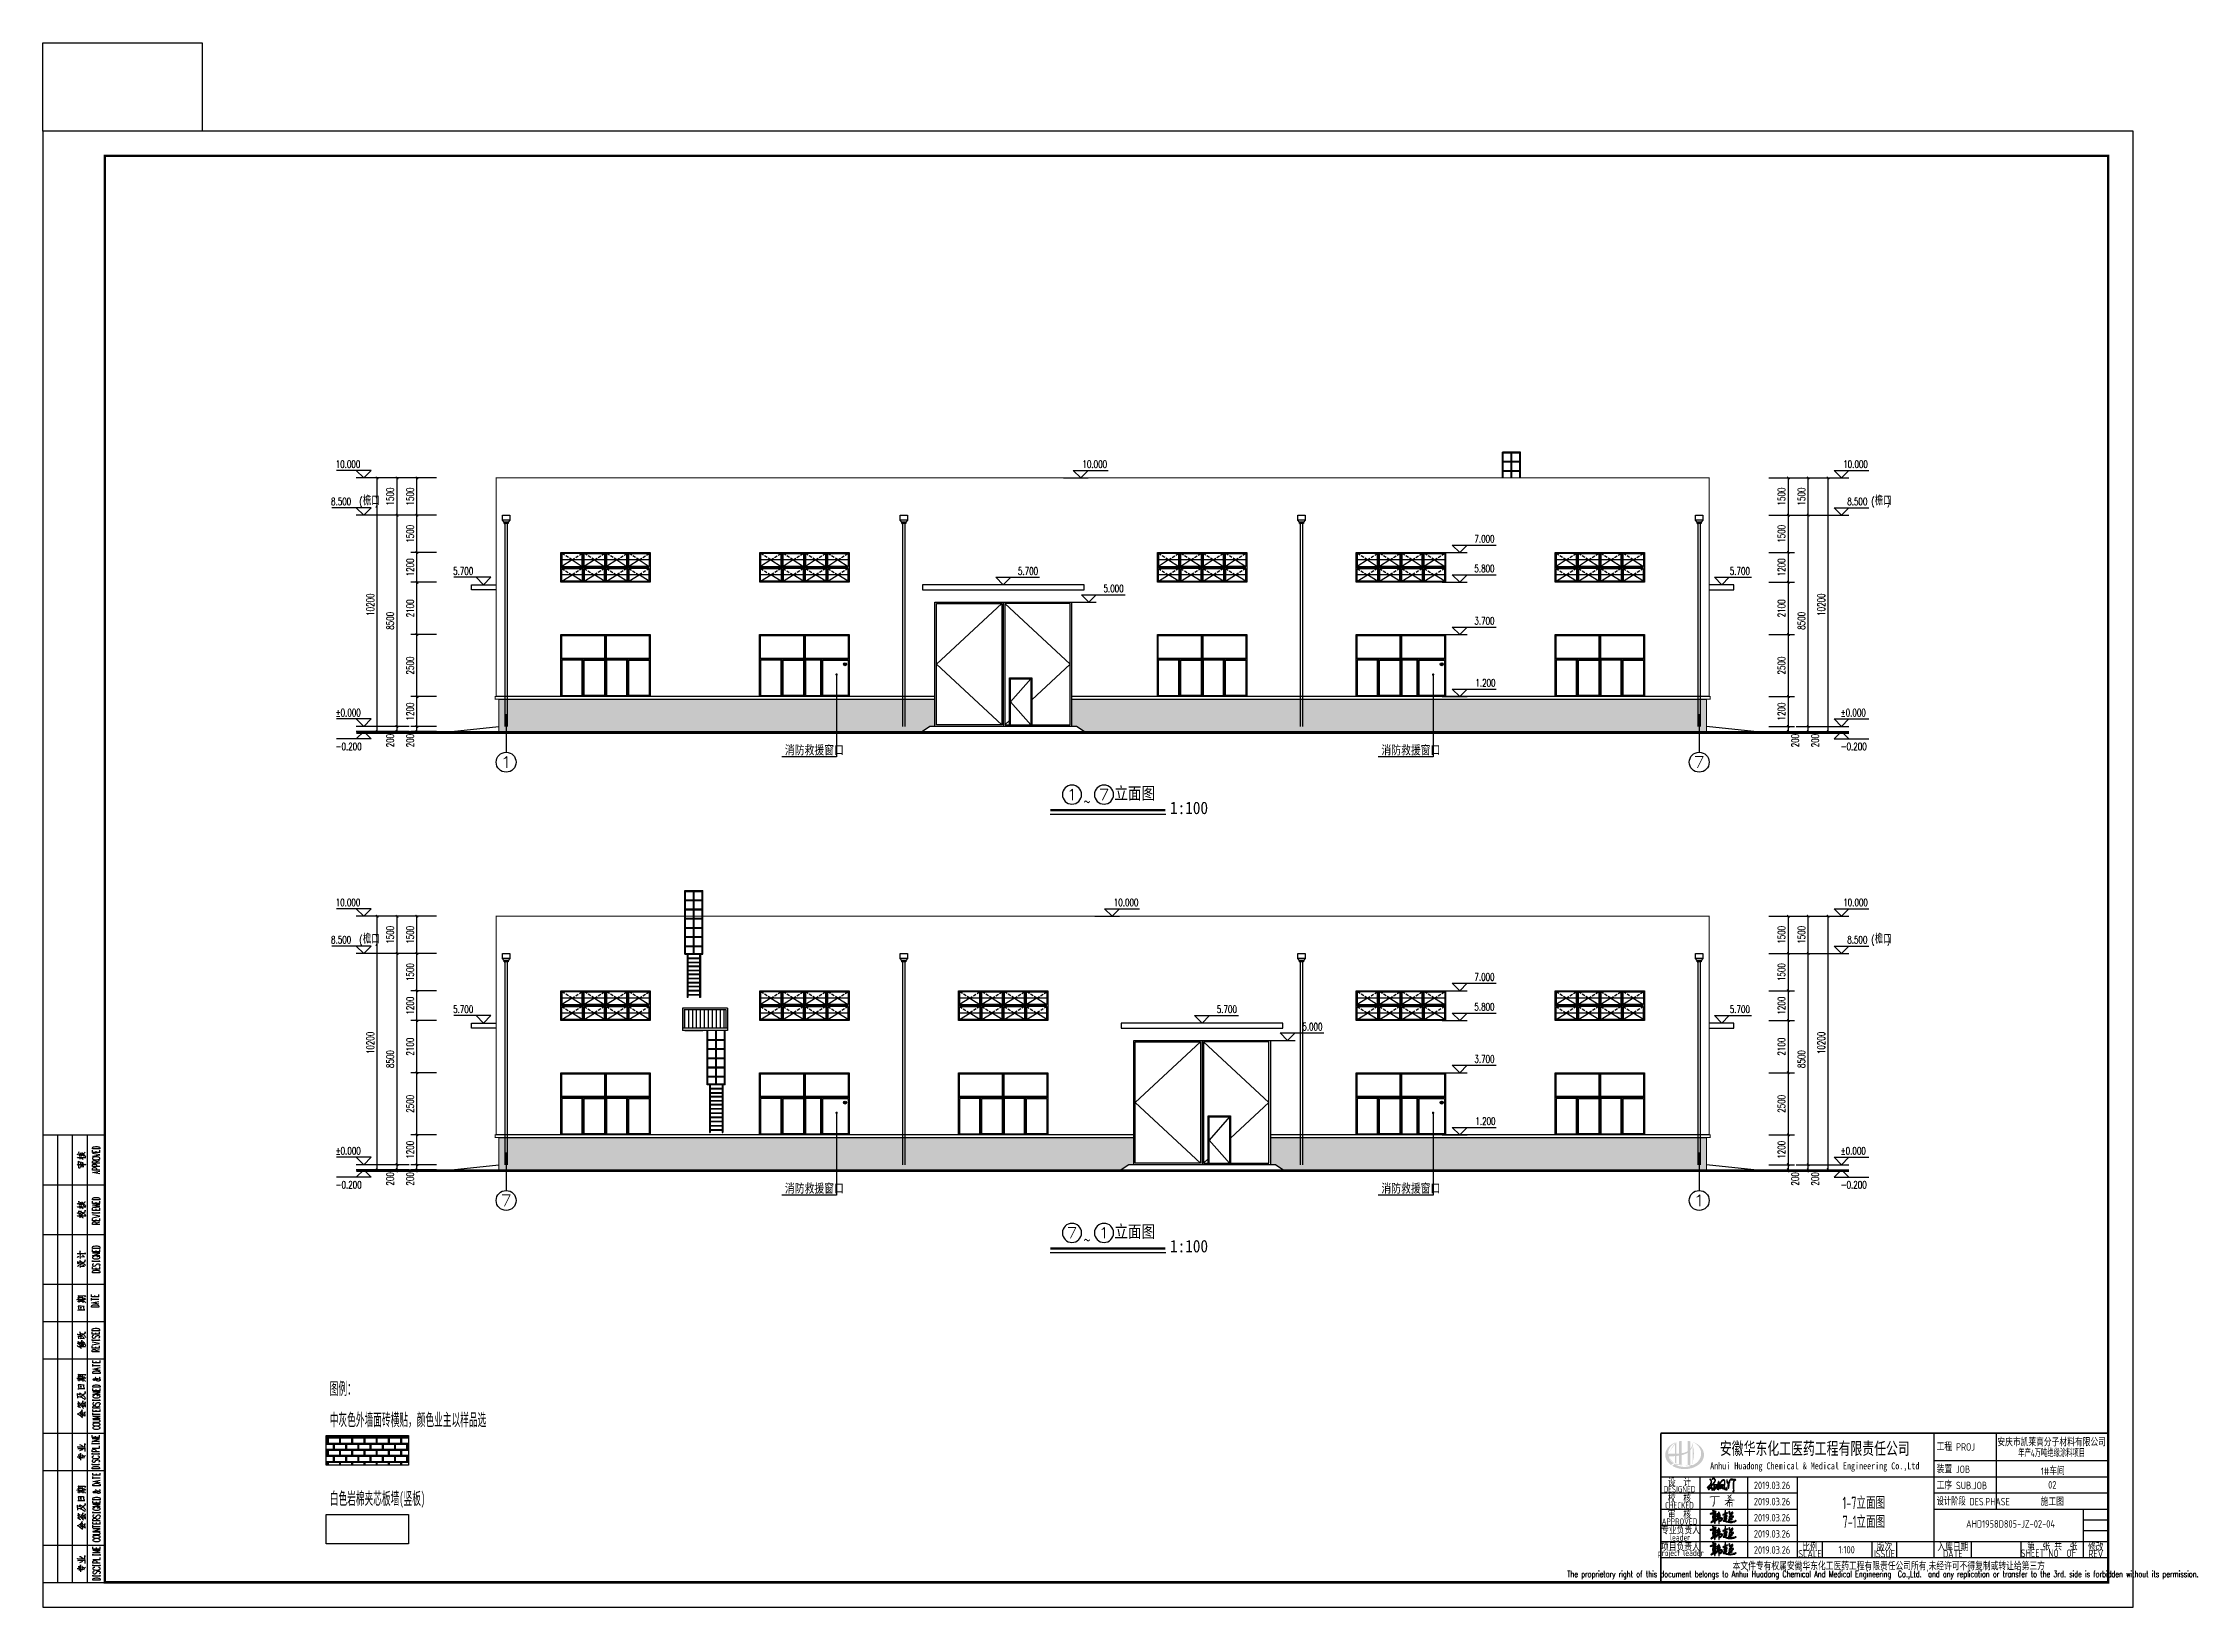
# Model space of a CAD drawing. Extents: x 4414382 to 4540065, y -615151 to -235742.
# Drawn here: x 4447962 to 4534000, y -548644 to -485691 of the extents above; entities that cross this region are included whole.
import ezdxf
from ezdxf.enums import TextEntityAlignment as Align

# ---------------------------------------------------------------- set-up
doc = ezdxf.new("R2010")
doc.units = 0
doc.header["$LTSCALE"] = 1000
doc.header["$MEASUREMENT"] = 0
doc.linetypes.add('DASH', pattern=[0.35, 0.25, -0.1])
doc.layers.get('0').update_dxf_attribs({"linetype": 'CONTINUOUS'})
doc.layers.get('Defpoints').update_dxf_attribs({"linetype": 'CONTINUOUS'})
doc.layers.add('_0', color=7, linetype='CONTINUOUS', lineweight=25)
for name, color, linetype in [('AXIS', 3, 'CONTINUOUS'), ('AXIS_TEXT', 7, 'CONTINUOUS'), ('DIM_ELEV', 3, 'CONTINUOUS'), ('DIM_LEAD', 3, 'CONTINUOUS'), ('E_STRM', 7, 'CONTINUOUS'), ('HATCH', 8, 'CONTINUOUS'), ('PUB_DIM', 3, 'CONTINUOUS'), ('PUB_HATCH', 8, 'CONTINUOUS'), ('PUB_TEXT', 7, 'CONTINUOUS'), ('PUB_TITLE', 4, 'CONTINUOUS'), ('S-COLU_DIM', 3, 'CONTINUOUS'), ('WINDOW', 4, 'CONTINUOUS'), ('图名', 15, 'CONTINUOUS'), ('填充', 251, 'CONTINUOUS'), ('爬梯', 8, 'CONTINUOUS')]:
    doc.layers.add(name, color=color, linetype=linetype)
doc.styles.add('_HZTXT', font='txt.shx', dxfattribs={"width": 0.8, "bigfont": 'HZTXT.shx'})
doc.styles.add('_TCH_AXIS', font='COMPLEX', dxfattribs={"bigfont": 'GBCBIG'})
doc.styles.add('_TCH_DIM', font='SIMPLEX', dxfattribs={"bigfont": 'GBCBIG'})
doc.styles.add('_TCH_DIM_T3', font='SIMPLEX', dxfattribs={"width": 0.705882, "bigfont": 'GBCBIG'})
doc.styles.add('AHD', font='sceie.shx', dxfattribs={"width": 0.7, "bigfont": 'sceic.shx'})
doc.styles.add('COMPLEX', font='COMPLEX')
doc.styles.add('ECEC_TQ', font='txt_l.shx', dxfattribs={"bigfont": 'hztxt_l.shx'})
doc.styles.add('sceie', font='sceie.shx', dxfattribs={"bigfont": 'sceic.shx'})
doc.styles.add('STYLE-黑体', font='simhei.ttf')
doc.styles.add('宋体', font='', dxfattribs={"width": 0.7})
doc.styles.get('宋体').set_extended_font_data('SimSun')
doc.dimstyles.new('_TCH_ARCH&&100', dxfattribs={"dimtxt": 297.5, "dimasz": 100, "dimexe": 250, "dimexo": 300, "dimgap": 126.25, "dimtad": 1, "dimdec": 0, "dimzin": 0, "dimdsep": 46, "dimtxsty": '_TCH_DIM_T3', "dimblk": 'ARCHTICK', "dimcen": 0.09, "dimclrt": 7, "dimazin": 2, "dimtfac": 1, "dimtdec": 0, "dimtix": 1, "dimtmove": 2, "dimatfit": 3, "dimfxl": 0, "dimtolj": 1, "dimtzin": 0, "dimarcsym": 0})

msp = doc.modelspace()

# ---------------------------------------------------------------- texts
for s, height, style, width, p in [('安徽华东化工医药工程有限责任公司', 500, '宋体', 0.7, (4519257.1, -542244.2)), ('安庆市凯莱高分子材料有限公司', 300, 'sceie', 0.8, (4528785.9, -541974)), ('Anhui Huadong Chemical & Medical Engineering Co.,Ltd', 280, '宋体', 0.85, (4519257.1, -542994.2)), ('年产4万吨绝缘涂料项目', 300, 'sceie', 0.65, (4528785.9, -542409)), ('设  计', 300, 'AHD', 0.8, (4513812.2, -543594.2)), ('设  计', 300, 'AHD', 0.8, (4513812.2, -543594.2)), ('2019.03.26', 300, 'AHD', 0.8, (4517537, -543740.8)), ('1#车间', 300, 'sceie', 0.8, (4528833.7, -543130.2)), ('02', 300, 'sceie', 0.8, (4528812.2, -543719.2)), ('DESIGNED', 250, 'AHD', 0.8, (4513812.2, -543894.2)), ('DESIGNED', 250, 'AHD', 0.8, (4513812.2, -543894.2)), ('CHECKED', 250, 'AHD', 0.8, (4513812.2, -544544.2)), ('CHECKED', 250, 'AHD', 0.8, (4513812.2, -544544.2)), ('校  核', 300, 'AHD', 0.8, (4513812.2, -544244.2)), ('校  核', 300, 'AHD', 0.8, (4513812.2, -544244.2)), ('2019.03.26', 300, 'AHD', 0.8, (4517537, -544390.8)), ('1-7立面图', 500, 'AHD', 0.7, (4521231.1, -544417.8)), ('施工图', 300, 'sceie', 0.8, (4528812.2, -544369.2)), ('APPROVED', 250, 'AHD', 0.8, (4513812.2, -545194.2)), ('APPROVED', 250, 'AHD', 0.8, (4513812.2, -545194.2)), ('专业负责人', 300, 'AHD', 0.8, (4513855.2, -545514.2)), ('审  核', 300, 'AHD', 0.8, (4513812.2, -544894.2)), ('审  核', 300, 'AHD', 0.8, (4513812.2, -544894.2)), ('2019.03.26', 300, 'AHD', 0.8, (4517537, -545040.8)), ('7-1立面图', 500, 'AHD', 0.7, (4521231.1, -545180.2)), ('project leader', 250, 'AHD', 0.8, (4513862.2, -546494.2)), ('项目负责人', 300, 'AHD', 0.8, (4513852.2, -546194.2)), ('leader', 250, 'AHD', 0.8, (4513842.2, -545834.2)), ('2019.03.26', 300, 'AHD', 0.8, (4517537, -545690.8)), ('2019.03.26', 300, 'AHD', 0.8, (4517537, -546340.8)), ('比例', 300, 'sceie', 0.8, (4519062.2, -546194.2)), ('1:100', 300, 'sceie', 0.8, (4520538.1, -546331.1)), ('版次', 300, 'sceie', 0.8, (4522062.2, -546194.2)), ('入库日期', 300, 'sceie', 0.8, (4524812.2, -546194.2)), ('SHEET NO  OF  ', 300, 'sceie', 0.8, (4528812.2, -546469.2)), ('第  张 共  张', 300, 'sceie', 0.8, (4528812.2, -546169.2)), ('修改', 300, 'sceie', 0.8, (4530562.2, -546194.2)), ('The proprietary right of this document belongs to Anhui Huadong Chemical And Medical Engineering  Co.,Ltd.  and any replication or transfer to the 3rd. side is forbidden without its permission. ', 250, 'ECEC_TQ', 0.72, (4522062.2, -547344.2)), ('本文件专有权属安徽华东化工医药工程有限责任公司所有,未经许可不得复制或转让给第三方', 300, 'sceie', 0.8, (4522233.3, -546993.1)), ('SCALE', 300, 'sceie', 0.8, (4519062.2, -546494.2)), ('ISSUE', 300, 'sceie', 0.8, (4522062.2, -546494.2)), ('DATE', 300, 'sceie', 0.8, (4524812.2, -546494.2)), ('REV', 300, 'sceie', 0.8, (4530562.2, -546494.2))]:
    msp.add_text(s, height=height, dxfattribs=dict(style=style, width=width)).set_placement(p, align=Align.MIDDLE)
at = {"style": 'sceie'}
for s, width, p in [('工程 PROJ', 0.8, (4524159, -542344.2)), ('装置 JOB', 0.8, (4524159, -543244.2)), ('工序 SUB.JOB', 0.8, (4524159, -543894.2)), ('设计阶段 DES.PHASE', 0.75, (4524159, -544544.2))]:
    msp.add_text(s, height=300, dxfattribs=dict(at, width=width)).set_placement(p)
at = {"style": 'sceie', "width": 0.8}
msp.add_attdef('AHD1958D805-JZ-02-04', text='200320-02-040', height=300, dxfattribs=at).set_placement((4527133, -545290.4), align=Align.MIDDLE)
at = {"layer": 'AXIS_TEXT', "color": 0, "style": '_TCH_AXIS'}
for s, width, p, p2 in [('1', 2.333333, (4466378.9, -514867.1), (4466831.4, -514867.1)), ('7', 1.5, (4514378.9, -514867.1), (4514831.4, -514867.1)), ('7', 1.5, (4466378.9, -532503), (4466831.4, -532503)), ('1', 2.333333, (4514378.9, -532503), (4514831.4, -532503))]:
    msp.add_text(s, height=452.5, dxfattribs=dict(at, width=width)).set_placement(p, p2, align=Align.FIT)
at = {"layer": 'PUB_DIM', "style": '_HZTXT', "width": 0.8}
for p in [(4477820.7, -514362.5, 3517.8), (4501820.7, -514362.5, 3517.8), (4477820.7, -531998.4, 3517.8), (4501820.7, -531998.4, 3517.8)]:
    msp.add_text('消防救援窗口', height=365.69, dxfattribs=at).set_placement(p)
at = {"layer": 'PUB_TEXT', "style": '_TCH_DIM', "width": 0.705882}
for s, p in [('10.000', (4459748.2, -502793.5)), ('10.000', (4489792.5, -502793.5)), ('10.000', (4520402.1, -502793.5)), ('8.500', (4459562.1, -504296)), ('(', (4460700.1, -504296)), (')', (4461331.6, -504296)), ('8.500', (4520562.1, -504296)), ('(', (4521532.1, -504296)), (')', (4522163.6, -504296)), ('7.000', (4505562.5, -505796)), ('5.800', (4505562.5, -506996)), ('5.700', (4464472.6, -507096)), ('5.700', (4487197.2, -507096)), ('5.000', (4490639.2, -507796)), ('5.700', (4515837.7, -507096)), ('3.700', (4505562.5, -509096)), ('1.200', (4505602.5, -511596)), ('%%P0.000', (4459748.2, -512796)), ('%%P0.000', (4520302.1, -512796)), ('-0.200', (4459748.2, -514156)), ('-0.200', (4520302.1, -514156)), ('10.000', (4459748.2, -520429.4)), ('10.000', (4491054.2, -520429.4)), ('10.000', (4520402.1, -520429.4)), ('8.500', (4459562.1, -521931.9)), ('(', (4460700.1, -521931.9)), (')', (4461331.6, -521931.9)), ('8.500', (4520562.1, -521931.9)), ('(', (4521532.1, -521931.9)), (')', (4522163.6, -521931.9)), ('7.000', (4505562.5, -523431.9)), ('5.700', (4464472.6, -524731.9)), ('5.700', (4495197.2, -524731.9)), ('5.800', (4505562.5, -524631.9)), ('5.700', (4515837.7, -524731.9)), ('5.000', (4498639.2, -525431.9)), ('3.700', (4505562.5, -526731.9)), ('1.200', (4505602.5, -529231.9)), ('%%P0.000', (4459748.2, -530431.9)), ('%%P0.000', (4520302.1, -530431.9)), ('-0.200', (4459748.2, -531791.9)), ('-0.200', (4520302.1, -531791.9))]:
    msp.add_text(s, height=297.5, dxfattribs=at).set_placement(p)
at = {"layer": 'PUB_TEXT', "style": '_TCH_DIM'}
for p in [(4460840.1, -504296), (4521672.1, -504296), (4460840.1, -521931.9), (4521672.1, -521931.9)]:
    msp.add_text('檐口', height=337.59, dxfattribs=at).set_placement(p)
at = {"layer": 'PUB_TEXT', "color": 7, "linetype": 'Continuous', "style": 'STYLE-黑体', "width": 0.5}
for s, height, p in [('图例：', 499.79, (4459509.2, -540091.8)), ('中灰色外墙面砖横贴，颜色业主以样品选', 499.794, (4459509.2, -541344.5)), ('白色岩棉夹芯板墙(竖板)', 499.794, (4459509.2, -544512.8))]:
    msp.add_text(s, height=height, dxfattribs=at).set_placement(p)
at = {"layer": '图名', "style": '宋体'}
for s, width, p in [('~', 0.8, (4489839.9, -516485.7)), ('立面图', 0.8, (4491077.9, -516138.4)), ('1:100', 0.9, (4493315.1, -516728.1)), ('立面图', 0.8, (4491077.9, -533774.3)), ('~', 0.8, (4489839.9, -534121.6)), ('1:100', 0.9, (4493315.1, -534364))]:
    msp.add_text(s, height=500, dxfattribs=dict(at, width=width)).set_placement(p)

# ---------------------------------------------------------------- blocks, each defined once
blk = doc.blocks.new('_ArchTick')
at = {"color": 0, "linetype": 'ByBlock', "const_width": 0.4}
blk.add_lwpolyline([(-0.5, -0.5), (0.5, 0.5)], dxfattribs=at)
blk = doc.blocks.new('*D143')
at = {"layer": 'Defpoints', "color": 0}
for p in [(4517107, -503201), (4518194, -503201), (4517107, -504701)]:
    blk.add_point(p, dxfattribs=at)
at = {"layer": 'PUB_DIM', "color": 0, "lineweight": -2}
for p, q in [((4517407, -503201), (4518444, -503201)), ((4518194, -504701), (4518194, -503201)), ((4517407, -504701), (4518444, -504701))]:
    blk.add_line(p, q, dxfattribs=at)
at = {"layer": 'PUB_DIM', "color": 0, "lineweight": -2, "xscale": 100, "yscale": 100, "zscale": 100}
for p, rotation in [((4518194, -503201), 90), ((4518194, -504701), 270)]:
    blk.add_blockref('_ArchTick', p, dxfattribs=dict(at, rotation=rotation))
at = {"layer": 'PUB_DIM', "color": 7, "insert": (4517919, -503951), "char_height": 297.5, "attachment_point": 5, "rotation": 90, "style": '_TCH_DIM_T3'}
blk.add_mtext('\\A1;1500', dxfattribs=at)
blk = doc.blocks.new('*D144')
at = {"layer": 'Defpoints', "color": 0}
for p in [(4517107, -504701), (4518194, -504701), (4517107, -506201)]:
    blk.add_point(p, dxfattribs=at)
at = {"layer": 'PUB_DIM', "color": 0, "lineweight": -2}
for p, q in [((4517407, -504701), (4518444, -504701)), ((4518194, -506201), (4518194, -504701)), ((4517407, -506201), (4518444, -506201))]:
    blk.add_line(p, q, dxfattribs=at)
at = {"layer": 'PUB_DIM', "color": 0, "lineweight": -2, "xscale": 100, "yscale": 100, "zscale": 100}
for p, rotation in [((4518194, -504701), 90), ((4518194, -506201), 270)]:
    blk.add_blockref('_ArchTick', p, dxfattribs=dict(at, rotation=rotation))
at = {"layer": 'PUB_DIM', "color": 7, "insert": (4517919, -505451), "char_height": 297.5, "attachment_point": 5, "rotation": 90, "style": '_TCH_DIM_T3'}
blk.add_mtext('\\A1;1500', dxfattribs=at)
blk = doc.blocks.new('*D145')
at = {"layer": 'Defpoints', "color": 0}
for p in [(4517107, -506201), (4518194, -506201), (4517107, -507401)]:
    blk.add_point(p, dxfattribs=at)
at = {"layer": 'PUB_DIM', "color": 0, "lineweight": -2}
for p, q in [((4517407, -506201), (4518444, -506201)), ((4518194, -507401), (4518194, -506201)), ((4517407, -507401), (4518444, -507401))]:
    blk.add_line(p, q, dxfattribs=at)
at = {"layer": 'PUB_DIM', "color": 0, "lineweight": -2, "xscale": 100, "yscale": 100, "zscale": 100}
for p, rotation in [((4518194, -506201), 90), ((4518194, -507401), 270)]:
    blk.add_blockref('_ArchTick', p, dxfattribs=dict(at, rotation=rotation))
at = {"layer": 'PUB_DIM', "color": 7, "insert": (4517919, -506801), "char_height": 297.5, "attachment_point": 5, "rotation": 90, "style": '_TCH_DIM_T3'}
blk.add_mtext('\\A1;1200', dxfattribs=at)
blk = doc.blocks.new('*D146')
at = {"layer": 'Defpoints', "color": 0}
for p in [(4517107, -507401), (4518194, -507401), (4517107, -509501)]:
    blk.add_point(p, dxfattribs=at)
at = {"layer": 'PUB_DIM', "color": 0, "lineweight": -2}
for p, q in [((4517407, -507401), (4518444, -507401)), ((4518194, -509501), (4518194, -507401)), ((4517407, -509501), (4518444, -509501))]:
    blk.add_line(p, q, dxfattribs=at)
at = {"layer": 'PUB_DIM', "color": 0, "lineweight": -2, "xscale": 100, "yscale": 100, "zscale": 100}
for p, rotation in [((4518194, -507401), 90), ((4518194, -509501), 270)]:
    blk.add_blockref('_ArchTick', p, dxfattribs=dict(at, rotation=rotation))
at = {"layer": 'PUB_DIM', "color": 7, "insert": (4517919, -508451), "char_height": 297.5, "attachment_point": 5, "rotation": 90, "style": '_TCH_DIM_T3'}
blk.add_mtext('\\A1;2100', dxfattribs=at)
blk = doc.blocks.new('*D147')
at = {"layer": 'Defpoints', "color": 0}
for p in [(4517107, -509501), (4518194, -509501), (4517107, -512001)]:
    blk.add_point(p, dxfattribs=at)
at = {"layer": 'PUB_DIM', "color": 0, "lineweight": -2}
for p, q in [((4517407, -509501), (4518444, -509501)), ((4518194, -512001), (4518194, -509501)), ((4517407, -512001), (4518444, -512001))]:
    blk.add_line(p, q, dxfattribs=at)
at = {"layer": 'PUB_DIM', "color": 0, "lineweight": -2, "xscale": 100, "yscale": 100, "zscale": 100}
for p, rotation in [((4518194, -509501), 90), ((4518194, -512001), 270)]:
    blk.add_blockref('_ArchTick', p, dxfattribs=dict(at, rotation=rotation))
at = {"layer": 'PUB_DIM', "color": 7, "insert": (4517919, -510751), "char_height": 297.5, "attachment_point": 5, "rotation": 90, "style": '_TCH_DIM_T3'}
blk.add_mtext('\\A1;2500', dxfattribs=at)
blk = doc.blocks.new('*D148')
at = {"layer": 'Defpoints', "color": 0}
for p in [(4517107, -512001), (4518194, -512001), (4517107, -513201)]:
    blk.add_point(p, dxfattribs=at)
at = {"layer": 'PUB_DIM', "color": 0, "lineweight": -2}
for p, q in [((4517407, -512001), (4518444, -512001)), ((4518194, -513201), (4518194, -512001)), ((4517407, -513201), (4518444, -513201))]:
    blk.add_line(p, q, dxfattribs=at)
at = {"layer": 'PUB_DIM', "color": 0, "lineweight": -2, "xscale": 100, "yscale": 100, "zscale": 100}
for p, rotation in [((4518194, -512001), 90), ((4518194, -513201), 270)]:
    blk.add_blockref('_ArchTick', p, dxfattribs=dict(at, rotation=rotation))
at = {"layer": 'PUB_DIM', "color": 7, "insert": (4517919, -512601), "char_height": 297.5, "attachment_point": 5, "rotation": 90, "style": '_TCH_DIM_T3'}
blk.add_mtext('\\A1;1200', dxfattribs=at)
blk = doc.blocks.new('*D149')
at = {"layer": 'Defpoints', "color": 0}
for p in [(4517107, -513201), (4517107, -513401), (4518194, -513201)]:
    blk.add_point(p, dxfattribs=at)
at = {"layer": 'PUB_DIM', "color": 0, "lineweight": -2}
for p, q in [((4517407, -513201), (4518444, -513201)), ((4517407, -513401), (4518444, -513401)), ((4518194, -513201), (4518194, -513101)), ((4518194, -513401), (4518194, -513201)), ((4518194, -513401), (4518194, -513501))]:
    blk.add_line(p, q, dxfattribs=at)
at = {"layer": 'PUB_DIM', "color": 0, "lineweight": -2, "xscale": 100, "yscale": 100, "zscale": 100}
for p, rotation in [((4518194, -513201), 270), ((4518194, -513401), 90)]:
    blk.add_blockref('_ArchTick', p, dxfattribs=dict(at, rotation=rotation))
at = {"layer": 'PUB_DIM', "color": 7, "insert": (4518469, -513771), "char_height": 297.5, "attachment_point": 5, "rotation": 90, "style": '_TCH_DIM_T3'}
blk.add_mtext('\\A1;200', dxfattribs=at)
blk = doc.blocks.new('*D150')
at = {"layer": 'Defpoints', "color": 0}
for p in [(4518207, -503201), (4519794, -503201), (4518207, -513401)]:
    blk.add_point(p, dxfattribs=at)
at = {"layer": 'PUB_DIM', "color": 0, "lineweight": -2}
for p, q in [((4518507, -503201), (4520044, -503201)), ((4519794, -513401), (4519794, -503201)), ((4518507, -513401), (4520044, -513401))]:
    blk.add_line(p, q, dxfattribs=at)
at = {"layer": 'PUB_DIM', "color": 0, "lineweight": -2, "xscale": 100, "yscale": 100, "zscale": 100}
for p, rotation in [((4519794, -503201), 90), ((4519794, -513401), 270)]:
    blk.add_blockref('_ArchTick', p, dxfattribs=dict(at, rotation=rotation))
at = {"layer": 'PUB_DIM', "color": 7, "insert": (4519519, -508301), "char_height": 297.5, "attachment_point": 5, "rotation": 90, "style": '_TCH_DIM_T3'}
blk.add_mtext('\\A1;10200', dxfattribs=at)
blk = doc.blocks.new('*D151')
at = {"layer": 'Defpoints', "color": 0}
for p in [(4518207, -503201), (4518994, -503201), (4518207, -504701)]:
    blk.add_point(p, dxfattribs=at)
at = {"layer": 'PUB_DIM', "color": 0, "lineweight": -2}
for p, q in [((4518507, -503201), (4519244, -503201)), ((4518994, -504701), (4518994, -503201)), ((4518507, -504701), (4519244, -504701))]:
    blk.add_line(p, q, dxfattribs=at)
at = {"layer": 'PUB_DIM', "color": 0, "lineweight": -2, "xscale": 100, "yscale": 100, "zscale": 100}
for p, rotation in [((4518994, -503201), 90), ((4518994, -504701), 270)]:
    blk.add_blockref('_ArchTick', p, dxfattribs=dict(at, rotation=rotation))
at = {"layer": 'PUB_DIM', "color": 7, "insert": (4518719, -503951), "char_height": 297.5, "attachment_point": 5, "rotation": 90, "style": '_TCH_DIM_T3'}
blk.add_mtext('\\A1;1500', dxfattribs=at)
blk = doc.blocks.new('*D152')
at = {"layer": 'Defpoints', "color": 0}
for p in [(4518207, -504701), (4518994, -504701), (4518207, -513201)]:
    blk.add_point(p, dxfattribs=at)
at = {"layer": 'PUB_DIM', "color": 0, "lineweight": -2}
for p, q in [((4518507, -504701), (4519244, -504701)), ((4518994, -513201), (4518994, -504701)), ((4518507, -513201), (4519244, -513201))]:
    blk.add_line(p, q, dxfattribs=at)
at = {"layer": 'PUB_DIM', "color": 0, "lineweight": -2, "xscale": 100, "yscale": 100, "zscale": 100}
for p, rotation in [((4518994, -504701), 90), ((4518994, -513201), 270)]:
    blk.add_blockref('_ArchTick', p, dxfattribs=dict(at, rotation=rotation))
at = {"layer": 'PUB_DIM', "color": 7, "insert": (4518719, -508951), "char_height": 297.5, "attachment_point": 5, "rotation": 90, "style": '_TCH_DIM_T3'}
blk.add_mtext('\\A1;8500', dxfattribs=at)
blk = doc.blocks.new('*D153')
at = {"layer": 'Defpoints', "color": 0}
for p in [(4518207, -513201), (4518207, -513401), (4518994, -513201)]:
    blk.add_point(p, dxfattribs=at)
at = {"layer": 'PUB_DIM', "color": 0, "lineweight": -2}
for p, q in [((4518507, -513201), (4519244, -513201)), ((4518507, -513401), (4519244, -513401)), ((4518994, -513201), (4518994, -513101)), ((4518994, -513401), (4518994, -513201)), ((4518994, -513401), (4518994, -513501))]:
    blk.add_line(p, q, dxfattribs=at)
at = {"layer": 'PUB_DIM', "color": 0, "lineweight": -2, "xscale": 100, "yscale": 100, "zscale": 100}
for p, rotation in [((4518994, -513201), 270), ((4518994, -513401), 90)]:
    blk.add_blockref('_ArchTick', p, dxfattribs=dict(at, rotation=rotation))
at = {"layer": 'PUB_DIM', "color": 7, "insert": (4519269, -513771), "char_height": 297.5, "attachment_point": 5, "rotation": 90, "style": '_TCH_DIM_T3'}
blk.add_mtext('\\A1;200', dxfattribs=at)
blk = doc.blocks.new('*D154')
at = {"layer": 'Defpoints', "color": 0}
for p in [(4463016, -503201), (4464104, -503201), (4464104, -504701)]:
    blk.add_point(p, dxfattribs=at)
at = {"layer": 'PUB_DIM', "color": 0, "lineweight": -2}
for p, q in [((4463804, -503201), (4462766, -503201)), ((4463016, -504701), (4463016, -503201)), ((4463804, -504701), (4462766, -504701))]:
    blk.add_line(p, q, dxfattribs=at)
at = {"layer": 'PUB_DIM', "color": 0, "lineweight": -2, "xscale": 100, "yscale": 100, "zscale": 100}
for p, rotation in [((4463016, -503201), 90), ((4463016, -504701), 270)]:
    blk.add_blockref('_ArchTick', p, dxfattribs=dict(at, rotation=rotation))
at = {"layer": 'PUB_DIM', "color": 7, "insert": (4462741, -503951), "char_height": 297.5, "attachment_point": 5, "rotation": 90, "style": '_TCH_DIM_T3'}
blk.add_mtext('\\A1;1500', dxfattribs=at)
blk = doc.blocks.new('*D155')
at = {"layer": 'Defpoints', "color": 0}
for p in [(4463016, -504701), (4464104, -504701), (4464104, -506201)]:
    blk.add_point(p, dxfattribs=at)
at = {"layer": 'PUB_DIM', "color": 0, "lineweight": -2}
for p, q in [((4463804, -504701), (4462766, -504701)), ((4463016, -506201), (4463016, -504701)), ((4463804, -506201), (4462766, -506201))]:
    blk.add_line(p, q, dxfattribs=at)
at = {"layer": 'PUB_DIM', "color": 0, "lineweight": -2, "xscale": 100, "yscale": 100, "zscale": 100}
for p, rotation in [((4463016, -504701), 90), ((4463016, -506201), 270)]:
    blk.add_blockref('_ArchTick', p, dxfattribs=dict(at, rotation=rotation))
at = {"layer": 'PUB_DIM', "color": 7, "insert": (4462741, -505451), "char_height": 297.5, "attachment_point": 5, "rotation": 90, "style": '_TCH_DIM_T3'}
blk.add_mtext('\\A1;1500', dxfattribs=at)
blk = doc.blocks.new('*D156')
at = {"layer": 'Defpoints', "color": 0}
for p in [(4463016, -506201), (4464104, -506201), (4464104, -507401)]:
    blk.add_point(p, dxfattribs=at)
at = {"layer": 'PUB_DIM', "color": 0, "lineweight": -2}
for p, q in [((4463804, -506201), (4462766, -506201)), ((4463016, -507401), (4463016, -506201)), ((4463804, -507401), (4462766, -507401))]:
    blk.add_line(p, q, dxfattribs=at)
at = {"layer": 'PUB_DIM', "color": 0, "lineweight": -2, "xscale": 100, "yscale": 100, "zscale": 100}
for p, rotation in [((4463016, -506201), 90), ((4463016, -507401), 270)]:
    blk.add_blockref('_ArchTick', p, dxfattribs=dict(at, rotation=rotation))
at = {"layer": 'PUB_DIM', "color": 7, "insert": (4462741, -506801), "char_height": 297.5, "attachment_point": 5, "rotation": 90, "style": '_TCH_DIM_T3'}
blk.add_mtext('\\A1;1200', dxfattribs=at)
blk = doc.blocks.new('*D157')
at = {"layer": 'Defpoints', "color": 0}
for p in [(4463016, -507401), (4464104, -507401), (4464104, -509501)]:
    blk.add_point(p, dxfattribs=at)
at = {"layer": 'PUB_DIM', "color": 0, "lineweight": -2}
for p, q in [((4463804, -507401), (4462766, -507401)), ((4463016, -509501), (4463016, -507401)), ((4463804, -509501), (4462766, -509501))]:
    blk.add_line(p, q, dxfattribs=at)
at = {"layer": 'PUB_DIM', "color": 0, "lineweight": -2, "xscale": 100, "yscale": 100, "zscale": 100}
for p, rotation in [((4463016, -507401), 90), ((4463016, -509501), 270)]:
    blk.add_blockref('_ArchTick', p, dxfattribs=dict(at, rotation=rotation))
at = {"layer": 'PUB_DIM', "color": 7, "insert": (4462741, -508451), "char_height": 297.5, "attachment_point": 5, "rotation": 90, "style": '_TCH_DIM_T3'}
blk.add_mtext('\\A1;2100', dxfattribs=at)
blk = doc.blocks.new('*D158')
at = {"layer": 'Defpoints', "color": 0}
for p in [(4463016, -509501), (4464104, -509501), (4464104, -512001)]:
    blk.add_point(p, dxfattribs=at)
at = {"layer": 'PUB_DIM', "color": 0, "lineweight": -2}
for p, q in [((4463804, -509501), (4462766, -509501)), ((4463016, -512001), (4463016, -509501)), ((4463804, -512001), (4462766, -512001))]:
    blk.add_line(p, q, dxfattribs=at)
at = {"layer": 'PUB_DIM', "color": 0, "lineweight": -2, "xscale": 100, "yscale": 100, "zscale": 100}
for p, rotation in [((4463016, -509501), 90), ((4463016, -512001), 270)]:
    blk.add_blockref('_ArchTick', p, dxfattribs=dict(at, rotation=rotation))
at = {"layer": 'PUB_DIM', "color": 7, "insert": (4462741, -510751), "char_height": 297.5, "attachment_point": 5, "rotation": 90, "style": '_TCH_DIM_T3'}
blk.add_mtext('\\A1;2500', dxfattribs=at)
blk = doc.blocks.new('*D159')
at = {"layer": 'Defpoints', "color": 0}
for p in [(4463016, -512001), (4464104, -512001), (4464104, -513201)]:
    blk.add_point(p, dxfattribs=at)
at = {"layer": 'PUB_DIM', "color": 0, "lineweight": -2}
for p, q in [((4463804, -512001), (4462766, -512001)), ((4463016, -513201), (4463016, -512001)), ((4463804, -513201), (4462766, -513201))]:
    blk.add_line(p, q, dxfattribs=at)
at = {"layer": 'PUB_DIM', "color": 0, "lineweight": -2, "xscale": 100, "yscale": 100, "zscale": 100}
for p, rotation in [((4463016, -512001), 90), ((4463016, -513201), 270)]:
    blk.add_blockref('_ArchTick', p, dxfattribs=dict(at, rotation=rotation))
at = {"layer": 'PUB_DIM', "color": 7, "insert": (4462741, -512601), "char_height": 297.5, "attachment_point": 5, "rotation": 90, "style": '_TCH_DIM_T3'}
blk.add_mtext('\\A1;1200', dxfattribs=at)
blk = doc.blocks.new('*D160')
at = {"layer": 'Defpoints', "color": 0}
for p in [(4463016, -513201), (4464104, -513201), (4464104, -513401)]:
    blk.add_point(p, dxfattribs=at)
at = {"layer": 'PUB_DIM', "color": 0, "lineweight": -2}
for p, q in [((4463804, -513201), (4462766, -513201)), ((4463804, -513401), (4462766, -513401)), ((4463016, -513201), (4463016, -513101)), ((4463016, -513401), (4463016, -513201)), ((4463016, -513401), (4463016, -513501))]:
    blk.add_line(p, q, dxfattribs=at)
at = {"layer": 'PUB_DIM', "color": 0, "lineweight": -2, "xscale": 100, "yscale": 100, "zscale": 100}
for p, rotation in [((4463016, -513201), 270), ((4463016, -513401), 90)]:
    blk.add_blockref('_ArchTick', p, dxfattribs=dict(at, rotation=rotation))
at = {"layer": 'PUB_DIM', "color": 7, "insert": (4462741, -513771), "char_height": 297.5, "attachment_point": 5, "rotation": 90, "style": '_TCH_DIM_T3'}
blk.add_mtext('\\A1;200', dxfattribs=at)
blk = doc.blocks.new('*D161')
at = {"layer": 'Defpoints', "color": 0}
for p in [(4461416, -503201), (4463004, -503201), (4463004, -513401)]:
    blk.add_point(p, dxfattribs=at)
at = {"layer": 'PUB_DIM', "color": 0, "lineweight": -2}
for p, q in [((4462704, -503201), (4461166, -503201)), ((4461416, -513401), (4461416, -503201)), ((4462704, -513401), (4461166, -513401))]:
    blk.add_line(p, q, dxfattribs=at)
at = {"layer": 'PUB_DIM', "color": 0, "lineweight": -2, "xscale": 100, "yscale": 100, "zscale": 100}
for p, rotation in [((4461416, -503201), 90), ((4461416, -513401), 270)]:
    blk.add_blockref('_ArchTick', p, dxfattribs=dict(at, rotation=rotation))
at = {"layer": 'PUB_DIM', "color": 7, "insert": (4461141, -508301), "char_height": 297.5, "attachment_point": 5, "rotation": 90, "style": '_TCH_DIM_T3'}
blk.add_mtext('\\A1;10200', dxfattribs=at)
blk = doc.blocks.new('*D162')
at = {"layer": 'Defpoints', "color": 0}
for p in [(4462216, -503201), (4463004, -503201), (4463004, -504701)]:
    blk.add_point(p, dxfattribs=at)
at = {"layer": 'PUB_DIM', "color": 0, "lineweight": -2}
for p, q in [((4462704, -503201), (4461966, -503201)), ((4462216, -504701), (4462216, -503201)), ((4462704, -504701), (4461966, -504701))]:
    blk.add_line(p, q, dxfattribs=at)
at = {"layer": 'PUB_DIM', "color": 0, "lineweight": -2, "xscale": 100, "yscale": 100, "zscale": 100}
for p, rotation in [((4462216, -503201), 90), ((4462216, -504701), 270)]:
    blk.add_blockref('_ArchTick', p, dxfattribs=dict(at, rotation=rotation))
at = {"layer": 'PUB_DIM', "color": 7, "insert": (4461941, -503951), "char_height": 297.5, "attachment_point": 5, "rotation": 90, "style": '_TCH_DIM_T3'}
blk.add_mtext('\\A1;1500', dxfattribs=at)
blk = doc.blocks.new('*D163')
at = {"layer": 'Defpoints', "color": 0}
for p in [(4462216, -504701), (4463004, -504701), (4463004, -513201)]:
    blk.add_point(p, dxfattribs=at)
at = {"layer": 'PUB_DIM', "color": 0, "lineweight": -2}
for p, q in [((4462704, -504701), (4461966, -504701)), ((4462216, -513201), (4462216, -504701)), ((4462704, -513201), (4461966, -513201))]:
    blk.add_line(p, q, dxfattribs=at)
at = {"layer": 'PUB_DIM', "color": 0, "lineweight": -2, "xscale": 100, "yscale": 100, "zscale": 100}
for p, rotation in [((4462216, -504701), 90), ((4462216, -513201), 270)]:
    blk.add_blockref('_ArchTick', p, dxfattribs=dict(at, rotation=rotation))
at = {"layer": 'PUB_DIM', "color": 7, "insert": (4461941, -508951), "char_height": 297.5, "attachment_point": 5, "rotation": 90, "style": '_TCH_DIM_T3'}
blk.add_mtext('\\A1;8500', dxfattribs=at)
blk = doc.blocks.new('*D164')
at = {"layer": 'Defpoints', "color": 0}
for p in [(4462216, -513201), (4463004, -513201), (4463004, -513401)]:
    blk.add_point(p, dxfattribs=at)
at = {"layer": 'PUB_DIM', "color": 0, "lineweight": -2}
for p, q in [((4462704, -513201), (4461966, -513201)), ((4462704, -513401), (4461966, -513401)), ((4462216, -513201), (4462216, -513101)), ((4462216, -513401), (4462216, -513201)), ((4462216, -513401), (4462216, -513501))]:
    blk.add_line(p, q, dxfattribs=at)
at = {"layer": 'PUB_DIM', "color": 0, "lineweight": -2, "xscale": 100, "yscale": 100, "zscale": 100}
for p, rotation in [((4462216, -513201), 270), ((4462216, -513401), 90)]:
    blk.add_blockref('_ArchTick', p, dxfattribs=dict(at, rotation=rotation))
at = {"layer": 'PUB_DIM', "color": 7, "insert": (4461941, -513771), "char_height": 297.5, "attachment_point": 5, "rotation": 90, "style": '_TCH_DIM_T3'}
blk.add_mtext('\\A1;200', dxfattribs=at)
blk = doc.blocks.new('*D165')
at = {"layer": 'Defpoints', "color": 0}
for p in [(4517107, -520836), (4518194, -520836), (4517107, -522337)]:
    blk.add_point(p, dxfattribs=at)
at = {"layer": 'PUB_DIM', "color": 0, "lineweight": -2}
for p, q in [((4517407, -520836), (4518444, -520836)), ((4518194, -522337), (4518194, -520836)), ((4517407, -522337), (4518444, -522337))]:
    blk.add_line(p, q, dxfattribs=at)
at = {"layer": 'PUB_DIM', "color": 0, "lineweight": -2, "xscale": 100, "yscale": 100, "zscale": 100}
for p, rotation in [((4518194, -520836), 90), ((4518194, -522337), 270)]:
    blk.add_blockref('_ArchTick', p, dxfattribs=dict(at, rotation=rotation))
at = {"layer": 'PUB_DIM', "color": 7, "insert": (4517919, -521587), "char_height": 297.5, "attachment_point": 5, "rotation": 90, "style": '_TCH_DIM_T3'}
blk.add_mtext('\\A1;1500', dxfattribs=at)
blk = doc.blocks.new('*D166')
at = {"layer": 'Defpoints', "color": 0}
for p in [(4517107, -522337), (4518194, -522337), (4517107, -523837)]:
    blk.add_point(p, dxfattribs=at)
at = {"layer": 'PUB_DIM', "color": 0, "lineweight": -2}
for p, q in [((4517407, -522337), (4518444, -522337)), ((4518194, -523837), (4518194, -522337)), ((4517407, -523837), (4518444, -523837))]:
    blk.add_line(p, q, dxfattribs=at)
at = {"layer": 'PUB_DIM', "color": 0, "lineweight": -2, "xscale": 100, "yscale": 100, "zscale": 100}
for p, rotation in [((4518194, -522337), 90), ((4518194, -523837), 270)]:
    blk.add_blockref('_ArchTick', p, dxfattribs=dict(at, rotation=rotation))
at = {"layer": 'PUB_DIM', "color": 7, "insert": (4517919, -523087), "char_height": 297.5, "attachment_point": 5, "rotation": 90, "style": '_TCH_DIM_T3'}
blk.add_mtext('\\A1;1500', dxfattribs=at)
blk = doc.blocks.new('*D167')
at = {"layer": 'Defpoints', "color": 0}
for p in [(4517107, -523837), (4518194, -523837), (4517107, -525037)]:
    blk.add_point(p, dxfattribs=at)
at = {"layer": 'PUB_DIM', "color": 0, "lineweight": -2}
for p, q in [((4517407, -523837), (4518444, -523837)), ((4518194, -525037), (4518194, -523837)), ((4517407, -525037), (4518444, -525037))]:
    blk.add_line(p, q, dxfattribs=at)
at = {"layer": 'PUB_DIM', "color": 0, "lineweight": -2, "xscale": 100, "yscale": 100, "zscale": 100}
for p, rotation in [((4518194, -523837), 90), ((4518194, -525037), 270)]:
    blk.add_blockref('_ArchTick', p, dxfattribs=dict(at, rotation=rotation))
at = {"layer": 'PUB_DIM', "color": 7, "insert": (4517919, -524437), "char_height": 297.5, "attachment_point": 5, "rotation": 90, "style": '_TCH_DIM_T3'}
blk.add_mtext('\\A1;1200', dxfattribs=at)
blk = doc.blocks.new('*D168')
at = {"layer": 'Defpoints', "color": 0}
for p in [(4517107, -525037), (4518194, -525037), (4517107, -527137)]:
    blk.add_point(p, dxfattribs=at)
at = {"layer": 'PUB_DIM', "color": 0, "lineweight": -2}
for p, q in [((4517407, -525037), (4518444, -525037)), ((4518194, -527137), (4518194, -525037)), ((4517407, -527137), (4518444, -527137))]:
    blk.add_line(p, q, dxfattribs=at)
at = {"layer": 'PUB_DIM', "color": 0, "lineweight": -2, "xscale": 100, "yscale": 100, "zscale": 100}
for p, rotation in [((4518194, -525037), 90), ((4518194, -527137), 270)]:
    blk.add_blockref('_ArchTick', p, dxfattribs=dict(at, rotation=rotation))
at = {"layer": 'PUB_DIM', "color": 7, "insert": (4517919, -526087), "char_height": 297.5, "attachment_point": 5, "rotation": 90, "style": '_TCH_DIM_T3'}
blk.add_mtext('\\A1;2100', dxfattribs=at)
blk = doc.blocks.new('*D169')
at = {"layer": 'Defpoints', "color": 0}
for p in [(4517107, -527137), (4518194, -527137), (4517107, -529637)]:
    blk.add_point(p, dxfattribs=at)
at = {"layer": 'PUB_DIM', "color": 0, "lineweight": -2}
for p, q in [((4517407, -527137), (4518444, -527137)), ((4518194, -529637), (4518194, -527137)), ((4517407, -529637), (4518444, -529637))]:
    blk.add_line(p, q, dxfattribs=at)
at = {"layer": 'PUB_DIM', "color": 0, "lineweight": -2, "xscale": 100, "yscale": 100, "zscale": 100}
for p, rotation in [((4518194, -527137), 90), ((4518194, -529637), 270)]:
    blk.add_blockref('_ArchTick', p, dxfattribs=dict(at, rotation=rotation))
at = {"layer": 'PUB_DIM', "color": 7, "insert": (4517919, -528387), "char_height": 297.5, "attachment_point": 5, "rotation": 90, "style": '_TCH_DIM_T3'}
blk.add_mtext('\\A1;2500', dxfattribs=at)
blk = doc.blocks.new('*D170')
at = {"layer": 'Defpoints', "color": 0}
for p in [(4517107, -529637), (4518194, -529637), (4517107, -530837)]:
    blk.add_point(p, dxfattribs=at)
at = {"layer": 'PUB_DIM', "color": 0, "lineweight": -2}
for p, q in [((4517407, -529637), (4518444, -529637)), ((4518194, -530837), (4518194, -529637)), ((4517407, -530837), (4518444, -530837))]:
    blk.add_line(p, q, dxfattribs=at)
at = {"layer": 'PUB_DIM', "color": 0, "lineweight": -2, "xscale": 100, "yscale": 100, "zscale": 100}
for p, rotation in [((4518194, -529637), 90), ((4518194, -530837), 270)]:
    blk.add_blockref('_ArchTick', p, dxfattribs=dict(at, rotation=rotation))
at = {"layer": 'PUB_DIM', "color": 7, "insert": (4517919, -530237), "char_height": 297.5, "attachment_point": 5, "rotation": 90, "style": '_TCH_DIM_T3'}
blk.add_mtext('\\A1;1200', dxfattribs=at)
blk = doc.blocks.new('*D171')
at = {"layer": 'Defpoints', "color": 0}
for p in [(4517107, -530837), (4518194, -530837), (4517107, -531037)]:
    blk.add_point(p, dxfattribs=at)
at = {"layer": 'PUB_DIM', "color": 0, "lineweight": -2}
for p, q in [((4517407, -530837), (4518444, -530837)), ((4518194, -530837), (4518194, -530737)), ((4518194, -531037), (4518194, -530837)), ((4517407, -531037), (4518444, -531037)), ((4518194, -531037), (4518194, -531137))]:
    blk.add_line(p, q, dxfattribs=at)
at = {"layer": 'PUB_DIM', "color": 0, "lineweight": -2, "xscale": 100, "yscale": 100, "zscale": 100}
for p, rotation in [((4518194, -530837), 270), ((4518194, -531037), 90)]:
    blk.add_blockref('_ArchTick', p, dxfattribs=dict(at, rotation=rotation))
at = {"layer": 'PUB_DIM', "color": 7, "insert": (4518469, -531407), "char_height": 297.5, "attachment_point": 5, "rotation": 90, "style": '_TCH_DIM_T3'}
blk.add_mtext('\\A1;200', dxfattribs=at)
blk = doc.blocks.new('*D172')
at = {"layer": 'Defpoints', "color": 0}
for p in [(4518207, -520836), (4519794, -520836), (4518207, -531037)]:
    blk.add_point(p, dxfattribs=at)
at = {"layer": 'PUB_DIM', "color": 0, "lineweight": -2}
for p, q in [((4518507, -520836), (4520044, -520836)), ((4519794, -531037), (4519794, -520836)), ((4518507, -531037), (4520044, -531037))]:
    blk.add_line(p, q, dxfattribs=at)
at = {"layer": 'PUB_DIM', "color": 0, "lineweight": -2, "xscale": 100, "yscale": 100, "zscale": 100}
for p, rotation in [((4519794, -520836), 90), ((4519794, -531037), 270)]:
    blk.add_blockref('_ArchTick', p, dxfattribs=dict(at, rotation=rotation))
at = {"layer": 'PUB_DIM', "color": 7, "insert": (4519519, -525937), "char_height": 297.5, "attachment_point": 5, "rotation": 90, "style": '_TCH_DIM_T3'}
blk.add_mtext('\\A1;10200', dxfattribs=at)
blk = doc.blocks.new('*D173')
at = {"layer": 'Defpoints', "color": 0}
for p in [(4518207, -520836), (4518994, -520836), (4518207, -522337)]:
    blk.add_point(p, dxfattribs=at)
at = {"layer": 'PUB_DIM', "color": 0, "lineweight": -2}
for p, q in [((4518507, -520836), (4519244, -520836)), ((4518994, -522337), (4518994, -520836)), ((4518507, -522337), (4519244, -522337))]:
    blk.add_line(p, q, dxfattribs=at)
at = {"layer": 'PUB_DIM', "color": 0, "lineweight": -2, "xscale": 100, "yscale": 100, "zscale": 100}
for p, rotation in [((4518994, -520836), 90), ((4518994, -522337), 270)]:
    blk.add_blockref('_ArchTick', p, dxfattribs=dict(at, rotation=rotation))
at = {"layer": 'PUB_DIM', "color": 7, "insert": (4518719, -521587), "char_height": 297.5, "attachment_point": 5, "rotation": 90, "style": '_TCH_DIM_T3'}
blk.add_mtext('\\A1;1500', dxfattribs=at)
blk = doc.blocks.new('*D174')
at = {"layer": 'Defpoints', "color": 0}
for p in [(4518207, -522337), (4518994, -522337), (4518207, -530837)]:
    blk.add_point(p, dxfattribs=at)
at = {"layer": 'PUB_DIM', "color": 0, "lineweight": -2}
for p, q in [((4518507, -522337), (4519244, -522337)), ((4518994, -530837), (4518994, -522337)), ((4518507, -530837), (4519244, -530837))]:
    blk.add_line(p, q, dxfattribs=at)
at = {"layer": 'PUB_DIM', "color": 0, "lineweight": -2, "xscale": 100, "yscale": 100, "zscale": 100}
for p, rotation in [((4518994, -522337), 90), ((4518994, -530837), 270)]:
    blk.add_blockref('_ArchTick', p, dxfattribs=dict(at, rotation=rotation))
at = {"layer": 'PUB_DIM', "color": 7, "insert": (4518719, -526587), "char_height": 297.5, "attachment_point": 5, "rotation": 90, "style": '_TCH_DIM_T3'}
blk.add_mtext('\\A1;8500', dxfattribs=at)
blk = doc.blocks.new('*D175')
at = {"layer": 'Defpoints', "color": 0}
for p in [(4518207, -530837), (4518994, -530837), (4518207, -531037)]:
    blk.add_point(p, dxfattribs=at)
at = {"layer": 'PUB_DIM', "color": 0, "lineweight": -2}
for p, q in [((4518507, -530837), (4519244, -530837)), ((4518994, -530837), (4518994, -530737)), ((4518994, -531037), (4518994, -530837)), ((4518507, -531037), (4519244, -531037)), ((4518994, -531037), (4518994, -531137))]:
    blk.add_line(p, q, dxfattribs=at)
at = {"layer": 'PUB_DIM', "color": 0, "lineweight": -2, "xscale": 100, "yscale": 100, "zscale": 100}
for p, rotation in [((4518994, -530837), 270), ((4518994, -531037), 90)]:
    blk.add_blockref('_ArchTick', p, dxfattribs=dict(at, rotation=rotation))
at = {"layer": 'PUB_DIM', "color": 7, "insert": (4519269, -531407), "char_height": 297.5, "attachment_point": 5, "rotation": 90, "style": '_TCH_DIM_T3'}
blk.add_mtext('\\A1;200', dxfattribs=at)
blk = doc.blocks.new('*D176')
at = {"layer": 'Defpoints', "color": 0}
for p in [(4463016, -520836), (4464104, -520836), (4464104, -522337)]:
    blk.add_point(p, dxfattribs=at)
at = {"layer": 'PUB_DIM', "color": 0, "lineweight": -2}
for p, q in [((4463804, -520836), (4462766, -520836)), ((4463016, -522337), (4463016, -520836)), ((4463804, -522337), (4462766, -522337))]:
    blk.add_line(p, q, dxfattribs=at)
at = {"layer": 'PUB_DIM', "color": 0, "lineweight": -2, "xscale": 100, "yscale": 100, "zscale": 100}
for p, rotation in [((4463016, -520836), 90), ((4463016, -522337), 270)]:
    blk.add_blockref('_ArchTick', p, dxfattribs=dict(at, rotation=rotation))
at = {"layer": 'PUB_DIM', "color": 7, "insert": (4462741, -521587), "char_height": 297.5, "attachment_point": 5, "rotation": 90, "style": '_TCH_DIM_T3'}
blk.add_mtext('\\A1;1500', dxfattribs=at)
blk = doc.blocks.new('*D177')
at = {"layer": 'Defpoints', "color": 0}
for p in [(4463016, -522337), (4464104, -522337), (4464104, -523837)]:
    blk.add_point(p, dxfattribs=at)
at = {"layer": 'PUB_DIM', "color": 0, "lineweight": -2}
for p, q in [((4463804, -522337), (4462766, -522337)), ((4463016, -523837), (4463016, -522337)), ((4463804, -523837), (4462766, -523837))]:
    blk.add_line(p, q, dxfattribs=at)
at = {"layer": 'PUB_DIM', "color": 0, "lineweight": -2, "xscale": 100, "yscale": 100, "zscale": 100}
for p, rotation in [((4463016, -522337), 90), ((4463016, -523837), 270)]:
    blk.add_blockref('_ArchTick', p, dxfattribs=dict(at, rotation=rotation))
at = {"layer": 'PUB_DIM', "color": 7, "insert": (4462741, -523087), "char_height": 297.5, "attachment_point": 5, "rotation": 90, "style": '_TCH_DIM_T3'}
blk.add_mtext('\\A1;1500', dxfattribs=at)
blk = doc.blocks.new('*D178')
at = {"layer": 'Defpoints', "color": 0}
for p in [(4463016, -523837), (4464104, -523837), (4464104, -525037)]:
    blk.add_point(p, dxfattribs=at)
at = {"layer": 'PUB_DIM', "color": 0, "lineweight": -2}
for p, q in [((4463804, -523837), (4462766, -523837)), ((4463016, -525037), (4463016, -523837)), ((4463804, -525037), (4462766, -525037))]:
    blk.add_line(p, q, dxfattribs=at)
at = {"layer": 'PUB_DIM', "color": 0, "lineweight": -2, "xscale": 100, "yscale": 100, "zscale": 100}
for p, rotation in [((4463016, -523837), 90), ((4463016, -525037), 270)]:
    blk.add_blockref('_ArchTick', p, dxfattribs=dict(at, rotation=rotation))
at = {"layer": 'PUB_DIM', "color": 7, "insert": (4462741, -524437), "char_height": 297.5, "attachment_point": 5, "rotation": 90, "style": '_TCH_DIM_T3'}
blk.add_mtext('\\A1;1200', dxfattribs=at)
blk = doc.blocks.new('*D179')
at = {"layer": 'Defpoints', "color": 0}
for p in [(4463016, -525037), (4464104, -525037), (4464104, -527137)]:
    blk.add_point(p, dxfattribs=at)
at = {"layer": 'PUB_DIM', "color": 0, "lineweight": -2}
for p, q in [((4463804, -525037), (4462766, -525037)), ((4463016, -527137), (4463016, -525037)), ((4463804, -527137), (4462766, -527137))]:
    blk.add_line(p, q, dxfattribs=at)
at = {"layer": 'PUB_DIM', "color": 0, "lineweight": -2, "xscale": 100, "yscale": 100, "zscale": 100}
for p, rotation in [((4463016, -525037), 90), ((4463016, -527137), 270)]:
    blk.add_blockref('_ArchTick', p, dxfattribs=dict(at, rotation=rotation))
at = {"layer": 'PUB_DIM', "color": 7, "insert": (4462741, -526087), "char_height": 297.5, "attachment_point": 5, "rotation": 90, "style": '_TCH_DIM_T3'}
blk.add_mtext('\\A1;2100', dxfattribs=at)
blk = doc.blocks.new('*D180')
at = {"layer": 'Defpoints', "color": 0}
for p in [(4463016, -527137), (4464104, -527137), (4464104, -529637)]:
    blk.add_point(p, dxfattribs=at)
at = {"layer": 'PUB_DIM', "color": 0, "lineweight": -2}
for p, q in [((4463804, -527137), (4462766, -527137)), ((4463016, -529637), (4463016, -527137)), ((4463804, -529637), (4462766, -529637))]:
    blk.add_line(p, q, dxfattribs=at)
at = {"layer": 'PUB_DIM', "color": 0, "lineweight": -2, "xscale": 100, "yscale": 100, "zscale": 100}
for p, rotation in [((4463016, -527137), 90), ((4463016, -529637), 270)]:
    blk.add_blockref('_ArchTick', p, dxfattribs=dict(at, rotation=rotation))
at = {"layer": 'PUB_DIM', "color": 7, "insert": (4462741, -528387), "char_height": 297.5, "attachment_point": 5, "rotation": 90, "style": '_TCH_DIM_T3'}
blk.add_mtext('\\A1;2500', dxfattribs=at)
blk = doc.blocks.new('*D181')
at = {"layer": 'Defpoints', "color": 0}
for p in [(4463016, -529637), (4464104, -529637), (4464104, -530837)]:
    blk.add_point(p, dxfattribs=at)
at = {"layer": 'PUB_DIM', "color": 0, "lineweight": -2}
for p, q in [((4463804, -529637), (4462766, -529637)), ((4463016, -530837), (4463016, -529637)), ((4463804, -530837), (4462766, -530837))]:
    blk.add_line(p, q, dxfattribs=at)
at = {"layer": 'PUB_DIM', "color": 0, "lineweight": -2, "xscale": 100, "yscale": 100, "zscale": 100}
for p, rotation in [((4463016, -529637), 90), ((4463016, -530837), 270)]:
    blk.add_blockref('_ArchTick', p, dxfattribs=dict(at, rotation=rotation))
at = {"layer": 'PUB_DIM', "color": 7, "insert": (4462741, -530237), "char_height": 297.5, "attachment_point": 5, "rotation": 90, "style": '_TCH_DIM_T3'}
blk.add_mtext('\\A1;1200', dxfattribs=at)
blk = doc.blocks.new('*D182')
at = {"layer": 'Defpoints', "color": 0}
for p in [(4463016, -530837), (4464104, -530837), (4464104, -531037)]:
    blk.add_point(p, dxfattribs=at)
at = {"layer": 'PUB_DIM', "color": 0, "lineweight": -2}
for p, q in [((4463804, -530837), (4462766, -530837)), ((4463016, -530837), (4463016, -530737)), ((4463016, -531037), (4463016, -530837)), ((4463804, -531037), (4462766, -531037)), ((4463016, -531037), (4463016, -531137))]:
    blk.add_line(p, q, dxfattribs=at)
at = {"layer": 'PUB_DIM', "color": 0, "lineweight": -2, "xscale": 100, "yscale": 100, "zscale": 100}
for p, rotation in [((4463016, -530837), 270), ((4463016, -531037), 90)]:
    blk.add_blockref('_ArchTick', p, dxfattribs=dict(at, rotation=rotation))
at = {"layer": 'PUB_DIM', "color": 7, "insert": (4462741, -531407), "char_height": 297.5, "attachment_point": 5, "rotation": 90, "style": '_TCH_DIM_T3'}
blk.add_mtext('\\A1;200', dxfattribs=at)
blk = doc.blocks.new('*D183')
at = {"layer": 'Defpoints', "color": 0}
for p in [(4461416, -520836), (4463004, -520836), (4463004, -531037)]:
    blk.add_point(p, dxfattribs=at)
at = {"layer": 'PUB_DIM', "color": 0, "lineweight": -2}
for p, q in [((4462704, -520836), (4461166, -520836)), ((4461416, -531037), (4461416, -520836)), ((4462704, -531037), (4461166, -531037))]:
    blk.add_line(p, q, dxfattribs=at)
at = {"layer": 'PUB_DIM', "color": 0, "lineweight": -2, "xscale": 100, "yscale": 100, "zscale": 100}
for p, rotation in [((4461416, -520836), 90), ((4461416, -531037), 270)]:
    blk.add_blockref('_ArchTick', p, dxfattribs=dict(at, rotation=rotation))
at = {"layer": 'PUB_DIM', "color": 7, "insert": (4461141, -525937), "char_height": 297.5, "attachment_point": 5, "rotation": 90, "style": '_TCH_DIM_T3'}
blk.add_mtext('\\A1;10200', dxfattribs=at)
blk = doc.blocks.new('*D184')
at = {"layer": 'Defpoints', "color": 0}
for p in [(4462216, -520836), (4463004, -520836), (4463004, -522337)]:
    blk.add_point(p, dxfattribs=at)
at = {"layer": 'PUB_DIM', "color": 0, "lineweight": -2}
for p, q in [((4462704, -520836), (4461966, -520836)), ((4462216, -522337), (4462216, -520836)), ((4462704, -522337), (4461966, -522337))]:
    blk.add_line(p, q, dxfattribs=at)
at = {"layer": 'PUB_DIM', "color": 0, "lineweight": -2, "xscale": 100, "yscale": 100, "zscale": 100}
for p, rotation in [((4462216, -520836), 90), ((4462216, -522337), 270)]:
    blk.add_blockref('_ArchTick', p, dxfattribs=dict(at, rotation=rotation))
at = {"layer": 'PUB_DIM', "color": 7, "insert": (4461941, -521587), "char_height": 297.5, "attachment_point": 5, "rotation": 90, "style": '_TCH_DIM_T3'}
blk.add_mtext('\\A1;1500', dxfattribs=at)
blk = doc.blocks.new('*D185')
at = {"layer": 'Defpoints', "color": 0}
for p in [(4462216, -522337), (4463004, -522337), (4463004, -530837)]:
    blk.add_point(p, dxfattribs=at)
at = {"layer": 'PUB_DIM', "color": 0, "lineweight": -2}
for p, q in [((4462704, -522337), (4461966, -522337)), ((4462216, -530837), (4462216, -522337)), ((4462704, -530837), (4461966, -530837))]:
    blk.add_line(p, q, dxfattribs=at)
at = {"layer": 'PUB_DIM', "color": 0, "lineweight": -2, "xscale": 100, "yscale": 100, "zscale": 100}
for p, rotation in [((4462216, -522337), 90), ((4462216, -530837), 270)]:
    blk.add_blockref('_ArchTick', p, dxfattribs=dict(at, rotation=rotation))
at = {"layer": 'PUB_DIM', "color": 7, "insert": (4461941, -526587), "char_height": 297.5, "attachment_point": 5, "rotation": 90, "style": '_TCH_DIM_T3'}
blk.add_mtext('\\A1;8500', dxfattribs=at)
blk = doc.blocks.new('*D186')
at = {"layer": 'Defpoints', "color": 0}
for p in [(4462216, -530837), (4463004, -530837), (4463004, -531037)]:
    blk.add_point(p, dxfattribs=at)
at = {"layer": 'PUB_DIM', "color": 0, "lineweight": -2}
for p, q in [((4462704, -530837), (4461966, -530837)), ((4462216, -530837), (4462216, -530737)), ((4462216, -531037), (4462216, -530837)), ((4462704, -531037), (4461966, -531037)), ((4462216, -531037), (4462216, -531137))]:
    blk.add_line(p, q, dxfattribs=at)
at = {"layer": 'PUB_DIM', "color": 0, "lineweight": -2, "xscale": 100, "yscale": 100, "zscale": 100}
for p, rotation in [((4462216, -530837), 270), ((4462216, -531037), 90)]:
    blk.add_blockref('_ArchTick', p, dxfattribs=dict(at, rotation=rotation))
at = {"layer": 'PUB_DIM', "color": 7, "insert": (4461941, -531407), "char_height": 297.5, "attachment_point": 5, "rotation": 90, "style": '_TCH_DIM_T3'}
blk.add_mtext('\\A1;200', dxfattribs=at)
blk = doc.blocks.new('韩超')
h = blk.add_hatch(color=256)
h.dxf.hatch_style = 1
h.paths.add_polyline_path([(0.787849, 0.514197), (0.777955, 0.527898), (0.77346, 0.562754), (0.78123, 0.586063), (0.805739, 0.61125), (0.805739, 0.625142), (0.819631, 0.625142), (0.818004, 0.635027), (0.823773, 0.643681), (0.833523, 0.64598), (0.860867, 0.674873), (0.870953, 0.696725), (0.875199, 0.736279), (0.836353, 0.74757), (0.816903, 0.753127), (0.777955, 0.764063), (0.777955, 0.777955), (0.791847, 0.777955), (0.791847, 0.819631), (0.801775, 0.820971), (0.80763, 0.824875), (0.812685, 0.833523), (0.832189, 0.847055), (0.839321, 0.866071), (0.833523, 0.889091), (0.791847, 0.889091), (0.776856, 0.916298), (0.7735, 0.934755), (0.777955, 0.965498), (0.770329, 0.984025), (0.756314, 0.993368), (0.736279, 0.993282), (0.716867, 0.977277), (0.713907, 0.950644), (0.729333, 0.930768), (0.740061, 0.911103), (0.737625, 0.891618), (0.722387, 0.875199), (0.694603, 0.875199), (0.683489, 0.864086), (0.677932, 0.858529), (0.666819, 0.847415), (0.638572, 0.845181), (0.624291, 0.842325), (0.597358, 0.833523), (0.597358, 0.791847), (0.643081, 0.794876), (0.666726, 0.800787), (0.708495, 0.819631), (0.708495, 0.833523), (0.736279, 0.833523), (0.736279, 0.791847), (0.718733, 0.774249), (0.705317, 0.767541), (0.680711, 0.764063), (0.680711, 0.750171), (0.666819, 0.750171), (0.658732, 0.72359), (0.639033, 0.708815), (0.61125, 0.708495), (0.596777, 0.690733), (0.592946, 0.675409), (0.597358, 0.652926), (0.623512, 0.642026), (0.64687, 0.646697), (0.666819, 0.666819), (0.722387, 0.666819), (0.738834, 0.631134), (0.742077, 0.608437), (0.736279, 0.569574), (0.708495, 0.569574), (0.682162, 0.535076), (0.663824, 0.519794), (0.625142, 0.500114), (0.625142, 0.47233), (0.61125, 0.47233), (0.589715, 0.441777), (0.574435, 0.428025), (0.54179, 0.409816), (0.527664, 0.400538), (0.510468, 0.403404), (0.500114, 0.416762), (0.500114, 0.569574), (0.524623, 0.594762), (0.532393, 0.618071), (0.527898, 0.652926), (0.514006, 0.652926), (0.514006, 0.847415), (0.500114, 0.847415), (0.500114, 0.875199), (0.486416, 0.877514), (0.478388, 0.883536), (0.47233, 0.896037), (0.438162, 0.892345), (0.420863, 0.888021), (0.388977, 0.875199), (0.388977, 0.847415), (0.375085, 0.847415), (0.379444, 0.836821), (0.376971, 0.826928), (0.368139, 0.819631), (0.356965, 0.793593), (0.353947, 0.778504), (0.354247, 0.750171), (0.337644, 0.741703), (0.330222, 0.726858), (0.333409, 0.708495), (0.347301, 0.708495), (0.347301, 0.666819), (0.332737, 0.655189), (0.327028, 0.643772), (0.326463, 0.625142), (0.32344, 0.619715), (0.327253, 0.612088), (0.333409, 0.61125), (0.333409, 0.583466), (0.305625, 0.583466), (0.302565, 0.667178), (0.306887, 0.710398), (0.326463, 0.791847), (0.3234, 0.8474), (0.32482, 0.875797), (0.333409, 0.930768), (0.375085, 0.930768), (0.375085, 0.94466), (0.430654, 0.94466), (0.482374, 0.970498), (0.50707, 0.987931), (0.548736, 1.028012), (0.542559, 1.028676), (0.538615, 1.036564), (0.54179, 1.041904), (0.514006, 1.041904), (0.514006, 1.055796), (0.462884, 1.052445), (0.433869, 1.058893), (0.388977, 1.08358), (0.305625, 1.08358), (0.305625, 1.139148), (0.281985, 1.161307), (0.266841, 1.170393), (0.236165, 1.180825), (0.238399, 1.152578), (0.241255, 1.138297), (0.250057, 1.111364), (0.263949, 1.111364), (0.263949, 1.041904), (0.277841, 1.041904), (0.277841, 0.930768), (0.250057, 0.930768), (0.200194, 0.90821), (0.175186, 0.897095), (0.125028, 0.875199), (0.097454, 0.881715), (0.078516, 0.877928), (0.055568, 0.861307), (0.050109, 0.847376), (0.0559, 0.8329), (0.06946, 0.826577), (0.152955, 0.845407), (0.194635, 0.855133), (0.277841, 0.875199), (0.277841, 0.708495), (0.266727, 0.675154), (0.261171, 0.658483), (0.250057, 0.625142), (0.255939, 0.530696), (0.258718, 0.483462), (0.263949, 0.388977), (0.286969, 0.38318), (0.305985, 0.390311), (0.319517, 0.409816), (0.344599, 0.428141), (0.359268, 0.435475), (0.388977, 0.444546), (0.388977, 0.458438), (0.40287, 0.458438), (0.40287, 0.416762), (0.388977, 0.416762), (0.340729, 0.364454), (0.31168, 0.341215), (0.250057, 0.305625), (0.250057, 0.291733), (0.236165, 0.291733), (0.231424, 0.268639), (0.217583, 0.254798), (0.194489, 0.250057), (0.194489, 0.236165), (0.180597, 0.236165), (0.148793, 0.216524), (0.134276, 0.200394), (0.118082, 0.166705), (0.127514, 0.14947), (0.152825, 0.145854), (0.166705, 0.159759), (0.185336, 0.17447), (0.198563, 0.17943), (0.222273, 0.180597), (0.222273, 0.194489), (0.277841, 0.194489), (0.311245, 0.220472), (0.333233, 0.229896), (0.375085, 0.236165), (0.375085, 0.250057), (0.40287, 0.250057), (0.420685, 0.221738), (0.422698, 0.197582), (0.409816, 0.166705), (0.396068, 0.142401), (0.398473, 0.118345), (0.416762, 0.097244), (0.43433, 0.097627), (0.444154, 0.100901), (0.458438, 0.111136), (0.458438, 0.263949), (0.47233, 0.263949), (0.524193, 0.298154), (0.552768, 0.312442), (0.61125, 0.333409), (0.61125, 0.40287), (0.621931, 0.39652), (0.637706, 0.404407), (0.639034, 0.416762), (0.680711, 0.416762), (0.680711, 0.430654), (0.736279, 0.430654), (0.736279, 0.416762), (0.750171, 0.416762), (0.750171, 0.305625), (0.735269, 0.297653), (0.731714, 0.276323), (0.743225, 0.263949), (0.754517, 0.192544), (0.755945, 0.155413), (0.750171, 0.083352), (0.791847, 0.083352), (0.791847, 0.263949), (0.833523, 0.263949), (0.837499, 0.253205), (0.852744, 0.249394), (0.861307, 0.257003), (0.883535, 0.265338), (0.894648, 0.269506), (0.916876, 0.277841), (0.916876, 0.291733), (0.94466, 0.291733), (0.969894, 0.324902), (0.982398, 0.341574), (1.007174, 0.375085), (1.032146, 0.402761), (1.041693, 0.421855), (1.04885, 0.458438), (1.055218, 0.477023), (1.053221, 0.491001), (1.041904, 0.50706), (0.972444, 0.54179), (0.910919, 0.546316), (0.877697, 0.541786), (0.819631, 0.520952), (0.805828, 0.5112)])
h.paths.add_polyline_path([(0.791847, 0.458438), (0.805739, 0.458438), (0.82241, 0.469551), (0.847415, 0.486222), (1.000228, 0.486222), (1.003038, 0.45197), (0.997988, 0.431769), (0.97939, 0.40287), (0.948039, 0.36501), (0.929334, 0.347744), (0.889091, 0.319517), (0.889091, 0.305625), (0.805739, 0.305625), (0.805739, 0.291733), (0.791847, 0.291733)], flags=16)
h.paths.add_polyline_path([(0.750171, 0.500114), (0.736279, 0.500114), (0.725165, 0.489), (0.719608, 0.483443), (0.708495, 0.47233), (0.694603, 0.47233), (0.694603, 0.486222), (0.688447, 0.48706), (0.684633, 0.494686), (0.687657, 0.500114), (0.701182, 0.516386), (0.715167, 0.52238), (0.736279, 0.520952), (0.736943, 0.514775), (0.744831, 0.510831), (0.750171, 0.514006)], flags=16)
h.paths.add_polyline_path([(0.791847, 0.666819), (0.793521, 0.674497), (0.785633, 0.682384), (0.777955, 0.680711), (0.777955, 0.694603), (0.791847, 0.694603), (0.792194, 0.70849), (0.806202, 0.718996), (0.819631, 0.715441), (0.833192, 0.709118), (0.838982, 0.694641), (0.833523, 0.680711), (0.805739, 0.680711), (0.805739, 0.666819)], flags=16)
h.paths.add_polyline_path([(0.527898, 0.361193), (0.527898, 0.333409), (0.517217, 0.339759), (0.501443, 0.331871), (0.500114, 0.319517), (0.458438, 0.319517), (0.458438, 0.347301), (0.466116, 0.345628), (0.474003, 0.353515), (0.47233, 0.361193)], flags=16)
h.paths.add_polyline_path([(0.47233, 0.40287), (0.47233, 0.388977), (0.430654, 0.388977), (0.42898, 0.396656), (0.436867, 0.404543), (0.444546, 0.40287), (0.444546, 0.430654), (0.458438, 0.430654), (0.452088, 0.419973), (0.459976, 0.404198)], flags=16)
h.paths.add_polyline_path([(0.47233, 0.604304), (0.464836, 0.588169), (0.458643, 0.580427), (0.444546, 0.569574), (0.444546, 0.555682), (0.430654, 0.555682), (0.432327, 0.548004), (0.42444, 0.540117), (0.416762, 0.54179), (0.416762, 0.527898), (0.40287, 0.527898), (0.39467, 0.507807), (0.386422, 0.49791), (0.368139, 0.486222), (0.333409, 0.486222), (0.327612, 0.509242), (0.334743, 0.528258), (0.354247, 0.54179), (0.384775, 0.569612), (0.400056, 0.583504), (0.430654, 0.61125), (0.446814, 0.616197), (0.458647, 0.614224)], flags=16)
h.paths.add_polyline_path([(0.458438, 0.666819), (0.426908, 0.659351), (0.410404, 0.649448), (0.388977, 0.625142), (0.361193, 0.625142), (0.354844, 0.635823), (0.362731, 0.651598), (0.375085, 0.652926), (0.375085, 0.722387), (0.390598, 0.753922), (0.396359, 0.771203), (0.40287, 0.805739), (0.416762, 0.805739), (0.416762, 0.833523), (0.430654, 0.833523), (0.434629, 0.844267), (0.449874, 0.848078), (0.458438, 0.840469), (0.459102, 0.834292), (0.466989, 0.830348), (0.47233, 0.833523), (0.47233, 0.764063), (0.458438, 0.764063)], flags=16)
h.paths.add_polyline_path([(0.40287, 0.347301), (0.40287, 0.305625), (0.388977, 0.305625), (0.360889, 0.27915), (0.342496, 0.268422), (0.305625, 0.257003), (0.294367, 0.254885), (0.286778, 0.256782), (0.277841, 0.263949), (0.277841, 0.277841), (0.291733, 0.277841), (0.319459, 0.305683), (0.333352, 0.319575), (0.361193, 0.347301)], flags=16)
h.paths.add_polyline_path([(0.430654, 1.000228), (0.416762, 1.000228), (0.39813, 0.985517), (0.384903, 0.980557), (0.361193, 0.97939), (0.347067, 0.970112), (0.329871, 0.972978), (0.319517, 0.986336), (0.319517, 1.055796), (0.347301, 1.055796), (0.376072, 1.035613), (0.395527, 1.029128), (0.430654, 1.028012)], flags=16)
h = blk.add_hatch(color=256)
h.dxf.hatch_style = 1
h.paths.add_polyline_path([(1.542018, 0.208381), (1.519791, 0.219494), (1.508677, 0.225051), (1.48645, 0.236165), (1.416989, 0.236165), (1.371255, 0.264232), (1.344642, 0.274582), (1.291961, 0.284787), (1.328443, 0.335457), (1.345237, 0.362046), (1.375313, 0.416762), (1.391241, 0.446575), (1.394603, 0.466747), (1.389205, 0.500114), (1.375313, 0.500114), (1.375313, 0.514006), (1.291961, 0.514006), (1.291961, 0.527898), (1.305853, 0.527898), (1.359796, 0.576664), (1.385101, 0.603375), (1.430881, 0.659873), (1.430881, 0.722387), (1.386427, 0.71683), (1.3642, 0.714052), (1.319745, 0.708495), (1.319745, 0.694603), (1.291961, 0.694603), (1.291961, 0.833523), (1.31926, 0.838693), (1.334923, 0.85044), (1.347529, 0.875199), (1.381781, 0.872389), (1.401982, 0.877439), (1.430881, 0.896037), (1.450883, 0.906123), (1.460131, 0.922307), (1.458666, 0.94466), (1.401114, 0.937345), (1.371819, 0.928557), (1.319745, 0.902983), (1.319745, 0.889091), (1.278069, 0.889091), (1.278069, 0.958552), (1.291961, 0.958552), (1.291961, 1.139148), (1.285806, 1.138304), (1.281086, 1.140664), (1.278069, 1.146094), (1.267308, 1.150023), (1.257931, 1.147679), (1.250285, 1.139148), (1.250285, 1.000228), (1.236393, 1.000228), (1.236393, 0.861307), (1.208609, 0.861307), (1.168183, 0.824416), (1.138053, 0.811024), (1.08358, 0.805739), (1.087939, 0.795145), (1.085465, 0.785252), (1.076634, 0.777955), (1.071121, 0.771113), (1.075065, 0.759282), (1.08358, 0.757117), (1.122533, 0.76519), (1.141984, 0.769358), (1.180825, 0.777955), (1.180825, 0.791847), (1.208609, 0.791847), (1.208609, 0.805739), (1.250285, 0.805739), (1.250285, 0.708495), (1.236393, 0.708495), (1.236393, 0.652926), (1.203973, 0.631977), (1.187234, 0.622213), (1.15304, 0.604304), (1.15304, 0.548736), (1.229739, 0.588318), (1.266619, 0.612432), (1.333637, 0.666819), (1.375313, 0.666819), (1.366995, 0.654381), (1.363975, 0.646831), (1.361421, 0.632088), (1.335054, 0.599814), (1.316435, 0.58585), (1.278069, 0.569574), (1.278069, 0.555682), (1.264177, 0.555682), (1.26415, 0.539965), (1.25211, 0.527924), (1.236393, 0.527898), (1.236393, 0.514006), (1.222501, 0.514006), (1.219217, 0.502022), (1.216226, 0.496039), (1.208609, 0.486222), (1.191149, 0.488205), (1.17971, 0.484393), (1.166932, 0.47233), (1.166932, 0.430654), (1.200708, 0.424307), (1.223469, 0.429997), (1.250285, 0.451492), (1.27048, 0.461183), (1.283894, 0.46286), (1.305853, 0.458438), (1.305853, 0.47233), (1.333637, 0.47233), (1.333637, 0.458438), (1.339793, 0.4576), (1.343606, 0.449973), (1.340583, 0.444546), (1.32937, 0.406076), (1.316213, 0.38634), (1.285015, 0.361193), (1.229447, 0.305625), (1.187056, 0.302553), (1.163204, 0.307323), (1.125256, 0.326463), (1.114566, 0.33576), (1.096818, 0.332211), (1.090526, 0.319517), (1.102438, 0.292491), (1.113943, 0.279343), (1.139148, 0.263949), (1.194983, 0.265062), (1.223561, 0.262204), (1.278069, 0.250057), (1.289183, 0.238943), (1.294739, 0.233386), (1.305853, 0.222273), (1.320568, 0.231877), (1.341519, 0.224893), (1.347529, 0.208381), (1.389205, 0.208381), (1.389205, 0.194489), (1.439628, 0.1998), (1.468259, 0.195028), (1.514234, 0.173651), (1.635959, 0.161998), (1.69773, 0.160594), (1.819859, 0.166705), (1.833779, 0.185933), (1.852296, 0.192877), (1.875427, 0.187543), (1.930995, 0.198656), (1.958779, 0.204213), (2.014348, 0.215327), (2.025534, 0.209917), (2.039748, 0.217024), (2.042132, 0.229219), (2.049428, 0.23805), (2.059322, 0.240524), (2.069916, 0.236165), (2.069916, 0.250057), (2.083808, 0.250057), (2.098401, 0.26772), (2.118188, 0.272666), (2.139376, 0.263949), (2.133917, 0.27788), (2.139708, 0.292356), (2.153268, 0.298679), (2.133073, 0.308371), (2.119659, 0.310047), (2.0977, 0.305625), (2.086586, 0.294512), (2.08103, 0.288955), (2.069916, 0.277841), (2.042132, 0.277841), (2.042132, 0.263949), (1.946785, 0.245868), (1.899372, 0.234712), (1.805967, 0.208381)])
h = blk.add_hatch(color=256)
h.dxf.hatch_style = 1
h.paths.add_polyline_path([(1.831635, 0.573795), (1.812227, 0.549535), (1.792075, 0.500114), (1.762292, 0.496094), (1.744726, 0.484384), (1.729561, 0.458438), (1.700075, 0.463546), (1.684975, 0.469586), (1.6601, 0.486222), (1.637668, 0.49978), (1.627728, 0.515685), (1.62537, 0.54179), (1.603143, 0.54179), (1.592029, 0.54179), (1.569802, 0.54179), (1.586675, 0.509854), (1.593737, 0.492906), (1.604532, 0.458438), (1.621804, 0.436498), (1.61886, 0.407063), (1.597586, 0.388977), (1.597586, 0.375085), (1.55591, 0.375085), (1.536306, 0.36578), (1.526798, 0.35437), (1.52118, 0.333409), (1.537185, 0.313997), (1.563818, 0.311038), (1.583694, 0.326463), (1.614401, 0.331156), (1.630976, 0.339443), (1.653154, 0.361193), (1.667046, 0.361193), (1.708723, 0.361193), (1.720352, 0.375758), (1.731769, 0.381467), (1.750399, 0.382031), (1.77782, 0.376762), (1.791938, 0.37535), (1.819859, 0.375085), (1.821199, 0.385013), (1.825102, 0.390868), (1.833751, 0.395924), (1.815429, 0.411271), (1.805589, 0.418299), (1.785129, 0.430654), (1.829593, 0.491137), (1.853312, 0.520437), (1.903211, 0.57652), (1.923495, 0.606919), (1.927312, 0.631729), (1.917103, 0.666819), (1.904326, 0.678881), (1.892887, 0.682694), (1.875427, 0.680711), (1.875427, 0.650148), (1.875427, 0.634867), (1.875427, 0.604304)])
h = blk.add_hatch(color=256)
h.dxf.hatch_style = 1
h.paths.add_polyline_path([(1.611478, 0.625142), (1.597547, 0.630601), (1.583071, 0.624811), (1.576748, 0.61125), (1.572819, 0.60049), (1.575163, 0.591112), (1.583694, 0.583466), (1.61855, 0.578971), (1.641859, 0.586741), (1.667046, 0.61125), (1.680938, 0.61125), (1.722615, 0.61125), (1.737208, 0.628913), (1.756995, 0.63386), (1.778183, 0.625142), (1.778183, 0.639034), (1.833751, 0.639034), (1.833751, 0.655705), (1.833751, 0.66404), (1.833751, 0.680711), (1.805967, 0.680711), (1.792075, 0.680711), (1.764291, 0.680711), (1.764291, 0.666819), (1.722615, 0.666819), (1.717058, 0.655705), (1.714279, 0.650148), (1.708723, 0.639034), (1.69483, 0.639034), (1.680938, 0.639034), (1.678868, 0.661339), (1.688455, 0.678116), (1.708723, 0.687657), (1.768692, 0.728785), (1.795922, 0.757527), (1.833751, 0.819631), (1.839429, 0.846829), (1.850907, 0.862133), (1.875427, 0.875199), (1.888443, 0.91196), (1.890032, 0.934206), (1.882373, 0.972444), (1.876196, 0.973108), (1.872252, 0.980995), (1.875427, 0.986336), (1.861535, 0.986336), (1.819859, 0.986336), (1.796859, 0.959188), (1.781933, 0.947248), (1.750399, 0.930768), (1.750399, 0.916876), (1.736507, 0.916876), (1.71031, 0.882162), (1.682751, 0.868382), (1.639262, 0.868253), (1.61591, 0.897042), (1.610049, 0.922442), (1.618424, 0.958552), (1.629264, 0.984285), (1.6309, 1.000642), (1.62537, 1.028012), (1.602888, 1.032424), (1.587563, 1.028593), (1.569802, 1.01412), (1.562035, 0.958817), (1.56513, 0.927869), (1.583694, 0.875199), (1.595758, 0.853473), (1.601336, 0.842318), (1.611478, 0.819631), (1.650742, 0.818134), (1.671448, 0.821092), (1.708723, 0.833523), (1.714279, 0.844637), (1.717058, 0.850194), (1.722615, 0.861307), (1.740978, 0.85812), (1.755823, 0.865542), (1.764291, 0.882145), (1.764955, 0.888322), (1.772842, 0.892266), (1.778183, 0.889091), (1.778183, 0.902983), (1.792075, 0.902983), (1.803189, 0.919654), (1.808745, 0.927989), (1.819859, 0.94466), (1.847643, 0.94466), (1.847643, 0.916876), (1.817381, 0.887163), (1.804962, 0.866982), (1.792075, 0.826577), (1.753545, 0.774398), (1.730689, 0.750113), (1.680938, 0.708495), (1.641359, 0.690689), (1.621854, 0.667284)])
for p, q in [((0.055568, 0.861307), (0.050109, 0.847376)), ((0.050109, 0.847376), (0.0559, 0.8329)), ((0.078516, 0.877928), (0.055568, 0.861307)), ((0.0559, 0.8329), (0.06946, 0.826577)), ((0.06946, 0.826577), (0.152955, 0.845407)), ((0.097454, 0.881715), (0.078516, 0.877928)), ((0.125028, 0.875199), (0.097454, 0.881715)), ((0.134276, 0.200394), (0.118082, 0.166705)), ((0.118082, 0.166705), (0.127514, 0.14947)), ((0.175186, 0.897095), (0.125028, 0.875199)), ((0.127514, 0.14947), (0.152825, 0.145854)), ((0.148793, 0.216524), (0.134276, 0.200394)), ((0.180597, 0.236165), (0.148793, 0.216524)), ((0.152825, 0.145854), (0.166705, 0.159759)), ((0.152955, 0.845407), (0.194635, 0.855133)), ((0.166705, 0.159759), (0.185336, 0.17447)), ((0.200194, 0.90821), (0.175186, 0.897095)), ((0.194489, 0.236165), (0.180597, 0.236165)), ((0.185336, 0.17447), (0.198563, 0.17943)), ((0.217583, 0.254798), (0.194489, 0.250057)), ((0.194489, 0.250057), (0.194489, 0.236165)), ((0.194635, 0.855133), (0.277841, 0.875199)), ((0.198563, 0.17943), (0.222273, 0.180597)), ((0.250057, 0.930768), (0.200194, 0.90821)), ((0.231424, 0.268639), (0.217583, 0.254798)), ((0.222273, 0.194489), (0.277841, 0.194489)), ((0.222273, 0.194489), (0.222273, 0.180597)), ((0.236165, 0.291733), (0.231424, 0.268639)), ((0.266841, 1.170393), (0.236165, 1.180825)), ((0.236165, 1.180825), (0.238399, 1.152578)), ((0.250057, 0.291733), (0.236165, 0.291733)), ((0.238399, 1.152578), (0.241255, 1.138297)), ((0.241255, 1.138297), (0.250057, 1.111364)), ((0.263949, 1.111364), (0.250057, 1.111364)), ((0.277841, 0.930768), (0.250057, 0.930768)), ((0.261171, 0.658483), (0.250057, 0.625142)), ((0.250057, 0.625142), (0.255939, 0.530696)), ((0.31168, 0.341215), (0.250057, 0.305625)), ((0.250057, 0.305625), (0.250057, 0.291733)), ((0.255939, 0.530696), (0.258718, 0.483462)), ((0.258718, 0.483462), (0.263949, 0.388977)), ((0.266727, 0.675154), (0.261171, 0.658483)), ((0.263949, 1.111364), (0.263949, 1.041904)), ((0.263949, 1.041904), (0.277841, 1.041904)), ((0.263949, 0.388977), (0.286969, 0.38318)), ((0.277841, 0.708495), (0.266727, 0.675154)), ((0.281985, 1.161307), (0.266841, 1.170393)), ((0.277841, 1.041904), (0.277841, 0.930768)), ((0.277841, 0.875199), (0.277841, 0.708495)), ((0.291733, 0.277841), (0.277841, 0.277841)), ((0.277841, 0.277841), (0.277841, 0.263949)), ((0.277841, 0.263949), (0.286778, 0.256782)), ((0.277841, 0.194489), (0.311245, 0.220472)), ((0.305625, 1.139148), (0.281985, 1.161307)), ((0.286778, 0.256782), (0.294367, 0.254885)), ((0.286969, 0.38318), (0.305985, 0.390311)), ((0.291733, 0.277841), (0.319459, 0.305683)), ((0.294367, 0.254885), (0.305625, 0.257003)), ((0.302565, 0.667178), (0.306887, 0.710398)), ((0.305625, 0.583466), (0.302565, 0.667178)), ((0.305625, 1.08358), (0.305625, 1.139148)), ((0.388977, 1.08358), (0.305625, 1.08358)), ((0.333409, 0.583466), (0.305625, 0.583466)), ((0.342496, 0.268422), (0.305625, 0.257003)), ((0.305985, 0.390311), (0.319517, 0.409816)), ((0.306887, 0.710398), (0.326463, 0.791847)), ((0.311245, 0.220472), (0.333233, 0.229896)), ((0.340729, 0.364454), (0.31168, 0.341215)), ((0.319459, 0.305683), (0.333352, 0.319575)), ((0.319517, 0.986336), (0.319517, 1.055796)), ((0.347301, 1.055796), (0.319517, 1.055796)), ((0.319517, 0.986336), (0.329871, 0.972978)), ((0.319517, 0.409816), (0.344599, 0.428141)), ((0.3234, 0.8474), (0.32482, 0.875797)), ((0.326463, 0.791847), (0.3234, 0.8474)), ((0.326463, 0.625142), (0.32344, 0.619715)), ((0.32344, 0.619715), (0.327253, 0.612088)), ((0.32482, 0.875797), (0.333409, 0.930768)), ((0.327028, 0.643772), (0.326463, 0.625142)), ((0.332737, 0.655189), (0.327028, 0.643772)), ((0.327253, 0.612088), (0.333409, 0.61125)), ((0.334743, 0.528258), (0.327612, 0.509242)), ((0.327612, 0.509242), (0.333409, 0.486222)), ((0.329871, 0.972978), (0.347067, 0.970112)), ((0.337644, 0.741703), (0.330222, 0.726858)), ((0.330222, 0.726858), (0.333409, 0.708495)), ((0.347301, 0.666819), (0.332737, 0.655189)), ((0.333233, 0.229896), (0.375085, 0.236165)), ((0.333352, 0.319575), (0.361193, 0.347301)), ((0.333409, 0.930768), (0.375085, 0.930768)), ((0.347301, 0.708495), (0.333409, 0.708495)), ((0.333409, 0.61125), (0.333409, 0.583466)), ((0.333409, 0.486222), (0.368139, 0.486222)), ((0.334743, 0.528258), (0.354247, 0.54179)), ((0.354247, 0.750171), (0.337644, 0.741703)), ((0.388977, 0.416762), (0.340729, 0.364454)), ((0.342496, 0.268422), (0.360889, 0.27915)), ((0.344599, 0.428141), (0.359268, 0.435475)), ((0.347067, 0.970112), (0.361193, 0.97939)), ((0.347301, 1.055796), (0.376072, 1.035613)), ((0.347301, 0.708495), (0.347301, 0.666819)), ((0.356965, 0.793593), (0.353947, 0.778504)), ((0.353947, 0.778504), (0.354247, 0.750171)), ((0.384775, 0.569612), (0.354247, 0.54179)), ((0.362731, 0.651598), (0.354844, 0.635823)), ((0.361193, 0.625142), (0.354844, 0.635823)), ((0.368139, 0.819631), (0.356965, 0.793593)), ((0.359268, 0.435475), (0.388977, 0.444546)), ((0.388977, 0.305625), (0.360889, 0.27915)), ((0.361193, 0.97939), (0.384903, 0.980557)), ((0.361193, 0.625142), (0.388977, 0.625142)), ((0.40287, 0.347301), (0.361193, 0.347301)), ((0.375085, 0.652926), (0.362731, 0.651598)), ((0.376971, 0.826928), (0.368139, 0.819631)), ((0.386422, 0.49791), (0.368139, 0.486222)), ((0.375085, 0.930768), (0.375085, 0.94466)), ((0.430654, 0.94466), (0.375085, 0.94466)), ((0.388977, 0.847415), (0.375085, 0.847415)), ((0.375085, 0.847415), (0.379444, 0.836821)), ((0.375085, 0.722387), (0.390598, 0.753922)), ((0.375085, 0.722387), (0.375085, 0.652926)), ((0.375085, 0.250057), (0.40287, 0.250057)), ((0.375085, 0.250057), (0.375085, 0.236165)), ((0.376072, 1.035613), (0.395527, 1.029128)), ((0.379444, 0.836821), (0.376971, 0.826928)), ((0.384775, 0.569612), (0.400056, 0.583504)), ((0.384903, 0.980557), (0.39813, 0.985517)), ((0.39467, 0.507807), (0.386422, 0.49791)), ((0.433869, 1.058893), (0.388977, 1.08358)), ((0.420863, 0.888021), (0.388977, 0.875199)), ((0.388977, 0.875199), (0.388977, 0.847415)), ((0.410404, 0.649448), (0.388977, 0.625142)), ((0.388977, 0.458438), (0.40287, 0.458438)), ((0.388977, 0.444546), (0.388977, 0.458438)), ((0.40287, 0.416762), (0.388977, 0.416762)), ((0.388977, 0.305625), (0.40287, 0.305625)), ((0.396359, 0.771203), (0.390598, 0.753922)), ((0.40287, 0.527898), (0.39467, 0.507807)), ((0.395527, 1.029128), (0.430654, 1.028012)), ((0.409816, 0.166705), (0.396068, 0.142401)), ((0.396068, 0.142401), (0.398473, 0.118345)), ((0.396359, 0.771203), (0.40287, 0.805739)), ((0.416762, 1.000228), (0.39813, 0.985517)), ((0.398473, 0.118345), (0.416762, 0.097244)), ((0.430654, 0.61125), (0.400056, 0.583504)), ((0.40287, 0.805739), (0.416762, 0.805739)), ((0.40287, 0.527898), (0.416762, 0.527898)), ((0.40287, 0.458438), (0.40287, 0.416762)), ((0.40287, 0.347301), (0.40287, 0.305625)), ((0.40287, 0.250057), (0.420685, 0.221738)), ((0.422698, 0.197582), (0.409816, 0.166705)), ((0.410404, 0.649448), (0.426908, 0.659351)), ((0.430654, 1.000228), (0.416762, 1.000228)), ((0.416762, 0.833523), (0.416762, 0.805739)), ((0.430654, 0.833523), (0.416762, 0.833523)), ((0.416762, 0.54179), (0.416762, 0.527898)), ((0.416762, 0.54179), (0.42444, 0.540117)), ((0.416762, 0.097244), (0.43433, 0.097627)), ((0.420685, 0.221738), (0.422698, 0.197582)), ((0.438162, 0.892345), (0.420863, 0.888021)), ((0.432327, 0.548004), (0.42444, 0.540117)), ((0.426908, 0.659351), (0.458438, 0.666819)), ((0.42898, 0.396656), (0.436867, 0.404543)), ((0.430654, 0.388977), (0.42898, 0.396656)), ((0.430654, 1.028012), (0.430654, 1.000228)), ((0.430654, 0.94466), (0.482374, 0.970498)), ((0.434629, 0.844267), (0.430654, 0.833523)), ((0.446814, 0.616197), (0.430654, 0.61125)), ((0.432327, 0.548004), (0.430654, 0.555682)), ((0.444546, 0.555682), (0.430654, 0.555682)), ((0.47233, 0.388977), (0.430654, 0.388977)), ((0.462884, 1.052445), (0.433869, 1.058893)), ((0.43433, 0.097627), (0.444154, 0.100901)), ((0.449874, 0.848078), (0.434629, 0.844267)), ((0.436867, 0.404543), (0.444546, 0.40287)), ((0.47233, 0.896037), (0.438162, 0.892345)), ((0.444154, 0.100901), (0.458438, 0.111136)), ((0.444546, 0.569574), (0.458643, 0.580427)), ((0.444546, 0.569574), (0.444546, 0.555682)), ((0.444546, 0.430654), (0.458438, 0.430654)), ((0.444546, 0.40287), (0.444546, 0.430654)), ((0.458647, 0.614224), (0.446814, 0.616197)), ((0.458438, 0.840469), (0.449874, 0.848078)), ((0.452088, 0.419973), (0.458438, 0.430654)), ((0.452088, 0.419973), (0.459976, 0.404198)), ((0.458438, 0.840469), (0.459102, 0.834292)), ((0.47233, 0.764063), (0.458438, 0.764063)), ((0.458438, 0.666819), (0.458438, 0.764063)), ((0.466116, 0.345628), (0.458438, 0.347301)), ((0.458438, 0.319517), (0.458438, 0.347301)), ((0.500114, 0.319517), (0.458438, 0.319517)), ((0.458438, 0.263949), (0.47233, 0.263949)), ((0.458438, 0.111136), (0.458438, 0.263949)), ((0.458643, 0.580427), (0.464836, 0.588169)), ((0.458647, 0.614224), (0.47233, 0.604304)), ((0.466989, 0.830348), (0.459102, 0.834292)), ((0.459976, 0.404198), (0.47233, 0.40287)), ((0.514006, 1.055796), (0.462884, 1.052445)), ((0.47233, 0.604304), (0.464836, 0.588169)), ((0.466116, 0.345628), (0.474003, 0.353515)), ((0.47233, 0.833523), (0.466989, 0.830348)), ((0.478388, 0.883536), (0.47233, 0.896037)), ((0.47233, 0.833523), (0.47233, 0.764063)), ((0.47233, 0.40287), (0.47233, 0.388977)), ((0.47233, 0.361193), (0.474003, 0.353515)), ((0.527898, 0.361193), (0.47233, 0.361193)), ((0.47233, 0.263949), (0.524193, 0.298154)), ((0.486416, 0.877514), (0.478388, 0.883536)), ((0.482374, 0.970498), (0.50707, 0.987931)), ((0.500114, 0.875199), (0.486416, 0.877514)), ((0.500114, 0.875199), (0.500114, 0.847415)), ((0.514006, 0.847415), (0.500114, 0.847415)), ((0.500114, 0.569574), (0.524623, 0.594762)), ((0.500114, 0.416762), (0.500114, 0.569574)), ((0.510468, 0.403404), (0.500114, 0.416762)), ((0.501443, 0.331871), (0.500114, 0.319517)), ((0.501443, 0.331871), (0.517217, 0.339759)), ((0.50707, 0.987931), (0.548736, 1.028012)), ((0.527664, 0.400538), (0.510468, 0.403404)), ((0.514006, 1.041904), (0.514006, 1.055796)), ((0.54179, 1.041904), (0.514006, 1.041904)), ((0.514006, 0.652926), (0.514006, 0.847415)), ((0.527898, 0.652926), (0.514006, 0.652926)), ((0.517217, 0.339759), (0.527898, 0.333409)), ((0.524193, 0.298154), (0.552768, 0.312442)), ((0.524623, 0.594762), (0.532393, 0.618071)), ((0.54179, 0.409816), (0.527664, 0.400538)), ((0.532393, 0.618071), (0.527898, 0.652926)), ((0.527898, 0.333409), (0.527898, 0.361193)), ((0.538615, 1.036564), (0.54179, 1.041904)), ((0.542559, 1.028676), (0.538615, 1.036564)), ((0.574435, 0.428025), (0.54179, 0.409816)), ((0.548736, 1.028012), (0.542559, 1.028676)), ((0.552768, 0.312442), (0.61125, 0.333409)), ((0.589715, 0.441777), (0.574435, 0.428025)), ((0.61125, 0.47233), (0.589715, 0.441777)), ((0.596777, 0.690733), (0.592946, 0.675409)), ((0.592946, 0.675409), (0.597358, 0.652926)), ((0.61125, 0.708495), (0.596777, 0.690733)), ((0.624291, 0.842325), (0.597358, 0.833523)), ((0.597358, 0.833523), (0.597358, 0.791847)), ((0.597358, 0.791847), (0.643081, 0.794876)), ((0.597358, 0.652926), (0.623512, 0.642026)), ((0.639033, 0.708815), (0.61125, 0.708495)), ((0.625142, 0.47233), (0.61125, 0.47233)), ((0.61125, 0.333409), (0.61125, 0.40287)), ((0.61125, 0.40287), (0.621931, 0.39652)), ((0.621931, 0.39652), (0.637706, 0.404407)), ((0.623512, 0.642026), (0.64687, 0.646697)), ((0.638572, 0.845181), (0.624291, 0.842325)), ((0.663824, 0.519794), (0.625142, 0.500114)), ((0.625142, 0.500114), (0.625142, 0.47233)), ((0.637706, 0.404407), (0.639034, 0.416762)), ((0.666819, 0.847415), (0.638572, 0.845181)), ((0.658732, 0.72359), (0.639033, 0.708815)), ((0.639034, 0.416762), (0.680711, 0.416762)), ((0.643081, 0.794876), (0.666726, 0.800787)), ((0.64687, 0.646697), (0.666819, 0.666819)), ((0.666819, 0.750171), (0.658732, 0.72359)), ((0.682162, 0.535076), (0.663824, 0.519794)), ((0.666726, 0.800787), (0.708495, 0.819631)), ((0.677932, 0.858529), (0.666819, 0.847415)), ((0.680711, 0.750171), (0.666819, 0.750171)), ((0.666819, 0.666819), (0.722387, 0.666819)), ((0.683489, 0.864086), (0.677932, 0.858529)), ((0.705317, 0.767541), (0.680711, 0.764063)), ((0.680711, 0.764063), (0.680711, 0.750171)), ((0.680711, 0.430654), (0.736279, 0.430654)), ((0.680711, 0.416762), (0.680711, 0.430654)), ((0.708495, 0.569574), (0.682162, 0.535076)), ((0.694603, 0.875199), (0.683489, 0.864086)), ((0.687657, 0.500114), (0.684633, 0.494686)), ((0.688447, 0.48706), (0.684633, 0.494686)), ((0.687657, 0.500114), (0.701182, 0.516386)), ((0.694603, 0.486222), (0.688447, 0.48706)), ((0.722387, 0.875199), (0.694603, 0.875199)), ((0.694603, 0.47233), (0.694603, 0.486222)), ((0.708495, 0.47233), (0.694603, 0.47233)), ((0.715167, 0.52238), (0.701182, 0.516386)), ((0.718733, 0.774249), (0.705317, 0.767541)), ((0.708495, 0.833523), (0.736279, 0.833523)), ((0.708495, 0.819631), (0.708495, 0.833523)), ((0.736279, 0.569574), (0.708495, 0.569574)), ((0.719608, 0.483443), (0.708495, 0.47233)), ((0.716867, 0.977277), (0.713907, 0.950644)), ((0.713907, 0.950644), (0.729333, 0.930768)), ((0.715167, 0.52238), (0.736279, 0.520952)), ((0.736279, 0.993282), (0.716867, 0.977277)), ((0.736279, 0.791847), (0.718733, 0.774249)), ((0.725165, 0.489), (0.719608, 0.483443)), ((0.737625, 0.891618), (0.722387, 0.875199)), ((0.722387, 0.666819), (0.738834, 0.631134)), ((0.725165, 0.489), (0.736279, 0.500114)), ((0.729333, 0.930768), (0.740061, 0.911103)), ((0.735269, 0.297653), (0.731714, 0.276323)), ((0.731714, 0.276323), (0.743225, 0.263949)), ((0.750171, 0.305625), (0.735269, 0.297653)), ((0.756314, 0.993368), (0.736279, 0.993282)), ((0.736279, 0.833523), (0.736279, 0.791847)), ((0.742077, 0.608437), (0.736279, 0.569574)), ((0.736279, 0.520952), (0.736943, 0.514775)), ((0.750171, 0.500114), (0.736279, 0.500114)), ((0.736279, 0.430654), (0.736279, 0.416762)), ((0.736279, 0.416762), (0.750171, 0.416762)), ((0.744831, 0.510831), (0.736943, 0.514775)), ((0.740061, 0.911103), (0.737625, 0.891618)), ((0.738834, 0.631134), (0.742077, 0.608437)), ((0.743225, 0.263949), (0.754517, 0.192544)), ((0.744831, 0.510831), (0.750171, 0.514006)), ((0.750171, 0.500114), (0.750171, 0.514006)), ((0.750171, 0.416762), (0.750171, 0.305625)), ((0.755945, 0.155413), (0.750171, 0.083352)), ((0.750171, 0.083352), (0.791847, 0.083352)), ((0.754517, 0.192544), (0.755945, 0.155413)), ((0.770329, 0.984025), (0.756314, 0.993368)), ((0.777955, 0.965498), (0.770329, 0.984025)), ((0.77346, 0.562754), (0.78123, 0.586063)), ((0.777955, 0.527898), (0.77346, 0.562754)), ((0.7735, 0.934755), (0.777955, 0.965498)), ((0.776856, 0.916298), (0.7735, 0.934755)), ((0.791847, 0.889091), (0.776856, 0.916298)), ((0.777955, 0.777955), (0.791847, 0.777955)), ((0.777955, 0.764063), (0.777955, 0.777955)), ((0.816903, 0.753127), (0.777955, 0.764063)), ((0.777955, 0.694603), (0.777955, 0.680711)), ((0.777955, 0.694603), (0.791847, 0.694603)), ((0.785633, 0.682384), (0.777955, 0.680711)), ((0.787849, 0.514197), (0.777955, 0.527898)), ((0.78123, 0.586063), (0.805739, 0.61125)), ((0.785633, 0.682384), (0.793521, 0.674497)), ((0.805828, 0.5112), (0.787849, 0.514197)), ((0.833523, 0.889091), (0.791847, 0.889091)), ((0.791847, 0.819631), (0.801775, 0.820971)), ((0.791847, 0.777955), (0.791847, 0.819631)), ((0.792194, 0.70849), (0.791847, 0.694603)), ((0.793521, 0.674497), (0.791847, 0.666819)), ((0.805739, 0.666819), (0.791847, 0.666819)), ((0.791847, 0.458438), (0.805739, 0.458438)), ((0.791847, 0.291733), (0.791847, 0.458438)), ((0.805739, 0.291733), (0.791847, 0.291733)), ((0.791847, 0.083352), (0.791847, 0.263949)), ((0.791847, 0.263949), (0.833523, 0.263949)), ((0.806202, 0.718996), (0.792194, 0.70849)), ((0.801775, 0.820971), (0.80763, 0.824875)), ((0.833523, 0.680711), (0.805739, 0.680711)), ((0.805739, 0.666819), (0.805739, 0.680711)), ((0.805739, 0.61125), (0.805739, 0.625142)), ((0.805739, 0.625142), (0.819631, 0.625142)), ((0.805739, 0.458438), (0.82241, 0.469551)), ((0.805739, 0.291733), (0.805739, 0.305625)), ((0.889091, 0.305625), (0.805739, 0.305625)), ((0.819631, 0.520952), (0.805828, 0.5112)), ((0.819631, 0.715441), (0.806202, 0.718996)), ((0.80763, 0.824875), (0.812685, 0.833523)), ((0.812685, 0.833523), (0.832189, 0.847055)), ((0.836353, 0.74757), (0.816903, 0.753127)), ((0.818004, 0.635027), (0.823773, 0.643681)), ((0.819631, 0.625142), (0.818004, 0.635027)), ((0.833192, 0.709118), (0.819631, 0.715441)), ((0.877697, 0.541786), (0.819631, 0.520952)), ((0.82241, 0.469551), (0.847415, 0.486222)), ((0.823773, 0.643681), (0.833523, 0.64598)), ((0.832189, 0.847055), (0.839321, 0.866071)), ((0.833192, 0.709118), (0.838982, 0.694641)), ((0.839321, 0.866071), (0.833523, 0.889091)), ((0.833523, 0.680711), (0.838982, 0.694641)), ((0.833523, 0.64598), (0.860867, 0.674873)), ((0.833523, 0.263949), (0.837499, 0.253205)), ((0.875199, 0.736279), (0.836353, 0.74757)), ((0.837499, 0.253205), (0.852744, 0.249394)), ((0.847415, 0.486222), (1.000228, 0.486222)), ((0.852744, 0.249394), (0.861307, 0.257003)), ((0.860867, 0.674873), (0.870953, 0.696725)), ((0.861307, 0.257003), (0.883535, 0.265338)), ((0.870953, 0.696725), (0.875199, 0.736279)), ((0.910919, 0.546316), (0.877697, 0.541786)), ((0.883535, 0.265338), (0.894648, 0.269506)), ((0.929334, 0.347744), (0.889091, 0.319517)), ((0.889091, 0.305625), (0.889091, 0.319517)), ((0.894648, 0.269506), (0.916876, 0.277841)), ((0.972444, 0.54179), (0.910919, 0.546316)), ((0.916876, 0.277841), (0.916876, 0.291733)), ((0.916876, 0.291733), (0.94466, 0.291733)), ((0.929334, 0.347744), (0.948039, 0.36501)), ((0.94466, 0.291733), (0.969894, 0.324902)), ((0.97939, 0.40287), (0.948039, 0.36501)), ((0.969894, 0.324902), (0.982398, 0.341574)), ((1.041904, 0.50706), (0.972444, 0.54179)), ((0.97939, 0.40287), (0.997988, 0.431769)), ((0.982398, 0.341574), (1.007174, 0.375085)), ((1.003038, 0.45197), (0.997988, 0.431769)), ((1.000228, 0.486222), (1.003038, 0.45197)), ((1.007174, 0.375085), (1.032146, 0.402761)), ((1.032146, 0.402761), (1.041693, 0.421855)), ((1.041693, 0.421855), (1.04885, 0.458438)), ((1.053221, 0.491001), (1.041904, 0.50706)), ((1.04885, 0.458438), (1.055218, 0.477023)), ((1.055218, 0.477023), (1.053221, 0.491001)), ((1.076634, 0.777955), (1.071121, 0.771113)), ((1.071121, 0.771113), (1.075065, 0.759282)), ((1.075065, 0.759282), (1.08358, 0.757117)), ((1.085465, 0.785252), (1.076634, 0.777955)), ((1.138053, 0.811024), (1.08358, 0.805739)), ((1.08358, 0.805739), (1.087939, 0.795145)), ((1.08358, 0.757117), (1.122533, 0.76519)), ((1.087939, 0.795145), (1.085465, 0.785252)), ((1.096818, 0.332211), (1.090526, 0.319517)), ((1.090526, 0.319517), (1.102438, 0.292491)), ((1.114566, 0.33576), (1.096818, 0.332211)), ((1.102438, 0.292491), (1.113943, 0.279343)), ((1.113943, 0.279343), (1.139148, 0.263949)), ((1.125256, 0.326463), (1.114566, 0.33576)), ((1.122533, 0.76519), (1.141984, 0.769358)), ((1.163204, 0.307323), (1.125256, 0.326463)), ((1.168183, 0.824416), (1.138053, 0.811024)), ((1.139148, 0.263949), (1.194983, 0.265062)), ((1.141984, 0.769358), (1.180825, 0.777955)), ((1.187234, 0.622213), (1.15304, 0.604304)), ((1.15304, 0.604304), (1.15304, 0.548736)), ((1.15304, 0.548736), (1.229739, 0.588318)), ((1.187056, 0.302553), (1.163204, 0.307323)), ((1.17971, 0.484393), (1.166932, 0.47233)), ((1.166932, 0.47233), (1.166932, 0.430654)), ((1.166932, 0.430654), (1.200708, 0.424307)), ((1.208609, 0.861307), (1.168183, 0.824416)), ((1.191149, 0.488205), (1.17971, 0.484393)), ((1.180825, 0.791847), (1.208609, 0.791847)), ((1.180825, 0.791847), (1.180825, 0.777955)), ((1.229447, 0.305625), (1.187056, 0.302553)), ((1.203973, 0.631977), (1.187234, 0.622213)), ((1.208609, 0.486222), (1.191149, 0.488205)), ((1.194983, 0.265062), (1.223561, 0.262204)), ((1.200708, 0.424307), (1.223469, 0.429997)), ((1.236393, 0.652926), (1.203973, 0.631977)), ((1.236393, 0.861307), (1.208609, 0.861307)), ((1.208609, 0.791847), (1.208609, 0.805739)), ((1.208609, 0.805739), (1.250285, 0.805739)), ((1.216226, 0.496039), (1.208609, 0.486222)), ((1.219217, 0.502022), (1.216226, 0.496039)), ((1.222501, 0.514006), (1.219217, 0.502022)), ((1.236393, 0.514006), (1.222501, 0.514006)), ((1.223469, 0.429997), (1.250285, 0.451492)), ((1.223561, 0.262204), (1.278069, 0.250057)), ((1.285015, 0.361193), (1.229447, 0.305625)), ((1.229739, 0.588318), (1.266619, 0.612432)), ((1.236393, 1.000228), (1.236393, 0.861307)), ((1.250285, 1.000228), (1.236393, 1.000228)), ((1.236393, 0.708495), (1.236393, 0.652926)), ((1.250285, 0.708495), (1.236393, 0.708495)), ((1.25211, 0.527924), (1.236393, 0.527898)), ((1.236393, 0.514006), (1.236393, 0.527898)), ((1.257931, 1.147679), (1.250285, 1.139148)), ((1.250285, 1.139148), (1.250285, 1.000228)), ((1.250285, 0.708495), (1.250285, 0.805739)), ((1.250285, 0.451492), (1.27048, 0.461183)), ((1.26415, 0.539965), (1.25211, 0.527924)), ((1.267308, 1.150023), (1.257931, 1.147679)), ((1.264177, 0.555682), (1.26415, 0.539965)), ((1.278069, 0.555682), (1.264177, 0.555682)), ((1.266619, 0.612432), (1.333637, 0.666819)), ((1.278069, 1.146094), (1.267308, 1.150023)), ((1.27048, 0.461183), (1.283894, 0.46286)), ((1.281086, 1.140664), (1.278069, 1.146094)), ((1.278069, 0.958552), (1.291961, 0.958552)), ((1.278069, 0.889091), (1.278069, 0.958552)), ((1.319745, 0.889091), (1.278069, 0.889091)), ((1.316435, 0.58585), (1.278069, 0.569574)), ((1.278069, 0.555682), (1.278069, 0.569574)), ((1.278069, 0.250057), (1.289183, 0.238943)), ((1.285806, 1.138304), (1.281086, 1.140664)), ((1.283894, 0.46286), (1.305853, 0.458438)), ((1.316213, 0.38634), (1.285015, 0.361193)), ((1.291961, 1.139148), (1.285806, 1.138304)), ((1.289183, 0.238943), (1.294739, 0.233386)), ((1.291961, 0.958552), (1.291961, 1.139148)), ((1.291961, 0.833523), (1.31926, 0.838693)), ((1.291961, 0.694603), (1.291961, 0.833523)), ((1.291961, 0.694603), (1.319745, 0.694603)), ((1.291961, 0.527898), (1.291961, 0.514006)), ((1.291961, 0.527898), (1.305853, 0.527898)), ((1.375313, 0.514006), (1.291961, 0.514006)), ((1.291961, 0.284787), (1.328443, 0.335457)), ((1.344642, 0.274582), (1.291961, 0.284787)), ((1.294739, 0.233386), (1.305853, 0.222273)), ((1.305853, 0.527898), (1.359796, 0.576664)), ((1.333637, 0.47233), (1.305853, 0.47233)), ((1.305853, 0.458438), (1.305853, 0.47233)), ((1.305853, 0.222273), (1.320568, 0.231877)), ((1.32937, 0.406076), (1.316213, 0.38634)), ((1.335054, 0.599814), (1.316435, 0.58585)), ((1.31926, 0.838693), (1.334923, 0.85044)), ((1.371819, 0.928557), (1.319745, 0.902983)), ((1.319745, 0.902983), (1.319745, 0.889091)), ((1.3642, 0.714052), (1.319745, 0.708495)), ((1.319745, 0.708495), (1.319745, 0.694603)), ((1.320568, 0.231877), (1.341519, 0.224893)), ((1.328443, 0.335457), (1.345237, 0.362046)), ((1.340583, 0.444546), (1.32937, 0.406076)), ((1.333637, 0.666819), (1.375313, 0.666819)), ((1.333637, 0.47233), (1.333637, 0.458438)), ((1.333637, 0.458438), (1.339793, 0.4576)), ((1.334923, 0.85044), (1.347529, 0.875199)), ((1.361421, 0.632088), (1.335054, 0.599814)), ((1.339793, 0.4576), (1.343606, 0.449973)), ((1.343606, 0.449973), (1.340583, 0.444546)), ((1.341519, 0.224893), (1.347529, 0.208381)), ((1.371255, 0.264232), (1.344642, 0.274582)), ((1.345237, 0.362046), (1.375313, 0.416762)), ((1.347529, 0.875199), (1.381781, 0.872389)), ((1.347529, 0.208381), (1.389205, 0.208381)), ((1.359796, 0.576664), (1.385101, 0.603375)), ((1.363975, 0.646831), (1.361421, 0.632088)), ((1.366995, 0.654381), (1.363975, 0.646831)), ((1.386427, 0.71683), (1.3642, 0.714052)), ((1.375313, 0.666819), (1.366995, 0.654381)), ((1.416989, 0.236165), (1.371255, 0.264232)), ((1.401114, 0.937345), (1.371819, 0.928557)), ((1.375313, 0.500114), (1.375313, 0.514006)), ((1.389205, 0.500114), (1.375313, 0.500114)), ((1.375313, 0.416762), (1.391241, 0.446575)), ((1.381781, 0.872389), (1.401982, 0.877439)), ((1.385101, 0.603375), (1.430881, 0.659873)), ((1.430881, 0.722387), (1.386427, 0.71683)), ((1.394603, 0.466747), (1.389205, 0.500114)), ((1.389205, 0.194489), (1.389205, 0.208381)), ((1.389205, 0.194489), (1.439628, 0.1998)), ((1.391241, 0.446575), (1.394603, 0.466747)), ((1.458666, 0.94466), (1.401114, 0.937345)), ((1.401982, 0.877439), (1.430881, 0.896037)), ((1.416989, 0.236165), (1.48645, 0.236165)), ((1.430881, 0.896037), (1.450883, 0.906123)), ((1.430881, 0.659873), (1.430881, 0.722387)), ((1.439628, 0.1998), (1.468259, 0.195028)), ((1.450883, 0.906123), (1.460131, 0.922307)), ((1.460131, 0.922307), (1.458666, 0.94466)), ((1.468259, 0.195028), (1.514234, 0.173651)), ((1.508677, 0.225051), (1.48645, 0.236165)), ((1.519791, 0.219494), (1.508677, 0.225051)), ((1.514234, 0.173651), (1.635959, 0.161998)), ((1.542018, 0.208381), (1.519791, 0.219494)), ((1.526798, 0.35437), (1.52118, 0.333409)), ((1.52118, 0.333409), (1.537185, 0.313997)), ((1.536306, 0.36578), (1.526798, 0.35437)), ((1.55591, 0.375085), (1.536306, 0.36578)), ((1.537185, 0.313997), (1.563818, 0.311038)), ((1.805967, 0.208381), (1.542018, 0.208381)), ((1.597586, 0.375085), (1.55591, 0.375085)), ((1.569802, 1.01412), (1.562035, 0.958817)), ((1.562035, 0.958817), (1.56513, 0.927869)), ((1.563818, 0.311038), (1.583694, 0.326463)), ((1.56513, 0.927869), (1.583694, 0.875199)), ((1.587563, 1.028593), (1.569802, 1.01412)), ((1.592029, 0.54179), (1.569802, 0.54179)), ((1.569802, 0.54179), (1.586675, 0.509854)), ((1.576748, 0.61125), (1.572819, 0.60049)), ((1.572819, 0.60049), (1.575163, 0.591112)), ((1.575163, 0.591112), (1.583694, 0.583466)), ((1.583071, 0.624811), (1.576748, 0.61125)), ((1.597547, 0.630601), (1.583071, 0.624811)), ((1.583694, 0.875199), (1.595758, 0.853473)), ((1.583694, 0.583466), (1.61855, 0.578971)), ((1.583694, 0.326463), (1.614401, 0.331156)), ((1.586675, 0.509854), (1.593737, 0.492906)), ((1.602888, 1.032424), (1.587563, 1.028593)), ((1.603143, 0.54179), (1.592029, 0.54179)), ((1.593737, 0.492906), (1.604532, 0.458438)), ((1.595758, 0.853473), (1.601336, 0.842318)), ((1.611478, 0.625142), (1.597547, 0.630601)), ((1.61886, 0.407063), (1.597586, 0.388977)), ((1.597586, 0.388977), (1.597586, 0.375085)), ((1.601336, 0.842318), (1.611478, 0.819631)), ((1.62537, 1.028012), (1.602888, 1.032424)), ((1.62537, 0.54179), (1.603143, 0.54179)), ((1.604532, 0.458438), (1.621804, 0.436498)), ((1.610049, 0.922442), (1.618424, 0.958552)), ((1.61591, 0.897042), (1.610049, 0.922442)), ((1.611478, 0.819631), (1.650742, 0.818134)), ((1.621854, 0.667284), (1.611478, 0.625142)), ((1.614401, 0.331156), (1.630976, 0.339443)), ((1.639262, 0.868253), (1.61591, 0.897042)), ((1.618424, 0.958552), (1.629264, 0.984285)), ((1.61855, 0.578971), (1.641859, 0.586741)), ((1.621804, 0.436498), (1.61886, 0.407063)), ((1.641359, 0.690689), (1.621854, 0.667284)), ((1.6309, 1.000642), (1.62537, 1.028012)), ((1.627728, 0.515685), (1.62537, 0.54179)), ((1.637668, 0.49978), (1.627728, 0.515685)), ((1.629264, 0.984285), (1.6309, 1.000642)), ((1.630976, 0.339443), (1.653154, 0.361193)), ((1.635959, 0.161998), (1.69773, 0.160594)), ((1.6601, 0.486222), (1.637668, 0.49978)), ((1.682751, 0.868382), (1.639262, 0.868253)), ((1.680938, 0.708495), (1.641359, 0.690689)), ((1.641859, 0.586741), (1.667046, 0.61125)), ((1.650742, 0.818134), (1.671448, 0.821092)), ((1.653154, 0.361193), (1.667046, 0.361193)), ((1.684975, 0.469586), (1.6601, 0.486222)), ((1.667046, 0.61125), (1.680938, 0.61125)), ((1.667046, 0.361193), (1.708723, 0.361193)), ((1.671448, 0.821092), (1.708723, 0.833523)), ((1.678868, 0.661339), (1.688455, 0.678116)), ((1.680938, 0.639034), (1.678868, 0.661339)), ((1.730689, 0.750113), (1.680938, 0.708495)), ((1.69483, 0.639034), (1.680938, 0.639034)), ((1.680938, 0.61125), (1.722615, 0.61125)), ((1.71031, 0.882162), (1.682751, 0.868382)), ((1.700075, 0.463546), (1.684975, 0.469586)), ((1.688455, 0.678116), (1.708723, 0.687657)), ((1.708723, 0.639034), (1.69483, 0.639034)), ((1.69773, 0.160594), (1.819859, 0.166705)), ((1.729561, 0.458438), (1.700075, 0.463546)), ((1.708723, 0.833523), (1.714279, 0.844637)), ((1.708723, 0.687657), (1.768692, 0.728785)), ((1.714279, 0.650148), (1.708723, 0.639034)), ((1.708723, 0.361193), (1.720352, 0.375758)), ((1.736507, 0.916876), (1.71031, 0.882162)), ((1.714279, 0.844637), (1.717058, 0.850194)), ((1.717058, 0.655705), (1.714279, 0.650148)), ((1.717058, 0.850194), (1.722615, 0.861307)), ((1.722615, 0.666819), (1.717058, 0.655705)), ((1.720352, 0.375758), (1.731769, 0.381467)), ((1.722615, 0.861307), (1.740978, 0.85812)), ((1.764291, 0.666819), (1.722615, 0.666819)), ((1.722615, 0.61125), (1.737208, 0.628913)), ((1.744726, 0.484384), (1.729561, 0.458438)), ((1.753545, 0.774398), (1.730689, 0.750113)), ((1.731769, 0.381467), (1.750399, 0.382031)), ((1.750399, 0.916876), (1.736507, 0.916876)), ((1.737208, 0.628913), (1.756995, 0.63386)), ((1.740978, 0.85812), (1.755823, 0.865542)), ((1.762292, 0.496094), (1.744726, 0.484384)), ((1.781933, 0.947248), (1.750399, 0.930768)), ((1.750399, 0.930768), (1.750399, 0.916876)), ((1.750399, 0.382031), (1.77782, 0.376762)), ((1.792075, 0.826577), (1.753545, 0.774398)), ((1.755823, 0.865542), (1.764291, 0.882145)), ((1.756995, 0.63386), (1.778183, 0.625142)), ((1.792075, 0.500114), (1.762292, 0.496094)), ((1.764291, 0.882145), (1.764955, 0.888322)), ((1.792075, 0.680711), (1.764291, 0.680711)), ((1.764291, 0.680711), (1.764291, 0.666819)), ((1.764955, 0.888322), (1.772842, 0.892266)), ((1.768692, 0.728785), (1.795922, 0.757527)), ((1.772842, 0.892266), (1.778183, 0.889091)), ((1.77782, 0.376762), (1.791938, 0.37535)), ((1.778183, 0.902983), (1.792075, 0.902983)), ((1.778183, 0.889091), (1.778183, 0.902983)), ((1.778183, 0.625142), (1.778183, 0.639034)), ((1.778183, 0.639034), (1.833751, 0.639034)), ((1.796859, 0.959188), (1.781933, 0.947248)), ((1.785129, 0.430654), (1.829593, 0.491137)), ((1.805589, 0.418299), (1.785129, 0.430654)), ((1.791938, 0.37535), (1.819859, 0.375085)), ((1.792075, 0.902983), (1.803189, 0.919654)), ((1.804962, 0.866982), (1.792075, 0.826577)), ((1.805967, 0.680711), (1.792075, 0.680711)), ((1.812227, 0.549535), (1.792075, 0.500114)), ((1.795922, 0.757527), (1.833751, 0.819631)), ((1.819859, 0.986336), (1.796859, 0.959188)), ((1.803189, 0.919654), (1.808745, 0.927989)), ((1.817381, 0.887163), (1.804962, 0.866982)), ((1.815429, 0.411271), (1.805589, 0.418299)), ((1.833751, 0.680711), (1.805967, 0.680711)), ((1.899372, 0.234712), (1.805967, 0.208381)), ((1.808745, 0.927989), (1.819859, 0.94466)), ((1.831635, 0.573795), (1.812227, 0.549535)), ((1.833751, 0.395924), (1.815429, 0.411271)), ((1.847643, 0.916876), (1.817381, 0.887163)), ((1.861535, 0.986336), (1.819859, 0.986336)), ((1.819859, 0.94466), (1.847643, 0.94466)), ((1.819859, 0.375085), (1.821199, 0.385013)), ((1.819859, 0.166705), (1.833779, 0.185933)), ((1.821199, 0.385013), (1.825102, 0.390868)), ((1.825102, 0.390868), (1.833751, 0.395924)), ((1.829593, 0.491137), (1.853312, 0.520437)), ((1.875427, 0.604304), (1.831635, 0.573795)), ((1.833751, 0.819631), (1.839429, 0.846829)), ((1.833751, 0.66404), (1.833751, 0.680711)), ((1.833751, 0.655705), (1.833751, 0.66404)), ((1.833751, 0.639034), (1.833751, 0.655705)), ((1.833779, 0.185933), (1.852296, 0.192877)), ((1.839429, 0.846829), (1.850907, 0.862133)), ((1.847643, 0.94466), (1.847643, 0.916876)), ((1.850907, 0.862133), (1.875427, 0.875199)), ((1.852296, 0.192877), (1.875427, 0.187543)), ((1.853312, 0.520437), (1.903211, 0.57652)), ((1.875427, 0.986336), (1.861535, 0.986336)), ((1.872252, 0.980995), (1.875427, 0.986336)), ((1.876196, 0.973108), (1.872252, 0.980995)), ((1.875427, 0.875199), (1.888443, 0.91196)), ((1.892887, 0.682694), (1.875427, 0.680711)), ((1.875427, 0.680711), (1.875427, 0.650148)), ((1.875427, 0.650148), (1.875427, 0.634867)), ((1.875427, 0.634867), (1.875427, 0.604304)), ((1.875427, 0.187543), (1.930995, 0.198656)), ((1.882373, 0.972444), (1.876196, 0.973108)), ((1.890032, 0.934206), (1.882373, 0.972444)), ((1.888443, 0.91196), (1.890032, 0.934206)), ((1.904326, 0.678881), (1.892887, 0.682694)), ((1.946785, 0.245868), (1.899372, 0.234712)), ((1.903211, 0.57652), (1.923495, 0.606919)), ((1.917103, 0.666819), (1.904326, 0.678881)), ((1.927312, 0.631729), (1.917103, 0.666819)), ((1.923495, 0.606919), (1.927312, 0.631729)), ((1.930995, 0.198656), (1.958779, 0.204213)), ((2.042132, 0.263949), (1.946785, 0.245868)), ((1.958779, 0.204213), (2.014348, 0.215327)), ((2.014348, 0.215327), (2.025534, 0.209917)), ((2.025534, 0.209917), (2.039748, 0.217024)), ((2.039748, 0.217024), (2.042132, 0.229219)), ((2.069916, 0.277841), (2.042132, 0.277841)), ((2.042132, 0.277841), (2.042132, 0.263949)), ((2.042132, 0.229219), (2.049428, 0.23805)), ((2.049428, 0.23805), (2.059322, 0.240524)), ((2.059322, 0.240524), (2.069916, 0.236165)), ((2.08103, 0.288955), (2.069916, 0.277841)), ((2.069916, 0.250057), (2.083808, 0.250057)), ((2.069916, 0.250057), (2.069916, 0.236165)), ((2.086586, 0.294512), (2.08103, 0.288955)), ((2.083808, 0.250057), (2.098401, 0.26772)), ((2.0977, 0.305625), (2.086586, 0.294512)), ((2.119659, 0.310047), (2.0977, 0.305625)), ((2.098401, 0.26772), (2.118188, 0.272666)), ((2.118188, 0.272666), (2.139376, 0.263949)), ((2.133073, 0.308371), (2.119659, 0.310047)), ((2.153268, 0.298679), (2.133073, 0.308371)), ((2.133917, 0.27788), (2.139708, 0.292356)), ((2.139376, 0.263949), (2.133917, 0.27788)), ((2.139708, 0.292356), (2.153268, 0.298679))]:
    blk.add_line(p, q)
blk = doc.blocks.new('_RAINH')
blk.add_lwpolyline([(-150, 0), (-150, -200), (150, -200), (150, 0)], close=True)
for points in [[(-150, -200), (-75, -280), (75, -280), (150, -200)], [(-75, -280), (-75, -330), (75, -330), (75, -280)]]:
    blk.add_lwpolyline(points)
blk = doc.blocks.new('A$C04D97144')
for p, q in [((6, 0), (6, 180)), ((12, 0), (12, 180)), ((18, 0), (18, 180)), ((0, 160), (25, 160)), ((0, 140), (25, 140)), ((0, 120), (25, 120)), ((0, 105), (25, 105)), ((0, 90), (25, 90)), ((0, 60), (25, 60)), ((0, 45), (25, 45)), ((0, 15), (25, 15))]:
    blk.add_line(p, q)
blk.add_lwpolyline([(0, 180), (0, 0), (25, 0), (25, 180)], close=True)
for points in [[(13.86, 172.15), (14.14, 172.35), (14.27, 172.38), (14.34, 172.35)], [(14.77, 171.68), (14.55, 173.26), (14.52, 173.14), (14.6, 172.92)], [(14.74, 172.24), (14.91, 172.21), (15.58, 171.72), (15.62, 171.68), (15.41, 172.54)], [(15.05, 172.71), (15.19, 172.68), (15.62, 172.35), (15.65, 172.32), (15.93, 172.07), (16.21, 171.79), (16.46, 171.47)], [(15.62, 172.92), (15.82, 172.82), (16.28, 172.49), (16.56, 172.15), (16.86, 171.79), (17.09, 171.47), (17.27, 171.22)], [(16.39, 172.38), (16.86, 172.95), (17.09, 173.06), (16.81, 172.89)], [(22.97, 174.41), (20.03, 174.41), (20.03, 174.9), (20.17, 175.1), (20.47, 175.24), (20.72, 175.32), (21.18, 175.38), (21.87, 175.38), (22.28, 175.32), (22.58, 175.24), (22.83, 175.1), (22.97, 174.9), (22.97, 174.41), (22.97, 174.41)], [(22.97, 173), (20.03, 173), (20.03, 173.91)], [(20.03, 171.46), (22.97, 172.02), (20.03, 172.59)], [(21.43, 173), (21.43, 173.56)], [(22.97, 173), (22.97, 173.91)], [(13.78, 167.95), (14.06, 168.13), (14.27, 168.19)], [(13.81, 170.94), (13.95, 171.05), (13.92, 171.02), (17.27, 171.02), (17, 170.98), (16.72, 171.02)], [(14.27, 166.93), (14.52, 166.93), (14.71, 166.88), (14.91, 166.82), (15.05, 166.76)], [(14.56, 166.93), (14.41, 169.49), (14.31, 169.43), (14.77, 169.08)], [(14.66, 168.06), (14.71, 168.13), (17.28, 168.09), (17.03, 168.05), (16.72, 168.09)], [(14.8, 171.44), (14.97, 170.34)], [(16.18, 168.75), (16.32, 168.86), (14.97, 169.04), (15.08, 169.08), (15.27, 167.31)], [(14.99, 171.05), (15.44, 170.8), (15.79, 170.59), (16.04, 170.42), (16.29, 170.2)], [(15.02, 167.18), (15.27, 167.25), (16.53, 167.36), (16.29, 167.32), (16.18, 168.75), (16.15, 168.58), (16.21, 168.27)], [(15.19, 171.05), (15.54, 171.41)], [(15.73, 167.59), (15.62, 168.61)], [(20.03, 170.48), (20.17, 170.34), (20.47, 170.2), (20.72, 170.14), (21.18, 170.06), (21.87, 170.06), (22.28, 170.14), (22.58, 170.2), (22.83, 170.34), (22.97, 170.48), (22.97, 170.77), (22.83, 170.91), (22.58, 171.05), (22.28, 171.11), (21.87, 171.19), (21.18, 171.19), (20.72, 171.11), (20.47, 171.05), (20.17, 170.91), (20.03, 170.77), (20.03, 170.48), (20.03, 170.48)], [(22.97, 168.74), (20.03, 168.74), (20.03, 169.37), (20.17, 169.57), (20.33, 169.65), (20.58, 169.71), (20.88, 169.71), (21.18, 169.65), (21.27, 169.57), (21.43, 169.37), (21.43, 168.74)], [(22.97, 167.34), (20.03, 167.34), (20.03, 167.97), (20.17, 168.17), (20.33, 168.24), (20.58, 168.31), (21.02, 168.31), (21.27, 168.24), (21.43, 168.17), (21.57, 167.97), (21.57, 167.34)], [(22.97, 165.93), (20.03, 165.93), (20.03, 166.57), (20.17, 166.77), (20.33, 166.84), (20.58, 166.92), (21.02, 166.92), (21.27, 166.84), (21.43, 166.77), (21.57, 166.57), (21.57, 165.93)], [(22.97, 164.39), (20.03, 164.95), (22.97, 165.52)], [(21.43, 169.23), (22.97, 169.71)], [(21.98, 164.61), (21.98, 165.3)], [(22.97, 153.91), (20.03, 153.91), (20.03, 154.4), (20.17, 154.6), (20.47, 154.74), (20.72, 154.82), (21.18, 154.88), (21.87, 154.88), (22.28, 154.82), (22.58, 154.74), (22.83, 154.6), (22.97, 154.4), (22.97, 153.91), (22.97, 153.91)], [(13.81, 151.05), (13.95, 151.16), (13.92, 151.13), (17.27, 151.13), (17, 151.1), (16.72, 151.13)], [(13.81, 148.52), (14.06, 148.69), (14.23, 148.76), (14.41, 148.76)], [(13.81, 147.36), (13.98, 147.5), (13.92, 147.45), (17.27, 147.45), (17.06, 147.39), (16.78, 147.45)], [(13.86, 152.26), (14.14, 152.46), (14.27, 152.49), (14.34, 152.46)], [(14.71, 148.1), (14.52, 149.54), (14.49, 149.43), (14.55, 149.29)], [(14.77, 151.79), (14.55, 153.37), (14.52, 153.26), (14.6, 153.03)], [(14.74, 152.35), (14.91, 152.32), (15.58, 151.84), (15.62, 151.79), (15.41, 152.67)], [(14.74, 147.84), (14.94, 146.76)], [(14.8, 151.55), (14.97, 150.45)], [(14.91, 149.01), (15.22, 149.35), (15.36, 149.43), (15.54, 149.54)], [(14.91, 148.47), (15.13, 148.44), (15.54, 148.16), (15.82, 147.95), (15.93, 147.84)], [(14.94, 147.45), (15.33, 147.28), (15.68, 147.08), (15.99, 146.89), (16.28, 146.65)], [(14.99, 151.16), (15.44, 150.91), (15.79, 150.7), (16.04, 150.53), (16.29, 150.31)], [(15.05, 152.82), (15.19, 152.81), (15.62, 152.46), (15.65, 152.43), (15.93, 152.18), (16.21, 151.9), (16.46, 151.58)], [(15.08, 147.47), (15.44, 147.88)], [(15.19, 151.16), (15.54, 151.52)], [(15.33, 148.98), (15.57, 149.01), (15.96, 148.83), (16.28, 148.66), (16.53, 148.47), (16.72, 148.3), (16.92, 148.13), (17.09, 147.92), (17.27, 147.67)], [(15.62, 153.03), (15.82, 152.95), (16.28, 152.6), (16.56, 152.26), (16.86, 151.9), (17.09, 151.58), (17.27, 151.33)], [(15.73, 148.21), (15.79, 148.3), (17.09, 149.29), (17.12, 149.82), (17.03, 149.32), (16.92, 149.18)], [(16.39, 152.49), (16.86, 153.06), (17.09, 153.17), (16.81, 153)], [(22.97, 152.51), (20.03, 152.51), (20.03, 153.42)], [(20.03, 150.83), (22.97, 151.18), (20.03, 151.52), (22.97, 151.88), (20.03, 152.23)], [(22.97, 149.7), (20.03, 149.7), (20.03, 150.61)], [(20.03, 148.52), (20.03, 148.98), (20.03, 148.71), (22.89, 148.71), (22.89, 148.52), (22.89, 148.98)], [(20.03, 146.76), (22.97, 147.33), (20.03, 147.89)], [(22.97, 145.5), (20.03, 145.5), (20.03, 146.42)], [(21.43, 152.51), (21.43, 153.06)], [(21.43, 149.7), (21.43, 150.26)], [(22.97, 152.51), (22.97, 153.42)], [(22.97, 149.7), (22.97, 150.61)], [(22.97, 145.5), (22.97, 146.42)], [(22.97, 144.03), (20.03, 144.03), (20.03, 144.67), (20.17, 144.88), (20.33, 144.94), (20.58, 145.02), (20.88, 145.02), (21.18, 144.94), (21.27, 144.88), (21.43, 144.67), (21.43, 144.03)], [(21.43, 145.5), (21.43, 146.07)], [(21.43, 144.53), (22.97, 145.02)], [(13.78, 132.37), (13.98, 132.39), (17.28, 132.39), (17.06, 132.37), (16.78, 132.39)], [(13.86, 130.75), (14.14, 130.97), (14.28, 131.08), (14.45, 131.15)], [(14.14, 128.29), (14.09, 129.06), (14, 128.99), (14.23, 128.9), (14.42, 128.9), (14.6, 128.9), (14.8, 128.9), (14.88, 128.93), (14.97, 128.99), (14.99, 129.1), (15.02, 129.24), (15.02, 129.45), (14.99, 129.56), (14.94, 129.64)], [(15.13, 131.49), (14.99, 133.33), (14.97, 133.22), (15.02, 132.98)], [(15.13, 130.33), (15.02, 131.11), (14.97, 131.07), (16.72, 131), (16.84, 130.89), (16.04, 131.66)], [(15.51, 128.11), (15.36, 129.21), (15.27, 129.13), (15.51, 129.02), (15.79, 128.88), (16.01, 128.74), (16.21, 128.6), (16.46, 128.37), (16.7, 128.11), (16.89, 127.86), (17.03, 127.66), (17.12, 127.49)], [(15.76, 128.08), (15.76, 128.15), (17, 129.2), (17.03, 129.73), (16.95, 129.2), (16.84, 129.06)], [(22.97, 134.41), (20.03, 134.41), (20.03, 134.9), (20.17, 135.1), (20.47, 135.25), (20.72, 135.31), (21.18, 135.39), (21.87, 135.39), (22.28, 135.31), (22.58, 135.25), (22.83, 135.1), (22.97, 134.9), (22.97, 134.41), (22.97, 134.41)], [(22.97, 133), (20.03, 133), (20.03, 133.91)], [(22.97, 131.46), (20.03, 131.46), (22.97, 132.45), (20.03, 132.45)], [(20.72, 131.19), (20.47, 131.11), (20.17, 130.97), (20.03, 130.83), (20.03, 130.55), (20.17, 130.42), (20.47, 130.28), (20.72, 130.2), (21.18, 130.14), (21.87, 130.14), (22.28, 130.2), (22.58, 130.28), (22.83, 130.42), (22.97, 130.55), (22.97, 130.83), (22.83, 130.97), (22.58, 131.11), (22.28, 131.19), (21.87, 131.19), (21.87, 130.83)], [(20.03, 129.02), (20.03, 129.48), (20.03, 129.21), (22.89, 129.21), (22.89, 129.02), (22.89, 129.48)], [(21.43, 133), (21.43, 133.56)], [(22.97, 133), (22.97, 133.91)], [(13.92, 128.22), (14.17, 128.26), (14.45, 128.26), (14.71, 128.19), (14.97, 128.11), (15.13, 128), (15.27, 127.89), (15.41, 127.75)], [(13.98, 127.12), (14.38, 127.45), (14.55, 127.52)], [(15.16, 126.7), (15.05, 127.45), (14.94, 127.34), (15.16, 127.31), (16.67, 127.3), (16.78, 127.16), (16.18, 127.75)], [(20.47, 128.24), (20.17, 128.1), (20.03, 127.89), (20.03, 127.61), (20.17, 127.41), (20.47, 127.27), (20.72, 127.27), (21.02, 127.33), (21.18, 127.41), (21.27, 127.55), (21.57, 127.97), (21.73, 128.1), (21.87, 128.18), (22.12, 128.24), (22.58, 128.24), (22.83, 128.1), (22.97, 127.89), (22.97, 127.61), (22.83, 127.41), (22.58, 127.27)], [(22.97, 126.01), (20.03, 126.01), (20.03, 126.92)], [(22.97, 124.61), (20.03, 124.61), (20.03, 125.1), (20.17, 125.3), (20.47, 125.44), (20.72, 125.52), (21.18, 125.58), (21.87, 125.58), (22.28, 125.52), (22.58, 125.44), (22.83, 125.3), (22.97, 125.1), (22.97, 124.61), (22.97, 124.61)], [(21.43, 126.01), (21.43, 126.56)], [(22.97, 126.01), (22.97, 126.92)], [(13.75, 113.87), (13.92, 113.91), (16.13, 113.83)], [(13.92, 113.06), (14.09, 113.13), (16.21, 113.13)], [(14.14, 114.51), (14.45, 114.6), (15.08, 114.6), (15.76, 114.57), (16.18, 114.51), (16.64, 114.37), (16.92, 114.2), (17.34, 113.88)], [(14.49, 114.6), (14.34, 115.45), (14.27, 115.36), (15.13, 115.36), (15.19, 115.36), (16.46, 115.39), (16.95, 115.36), (17.23, 115.33), (17.31, 115.31), (16.95, 114.89), (17.2, 115.28)], [(14.69, 112.61), (14.52, 114.29)], [(15.16, 113.16), (15.08, 113.66)], [(15.19, 114.62), (15.11, 115.11)], [(15.65, 113.17), (15.57, 113.63)], [(15.93, 114.57), (15.93, 114.62), (15.85, 115.07)], [(16.29, 112.53), (16.07, 114.29), (16.04, 114.2), (16.13, 114.09)], [(16.39, 113.63), (16.72, 113.94), (16.86, 113.94), (16.61, 113.83)], [(16.46, 113.17), (16.61, 113.16), (16.89, 112.92), (17.09, 112.72), (17.23, 112.53)], [(22.54, 114.92), (19.59, 114.92), (19.59, 115.83)], [(19.59, 113.44), (19.59, 114.43)], [(19.59, 113.94), (22.54, 113.94)], [(22.54, 111.9), (19.59, 112.47), (22.54, 113.03)], [(21, 114.92), (21, 115.48)], [(21.55, 112.12), (21.55, 112.81)], [(22.54, 114.92), (22.54, 115.83)], [(14.17, 109.58), (14.45, 109.64), (15.08, 109.67), (15.73, 109.69), (15.82, 109.69), (16.28, 109.69), (16.86, 109.69), (16.67, 109.69), (16.5, 110.8), (16.7, 111.02), (16.43, 111.08), (16.1, 111.08), (15.44, 111.12), (14.77, 111.13), (14.2, 111.13), (14.28, 111.16), (14.49, 109.67)], [(15.51, 109.69), (15.33, 110.8), (15.3, 110.69), (15.41, 110.42)], [(22.54, 110.72), (19.59, 110.72), (19.59, 111.21), (19.75, 111.41), (20.05, 111.56), (20.3, 111.63), (20.75, 111.7), (21.44, 111.7), (21.85, 111.63), (22.15, 111.56), (22.4, 111.41), (22.54, 111.21), (22.54, 110.72), (22.54, 110.72)], [(13.78, 95.27), (13.95, 95.23), (14.41, 94.98), (14.45, 94.98), (14.8, 94.75), (15.08, 94.56), (15.3, 94.35), (15.51, 94.18)], [(13.84, 99.93), (14.17, 99.88), (14.63, 99.71), (15.11, 99.49), (15.41, 99.32), (15.65, 99.21), (15.85, 99.08)], [(13.84, 96.29), (14.27, 96.08), (14.6, 95.91), (14.85, 95.72), (14.91, 95.69), (15.11, 95.55)], [(14.38, 96.02), (14.41, 96.14), (14.28, 96.99), (14.23, 96.93), (14.63, 96.65), (14.97, 96.4), (15.19, 96.16), (15.4, 95.91), (15.58, 95.66), (15.71, 95.49)], [(14.49, 98.06), (14.34, 99.21), (14.27, 99.08), (15.25, 98.94), (15.25, 99.08), (15.36, 98.23), (15.11, 98.19), (15.41, 98.23), (16.7, 98.2)], [(14.66, 95.91), (14.69, 96.02), (15.71, 97.13), (15.68, 97.5), (15.68, 97.13), (15.57, 96.99)], [(14.74, 94.86), (17.23, 94.86), (17, 94.81), (16.57, 94.86)], [(14.83, 95.3), (16.46, 95.3), (16.28, 95.27), (16.13, 95.3)], [(15.16, 99.49), (14.99, 100.76), (14.97, 100.62), (15.02, 100.39)], [(15.11, 100.2), (15.27, 100.2), (15.73, 100.07), (15.99, 99.96), (16.21, 99.85), (16.42, 99.71), (16.61, 99.54), (16.81, 99.35), (16.95, 99.11), (17.09, 98.89), (17.14, 98.72), (17.2, 98.55)], [(15.41, 96.4), (15.51, 96.36), (15.54, 96.33), (15.76, 96.05), (15.96, 95.83), (16.1, 95.63)], [(15.54, 99.35), (15.57, 99.43), (17.09, 100.31), (17.12, 100.84), (17.03, 100.34), (16.86, 100.2)], [(15.76, 96.62), (15.87, 96.57), (15.93, 96.54), (16.21, 96.22), (16.24, 96.16), (16.39, 96), (16.53, 95.77), (16.67, 95.55)], [(16.81, 98.12), (16.04, 99)], [(16.1, 96.88), (16.29, 96.79), (16.57, 96.47), (16.81, 96.19), (16.95, 95.91), (17.12, 95.63), (17.23, 95.38), (17.28, 95.17)], [(22.86, 101.27), (19.92, 101.27), (19.92, 101.75), (20.06, 101.97), (20.36, 102.11), (20.61, 102.18), (21.07, 102.24), (21.76, 102.24), (22.17, 102.18), (22.47, 102.11), (22.72, 101.97), (22.86, 101.75), (22.86, 101.27), (22.86, 101.27)], [(22.86, 99.87), (19.92, 99.87), (19.92, 100.78)], [(20.36, 99.3), (20.06, 99.16), (19.92, 98.96), (19.92, 98.67), (20.06, 98.47), (20.36, 98.33), (20.61, 98.33), (20.91, 98.39), (21.07, 98.47), (21.16, 98.61), (21.46, 99.02), (21.62, 99.16), (21.76, 99.24), (22.01, 99.3), (22.47, 99.3), (22.72, 99.16), (22.86, 98.96), (22.86, 98.67), (22.72, 98.47), (22.47, 98.33)], [(19.92, 97.28), (19.92, 97.75), (19.92, 97.48), (22.78, 97.48), (22.78, 97.28), (22.78, 97.75)], [(19.92, 95.53), (22.86, 96.08), (19.92, 96.65)], [(22.86, 94.26), (19.92, 94.26), (19.92, 95.17)], [(21.32, 99.87), (21.32, 100.43)], [(21.32, 94.26), (21.32, 94.83)], [(22.86, 99.87), (22.86, 100.78)], [(22.86, 94.26), (22.86, 95.17)], [(22.86, 92.8), (19.92, 92.8), (19.92, 93.43), (20.06, 93.63), (20.22, 93.71), (20.47, 93.77), (20.77, 93.77), (21.07, 93.71), (21.16, 93.63), (21.32, 93.43), (21.32, 92.8)], [(23.05, 88.31), (20.09, 88.31), (20.09, 89.22)], [(20.09, 86.83), (20.09, 87.82)], [(20.09, 87.33), (23.05, 87.33)], [(23.05, 85.29), (20.09, 85.86), (23.05, 86.42)], [(21.32, 93.29), (22.86, 93.77)], [(21.49, 88.31), (21.49, 88.87)], [(22.04, 85.51), (22.04, 86.2)], [(23.05, 88.31), (23.05, 89.22)], [(13.75, 82.18), (13.92, 82.23), (16.13, 82.15)], [(13.92, 81.38), (14.09, 81.44), (16.21, 81.44)], [(14.14, 82.82), (14.45, 82.9), (15.08, 82.9), (15.76, 82.89), (16.18, 82.82), (16.64, 82.68), (16.92, 82.51), (17.34, 82.19)], [(14.17, 77.89), (14.45, 77.95), (15.08, 77.98), (15.73, 78), (15.82, 78), (16.28, 78), (16.86, 78), (16.67, 78), (16.5, 79.12), (16.7, 79.34), (16.43, 79.4), (16.1, 79.4), (15.44, 79.43), (14.77, 79.45), (14.2, 79.45), (14.28, 79.48), (14.49, 77.98)], [(14.49, 82.9), (14.34, 83.77), (14.27, 83.67), (15.13, 83.67), (15.19, 83.67), (16.46, 83.7), (16.95, 83.67), (17.23, 83.64), (17.31, 83.62), (16.95, 83.2), (17.2, 83.59)], [(14.69, 80.92), (14.52, 82.6)], [(15.16, 81.46), (15.08, 81.97)], [(15.19, 82.93), (15.11, 83.42)], [(15.51, 78), (15.33, 79.12), (15.3, 79.01), (15.41, 78.74)], [(15.65, 81.49), (15.57, 81.94)], [(15.93, 82.89), (15.93, 82.93), (15.85, 83.39)], [(16.29, 80.84), (16.07, 82.6), (16.04, 82.51), (16.13, 82.4)], [(16.39, 81.94), (16.72, 82.26), (16.86, 82.26), (16.61, 82.15)], [(16.46, 81.49), (16.61, 81.46), (16.89, 81.24), (17.09, 81.03), (17.23, 80.84)], [(23.05, 84.11), (20.09, 84.11), (20.09, 84.6), (20.25, 84.8), (20.55, 84.94), (20.8, 85.02), (21.26, 85.09), (21.95, 85.09), (22.34, 85.02), (22.65, 84.94), (22.89, 84.8), (23.05, 84.6), (23.05, 84.11), (23.05, 84.11)], [(21.35, 82.43), (21.26, 82.43), (21.1, 82.35), (21.1, 82.29), (21.26, 82.21), (21.49, 82.15), (22.2, 82.01), (22.65, 81.87), (22.89, 81.72), (23.05, 81.58), (23.05, 81.3), (22.89, 81.17), (22.75, 81.1), (22.5, 81.03), (22.2, 81.03), (21.95, 81.1), (21.79, 81.17), (21.26, 81.66), (21.1, 81.72), (20.8, 81.8), (20.55, 81.8), (20.25, 81.72), (20.09, 81.58), (20.25, 81.44), (20.55, 81.38), (20.8, 81.38), (21.26, 81.44), (21.65, 81.58), (22.65, 81.94), (22.89, 82.08), (23.05, 82.21), (23.05, 82.35), (22.89, 82.43), (22.75, 82.43)], [(23.05, 78.5), (20.09, 78.5), (20.09, 78.99), (20.25, 79.21), (20.55, 79.35), (20.8, 79.41), (21.26, 79.49), (21.95, 79.49), (22.34, 79.41), (22.65, 79.35), (22.89, 79.21), (23.05, 78.99), (23.05, 78.5), (23.05, 78.5)], [(23.05, 77.11), (20.09, 77.11), (20.09, 78.02)], [(21.49, 77.11), (21.49, 77.67)], [(23.05, 77.11), (23.05, 78.02)], [(14.14, 74.09), (14, 76.02), (13.89, 75.88), (14.06, 75.82), (14.6, 75.63), (15.13, 75.42), (15.08, 75.38), (15.08, 75.42), (14.97, 76.24), (14.88, 76.16), (15.19, 76.02), (15.47, 75.88), (15.68, 75.77), (15.85, 75.63), (16.13, 75.42), (16.35, 75.24), (16.57, 75), (16.72, 74.8), (16.89, 74.54), (17.06, 74.26), (17.2, 74.04)], [(13.92, 72), (14.06, 72.03), (14.85, 71.69)], [(13.92, 70.95), (14.12, 70.92), (14.55, 70.7), (14.88, 70.49), (15.16, 70.27)], [(14.23, 74.8), (14.38, 74.8), (14.91, 74.69), (15.22, 74.61), (15.54, 74.5), (15.87, 74.36), (16.15, 74.18), (16.5, 73.98), (16.75, 73.79), (16.98, 73.55), (17.09, 73.44)], [(14.23, 67.74), (15.76, 69.05), (15.76, 69.08), (15.79, 69.5), (15.71, 69.05), (15.57, 68.87)], [(14.49, 70.73), (14.41, 71.54)], [(14.56, 71.83), (14.42, 72.85)], [(14.52, 70.92), (14.94, 71.12)], [(14.6, 72.14), (15.05, 72.39)], [(14.85, 71.48), (14.99, 71.47), (15.51, 71.01), (15.57, 70.98), (15.82, 70.74), (16.13, 70.35), (16.28, 70.16), (16.42, 69.96)], [(15.05, 71.43), (16.13, 72.56), (16.13, 73.02), (16.1, 72.56), (15.9, 72.33)], [(15.22, 74.69), (17.12, 76.16), (17.12, 76.76), (17.06, 76.23), (17.03, 76.16), (16.81, 75.94)], [(15.76, 71.86), (15.87, 70.95)], [(16.04, 71.37), (16.46, 71.48), (16.7, 71.43), (16.39, 71.43)], [(16.07, 72.08), (16.28, 72.08), (17.06, 71.75)], [(16.28, 70.84), (16.64, 70.98), (16.81, 70.98), (16.57, 70.95)], [(17.14, 70.46), (17, 72.63), (17, 72.49), (17.03, 72.17)], [(23.05, 75.57), (20.09, 75.57), (23.05, 76.56), (20.09, 76.56)], [(20.8, 75.28), (20.55, 75.22), (20.25, 75.08), (20.09, 74.94), (20.09, 74.65), (20.25, 74.51), (20.55, 74.37), (20.8, 74.31), (21.26, 74.23), (21.95, 74.23), (22.34, 74.31), (22.65, 74.37), (22.89, 74.51), (23.05, 74.65), (23.05, 74.94), (22.89, 75.08), (22.65, 75.22), (22.34, 75.28), (21.95, 75.28), (21.95, 74.94)], [(20.55, 72.35), (20.25, 72.2), (20.09, 72), (20.09, 71.72), (20.25, 71.51), (20.55, 71.37), (20.8, 71.37), (21.1, 71.43), (21.26, 71.51), (21.35, 71.65), (21.65, 72.06), (21.79, 72.2), (21.95, 72.28), (22.2, 72.35), (22.65, 72.35), (22.89, 72.2), (23.05, 72), (23.05, 71.72), (22.89, 71.51), (22.65, 71.37)], [(23.05, 70.04), (20.09, 70.04), (20.09, 70.66), (20.25, 70.88), (20.39, 70.95), (20.64, 71.03), (20.94, 71.03), (21.26, 70.95), (21.35, 70.88), (21.49, 70.66), (21.49, 70.04)], [(23.05, 68.7), (20.09, 68.7), (20.09, 69.61)], [(20.11, 73.11), (20.11, 73.59), (20.11, 73.32), (22.95, 73.32), (22.95, 73.11), (22.95, 73.59)], [(21.49, 70.52), (23.05, 71.03)], [(21.49, 68.7), (21.49, 69.27)], [(23.05, 68.7), (23.05, 69.61)], [(13.89, 67.85), (14.03, 67.84), (14.49, 67.57), (14.97, 67.24), (15.27, 66.96), (15.62, 66.61), (15.93, 66.27)], [(15.4, 67.27), (15.4, 67.29), (15.4, 67.35), (15.27, 68.26), (15.27, 68.13), (15.33, 67.99)], [(16.04, 66.69), (16.07, 66.82), (15.9, 68.76), (15.87, 68.65), (15.9, 68.54)], [(16.13, 67.63), (16.24, 67.6), (16.78, 67.18), (17.09, 66.93), (17.12, 66.83), (16.86, 68.4), (16.39, 67.99)], [(16.86, 68.4), (17, 68.51), (17.17, 68.59)], [(20.09, 67.24), (20.09, 68.21)], [(20.09, 67.73), (23.05, 67.73)], [(23.05, 65.76), (20.09, 65.76), (23.05, 66.75), (20.09, 66.75)], [(20.09, 64.44), (22.2, 64.44), (22.65, 64.51), (22.89, 64.65), (23.05, 64.85), (23.05, 64.99), (22.89, 65.21), (22.65, 65.35), (22.2, 65.42), (20.09, 65.42)], [(20.09, 63.39), (20.25, 63.25), (20.55, 63.11), (20.8, 63.05), (21.26, 62.97), (21.95, 62.97), (22.34, 63.05), (22.65, 63.11), (22.89, 63.25), (23.05, 63.39), (23.05, 63.67), (22.89, 63.81), (22.65, 63.94), (22.34, 64.02), (21.95, 64.08), (21.26, 64.08), (20.8, 64.02), (20.55, 63.94), (20.25, 63.81), (20.09, 63.67), (20.09, 63.39), (20.09, 63.39)], [(20.8, 62.68), (20.55, 62.62), (20.25, 62.48), (20.09, 62.34), (20.09, 62.06), (20.25, 61.91), (20.55, 61.77), (20.8, 61.71), (21.26, 61.63), (21.95, 61.63), (22.34, 61.71), (22.65, 61.77), (22.89, 61.91), (23.05, 62.06), (23.05, 62.34), (22.89, 62.48), (22.65, 62.62), (22.34, 62.68)], [(13.86, 54.53), (14.09, 54.59), (17.03, 54.53)], [(14.06, 53.82), (14.31, 53.87), (17.06, 53.87)], [(14.8, 55.44), (15.16, 55.38), (15.71, 55.02), (16.28, 54.56)], [(14.91, 53.02), (15.85, 53.43), (16.15, 53.48)], [(15.36, 49.2), (15.19, 52.03), (15.16, 51.89), (15.19, 51.72)], [(17.12, 52.63), (16.98, 55.83), (16.95, 55.69), (17, 55.38)], [(22.81, 58.27), (19.86, 58.27), (19.86, 59.18)], [(22.81, 56.73), (19.86, 56.73), (22.81, 57.72), (19.86, 57.72)], [(19.86, 54.07), (22.81, 54.07), (22.81, 54.91)], [(22.81, 52.6), (19.86, 52.6), (19.86, 53.23), (20.01, 53.45), (20.16, 53.51), (20.41, 53.59), (20.86, 53.59), (21.11, 53.51), (21.26, 53.45), (21.41, 53.23), (21.41, 52.6)], [(19.87, 55.68), (19.87, 56.15), (19.87, 55.88), (22.72, 55.88), (22.72, 55.68), (22.72, 56.15)], [(19.87, 51.48), (19.87, 51.95), (19.87, 51.69), (22.72, 51.69), (22.72, 51.48), (22.72, 51.95)], [(21.26, 58.27), (21.26, 58.83)], [(22.81, 58.27), (22.81, 59.18)], [(13.84, 50.54), (14.06, 50.56), (15.11, 50.34), (16.04, 50.08), (15.99, 50.02), (15.79, 51.39), (15.71, 51.36), (16.84, 50.68)], [(14.74, 49.71), (14.55, 51.5), (14.55, 51.39), (14.6, 51.18)], [(16.46, 50.05), (16.7, 50.4), (16.84, 50.62), (16.98, 50.87), (17.09, 51.01), (17.23, 51.11)], [(20.56, 50.85), (20.31, 50.78), (20.01, 50.65), (19.86, 50.51), (19.86, 50.23), (20.01, 50.08), (20.31, 49.94), (20.56, 49.88), (21.02, 49.8), (21.71, 49.8), (22.1, 49.88), (22.42, 49.94), (22.65, 50.08), (22.81, 50.23), (22.81, 50.51), (22.65, 50.65), (22.42, 50.78), (22.1, 50.85)], [(20.31, 49.31), (20.01, 49.17), (19.86, 48.97), (19.86, 48.69), (20.01, 48.47), (20.31, 48.34), (20.56, 48.34), (20.86, 48.4), (21.02, 48.47), (21.11, 48.61), (21.41, 49.03), (21.55, 49.17), (21.71, 49.24), (21.96, 49.31), (22.42, 49.31), (22.65, 49.17), (22.81, 48.97), (22.81, 48.69), (22.65, 48.47), (22.42, 48.34)], [(22.81, 45.67), (19.86, 45.67), (19.86, 46.16), (20.01, 46.38), (20.31, 46.52), (20.56, 46.58), (21.02, 46.66), (21.71, 46.66), (22.1, 46.58), (22.42, 46.52), (22.65, 46.38), (22.81, 46.16), (22.81, 45.67), (22.81, 45.67)], [(19.87, 47.29), (19.87, 47.74), (19.87, 47.48), (22.72, 47.48), (22.72, 47.29), (22.72, 47.74)], [(23.13, 43.08), (20.19, 43.08), (20.19, 43.99)], [(21.59, 43.08), (21.59, 43.64)], [(23.13, 43.08), (23.13, 43.99)], [(13.75, 37.17), (13.92, 37.23), (16.13, 37.14)], [(13.92, 36.39), (14.09, 36.43), (16.21, 36.43)], [(14.14, 37.83), (14.45, 37.91), (15.08, 37.91), (15.76, 37.88), (16.18, 37.83), (16.64, 37.69), (16.92, 37.52), (17.34, 37.2)], [(14.17, 32.9), (14.45, 32.95), (15.08, 32.98), (15.73, 33.01), (15.82, 33.01), (16.28, 33.01), (16.86, 33.01), (16.67, 33.01), (16.5, 34.11), (16.7, 34.34), (16.43, 34.39), (16.1, 34.39), (15.44, 34.42), (14.77, 34.45), (14.2, 34.45), (14.28, 34.49), (14.49, 32.98)], [(14.49, 37.91), (14.34, 38.76), (14.27, 38.68), (15.13, 38.68), (15.19, 38.68), (16.46, 38.71), (16.95, 38.68), (17.23, 38.65), (17.31, 38.62), (16.95, 38.19), (17.2, 38.59)], [(14.69, 35.93), (14.52, 37.6)], [(15.16, 36.46), (15.08, 36.98)], [(15.19, 37.94), (15.11, 38.43)], [(15.65, 36.5), (15.57, 36.95)], [(15.93, 37.88), (15.93, 37.94), (15.85, 38.4)], [(16.29, 35.84), (16.07, 37.6), (16.04, 37.52), (16.13, 37.41)], [(16.39, 36.95), (16.72, 37.27), (16.86, 37.27), (16.61, 37.14)], [(16.46, 36.5), (16.61, 36.46), (16.89, 36.24), (17.09, 36.04), (17.23, 35.84)], [(20.19, 41.62), (20.19, 42.59)], [(20.19, 42.1), (23.13, 42.1)], [(23.13, 40.08), (20.19, 40.63), (23.13, 41.19)], [(23.13, 38.88), (20.19, 38.88), (20.19, 39.37), (20.33, 39.58), (20.63, 39.72), (20.88, 39.79), (21.33, 39.86), (22.03, 39.86), (22.43, 39.79), (22.73, 39.72), (22.98, 39.58), (23.13, 39.37), (23.13, 38.88), (23.13, 38.88)], [(21.43, 37.2), (21.33, 37.2), (21.18, 37.12), (21.18, 37.06), (21.33, 36.98), (21.59, 36.92), (22.28, 36.78), (22.73, 36.64), (22.98, 36.5), (23.13, 36.35), (23.13, 36.09), (22.98, 35.95), (22.83, 35.87), (22.58, 35.8), (22.28, 35.8), (22.03, 35.87), (21.88, 35.95), (21.33, 36.43), (21.18, 36.5), (20.88, 36.57), (20.63, 36.57), (20.33, 36.5), (20.19, 36.35), (20.33, 36.21), (20.63, 36.15), (20.88, 36.15), (21.33, 36.21), (21.73, 36.35), (22.73, 36.72), (22.98, 36.86), (23.13, 36.98), (23.13, 37.12), (22.98, 37.2), (22.83, 37.2)], [(22.14, 40.28), (22.14, 40.97)], [(14.14, 29.1), (14, 31.03), (13.89, 30.89), (14.06, 30.82), (14.6, 30.62), (15.13, 30.43), (15.08, 30.37), (15.08, 30.43), (14.97, 31.25), (14.88, 31.17), (15.19, 31.03), (15.47, 30.89), (15.68, 30.76), (15.85, 30.62), (16.13, 30.43), (16.35, 30.23), (16.57, 30.01), (16.72, 29.8), (16.89, 29.55), (17.06, 29.27), (17.2, 29.03)], [(13.92, 26.99), (14.06, 27.02), (14.85, 26.69)], [(13.92, 25.95), (14.12, 25.92), (14.55, 25.69), (14.88, 25.5), (15.16, 25.26)], [(14.23, 29.8), (14.38, 29.8), (14.91, 29.69), (15.22, 29.6), (15.54, 29.49), (15.87, 29.35), (16.15, 29.18), (16.5, 28.99), (16.75, 28.78), (16.98, 28.56), (17.09, 28.45)], [(14.49, 25.72), (14.41, 26.55)], [(14.56, 26.83), (14.42, 27.86)], [(14.52, 25.92), (14.94, 26.13)], [(14.6, 27.15), (15.05, 27.4)], [(14.85, 26.49), (14.99, 26.46), (15.51, 26), (15.57, 25.99), (15.82, 25.75), (16.13, 25.36), (16.28, 25.15), (16.42, 24.97)], [(15.05, 26.43), (16.13, 27.57), (16.13, 28.01), (16.1, 27.57), (15.9, 27.34)], [(15.22, 29.69), (17.12, 31.17), (17.12, 31.77), (17.06, 31.22), (17.03, 31.17), (16.81, 30.93)], [(15.51, 33.01), (15.33, 34.11), (15.3, 34), (15.41, 33.75)], [(15.76, 26.85), (15.87, 25.95)], [(16.04, 26.38), (16.46, 26.49), (16.7, 26.43), (16.39, 26.43)], [(16.07, 27.09), (16.28, 27.09), (17.06, 26.74)], [(16.28, 25.84), (16.64, 25.99), (16.81, 25.99), (16.57, 25.95)], [(17.14, 25.47), (17, 27.62), (17, 27.48), (17.03, 27.16)], [(23.13, 33.28), (20.19, 33.28), (20.19, 33.78), (20.33, 33.98), (20.63, 34.12), (20.88, 34.19), (21.33, 34.27), (22.03, 34.27), (22.43, 34.19), (22.73, 34.12), (22.98, 33.98), (23.13, 33.78), (23.13, 33.28), (23.13, 33.28)], [(23.13, 31.88), (20.19, 31.88), (20.19, 32.79)], [(23.13, 30.34), (20.19, 30.34), (23.13, 31.33), (20.19, 31.33)], [(20.88, 30.06), (20.63, 29.99), (20.33, 29.85), (20.19, 29.71), (20.19, 29.43), (20.33, 29.29), (20.63, 29.14), (20.88, 29.08), (21.33, 29.02), (22.03, 29.02), (22.43, 29.08), (22.73, 29.14), (22.98, 29.29), (23.13, 29.43), (23.13, 29.71), (22.98, 29.85), (22.73, 29.99), (22.43, 30.06), (22.03, 30.06), (22.03, 29.71)], [(20.19, 27.89), (20.19, 28.36), (20.19, 28.09), (23.05, 28.09), (23.05, 27.89), (23.05, 28.36)], [(20.63, 27.12), (20.33, 26.98), (20.19, 26.77), (20.19, 26.49), (20.33, 26.28), (20.63, 26.14), (20.88, 26.14), (21.18, 26.21), (21.33, 26.28), (21.43, 26.43), (21.73, 26.83), (21.88, 26.98), (22.03, 27.05), (22.28, 27.12), (22.73, 27.12), (22.98, 26.98), (23.13, 26.77), (23.13, 26.49), (22.98, 26.28), (22.73, 26.14)], [(21.59, 31.88), (21.59, 32.44)], [(23.13, 31.88), (23.13, 32.79)], [(13.89, 22.86), (14.03, 22.83), (14.49, 22.58), (14.97, 22.23), (15.27, 21.95), (15.62, 21.62), (15.93, 21.27)], [(14.23, 22.75), (15.76, 24.05), (15.76, 24.09), (15.79, 24.51), (15.71, 24.05), (15.57, 23.88)], [(15.4, 22.26), (15.4, 22.29), (15.4, 22.36), (15.27, 23.25), (15.27, 23.14), (15.33, 23)], [(16.04, 21.7), (16.07, 21.81), (15.9, 23.77), (15.87, 23.66), (15.9, 23.54)], [(16.13, 22.64), (16.24, 22.61), (16.78, 22.18), (17.09, 21.93), (17.12, 21.84), (16.86, 23.39), (16.39, 23)], [(16.86, 23.39), (17, 23.52), (17.17, 23.6)], [(23.13, 24.81), (20.19, 24.81), (20.19, 25.44), (20.33, 25.66), (20.49, 25.72), (20.74, 25.8), (21.04, 25.8), (21.33, 25.72), (21.43, 25.66), (21.59, 25.44), (21.59, 24.81)], [(23.13, 23.49), (20.19, 23.49), (20.19, 24.38)], [(20.19, 22.01), (20.19, 22.99)], [(20.19, 22.5), (23.13, 22.5)], [(23.13, 20.54), (20.19, 20.54), (23.13, 21.52), (20.19, 21.52)], [(20.19, 19.22), (22.28, 19.22), (22.73, 19.28), (22.98, 19.42), (23.13, 19.62), (23.13, 19.77), (22.98, 19.99), (22.73, 20.13), (22.28, 20.19), (20.19, 20.19)], [(20.19, 18.16), (20.33, 18.02), (20.63, 17.88), (20.88, 17.82), (21.33, 17.74), (22.03, 17.74), (22.43, 17.82), (22.73, 17.88), (22.98, 18.02), (23.13, 18.16), (23.13, 18.45), (22.98, 18.59), (22.73, 18.73), (22.43, 18.79), (22.03, 18.85), (21.33, 18.85), (20.88, 18.79), (20.63, 18.73), (20.33, 18.59), (20.19, 18.45), (20.19, 18.16), (20.19, 18.16)], [(20.88, 17.46), (20.63, 17.39), (20.33, 17.25), (20.19, 17.11), (20.19, 16.83), (20.33, 16.69), (20.63, 16.54), (20.88, 16.48), (21.33, 16.42), (22.03, 16.42), (22.43, 16.48), (22.73, 16.54), (22.98, 16.69), (23.13, 16.83), (23.13, 17.11), (22.98, 17.25), (22.73, 17.39), (22.43, 17.46)], [(21.59, 25.3), (23.13, 25.8)], [(21.59, 23.49), (21.59, 24.04)], [(23.13, 23.49), (23.13, 24.38)], [(13.86, 9.54), (14.09, 9.59), (17.03, 9.54)], [(14.06, 8.82), (14.31, 8.88), (17.06, 8.88)], [(14.8, 10.43), (15.16, 10.39), (15.71, 10.01), (16.28, 9.55)], [(17.12, 7.64), (16.98, 10.84), (16.95, 10.7), (17, 10.39)], [(23.13, 13.43), (20.19, 13.43), (20.19, 14.35)], [(23.13, 11.89), (20.19, 11.89), (23.13, 12.87), (20.19, 12.87)], [(20.19, 10.84), (20.19, 11.31), (20.19, 11.05), (23.05, 11.05), (23.05, 10.84), (23.05, 11.31)], [(20.19, 9.24), (23.13, 9.24), (23.13, 10.07)], [(23.13, 7.76), (20.19, 7.76), (20.19, 8.39), (20.33, 8.61), (20.49, 8.67), (20.74, 8.75), (21.18, 8.75), (21.43, 8.67), (21.59, 8.61), (21.73, 8.39), (21.73, 7.76)], [(21.59, 13.43), (21.59, 14)], [(23.13, 13.43), (23.13, 14.35)], [(13.84, 5.53), (14.06, 5.56), (15.11, 5.34), (16.04, 5.08), (15.99, 5.03), (15.79, 6.38), (15.71, 6.37), (16.84, 5.67)], [(14.74, 4.72), (14.55, 6.51), (14.55, 6.38), (14.6, 6.19)], [(14.91, 8.03), (15.85, 8.42), (16.15, 8.49)], [(15.36, 4.2), (15.19, 7.04), (15.16, 6.9), (15.19, 6.73)], [(16.46, 5.06), (16.7, 5.39), (16.84, 5.63), (16.98, 5.88), (17.09, 6.02), (17.23, 6.1)], [(20.19, 6.65), (20.19, 7.12), (20.19, 6.85), (23.05, 6.85), (23.05, 6.65), (23.05, 7.12)], [(20.88, 6.02), (20.63, 5.94), (20.33, 5.8), (20.19, 5.66), (20.19, 5.39), (20.33, 5.25), (20.63, 5.11), (20.88, 5.03), (21.33, 4.97), (22.03, 4.97), (22.43, 5.03), (22.73, 5.11), (22.98, 5.25), (23.13, 5.39), (23.13, 5.66), (22.98, 5.8), (22.73, 5.94), (22.43, 6.02)], [(20.63, 4.48), (20.33, 4.34), (20.19, 4.12), (20.19, 3.85), (20.33, 3.63), (20.63, 3.49), (20.88, 3.49), (21.18, 3.57), (21.33, 3.63), (21.43, 3.77), (21.73, 4.2), (21.88, 4.34), (22.03, 4.4), (22.28, 4.48), (22.73, 4.48), (22.98, 4.34), (23.13, 4.12), (23.13, 3.85), (22.98, 3.63), (22.73, 3.49)], [(20.19, 2.45), (20.19, 2.91), (20.19, 2.64), (23.05, 2.64), (23.05, 2.45), (23.05, 2.91)], [(23.13, 0.84), (20.19, 0.84), (20.19, 1.32), (20.33, 1.54), (20.63, 1.67), (20.88, 1.75), (21.33, 1.81), (22.03, 1.81), (22.43, 1.75), (22.73, 1.67), (22.98, 1.54), (23.13, 1.32), (23.13, 0.84), (23.13, 0.84)]]:
    blk.add_lwpolyline(points)
blk = doc.blocks.new('A$C1BD43FEB')
blk.add_blockref('A$C04D97144', (0, 0))
blk = doc.blocks.new('GXED01100007000C')
blk.add_blockref('A$C1BD43FEB', (-25, 0))
blk = doc.blocks.new('C-3015')
at = {"layer": 'PUB_HATCH'}
for p, q in [((736837, 126065), (733237, 126065)), ((733687, 126065), (733277, 125805)), ((733687, 126065), (734097, 125805)), ((734587, 126065), (734177, 125805)), ((734587, 126065), (734997, 125805)), ((735487, 126065), (735077, 125805)), ((735487, 126065), (735897, 125805)), ((736387, 126065), (735977, 125805)), ((736387, 126065), (736797, 125805)), ((736837, 125465), (733237, 125465)), ((733277, 125205), (733687, 125465)), ((734097, 125205), (733687, 125465)), ((734177, 125205), (734587, 125465)), ((734997, 125205), (734587, 125465)), ((735077, 125205), (735487, 125465)), ((735897, 125205), (735487, 125465)), ((735977, 125205), (736387, 125465)), ((736797, 125205), (736387, 125465))]:
    blk.add_line(p, q, dxfattribs=at)
at = {"layer": 'PUB_HATCH', "linetype": 'DASH', "ltscale": 0.5}
for p, q in [((733687, 126065), (733277, 126325)), ((733277, 125725), (733687, 125465)), ((733687, 126065), (734097, 126325)), ((734097, 125725), (733687, 125465)), ((734587, 126065), (734177, 126325)), ((734177, 125725), (734587, 125465)), ((734587, 126065), (734997, 126325)), ((734997, 125725), (734587, 125465)), ((735487, 126065), (735077, 126325)), ((735077, 125725), (735487, 125465)), ((735487, 126065), (735897, 126325)), ((735897, 125725), (735487, 125465)), ((736387, 126065), (735977, 126325)), ((735977, 125725), (736387, 125465)), ((736387, 126065), (736797, 126325)), ((736797, 125725), (736387, 125465))]:
    blk.add_line(p, q, dxfattribs=at)
at = {"layer": 'WINDOW', "color": 160}
for p, q in [((736797, 125765), (733237, 125765)), ((734137, 125165), (734137, 126365)), ((735037, 125165), (735037, 126365)), ((735937, 125165), (735937, 126365))]:
    blk.add_line(p, q, dxfattribs=at)
for points in [[(733237, 126365), (736837, 126365), (736837, 125165), (733237, 125165)], [(734097, 126325), (733277, 126325), (733277, 125805), (734097, 125805)], [(734097, 125205), (733277, 125205), (733277, 125725), (734097, 125725)], [(734177, 126325), (734997, 126325), (734997, 125805), (734177, 125805)], [(734177, 125205), (734997, 125205), (734997, 125725), (734177, 125725)], [(735897, 126325), (735077, 126325), (735077, 125805), (735897, 125805)], [(735897, 125205), (735077, 125205), (735077, 125725), (735897, 125725)], [(735977, 126325), (736797, 126325), (736797, 125805), (735977, 125805)], [(735977, 125205), (736797, 125205), (736797, 125725), (735977, 125725)]]:
    blk.add_lwpolyline(points, close=True, dxfattribs=at)
blk = doc.blocks.new('_AXISO')
blk.add_circle((0, 0), 0.5)
at = {"layer": 'AXIS_TEXT', "style": 'COMPLEX', "width": 1.041667}
blk.add_attdef('A', text='', height=0.56, dxfattribs=at).set_placement((-0.25, -0.28), (0.25, -0.28), align=Align.FIT)

# ---------------------------------------------------------------- dimensions: what is measured, and where the dimension line sits
at = {"layer": 'PUB_DIM'}
for p1, p2, distance, picture, middle in [((4463003.6539, -513401.0235), (4463003.6539, -503200.5297), 1587.7287, '*D161', (4461140.9252, -508300.7766)), ((4463003.6539, -504701.0235), (4463003.6539, -503200.5297), 787.7287, '*D162', (4461940.9252, -503950.7766)), ((4464103.6539, -504701.0235), (4464103.6539, -503200.5297), 1087.7287, '*D154', (4462740.9252, -503950.7766)), ((4517106.6927, -504701.0235), (4517106.6927, -503200.5297), -1087.7287, '*D143', (4517919.4214, -503950.7766)), ((4518206.6927, -513401.0235), (4518206.6927, -503200.5297), -1587.7287, '*D150', (4519519.4214, -508300.7766)), ((4518206.6927, -504701.0235), (4518206.6927, -503200.5297), -787.7287, '*D151', (4518719.4214, -503950.7766)), ((4463003.7, -513201), (4463003.7, -504701), 787.7, '*D163', (4461940.9, -508951)), ((4464103.7, -506201), (4464103.7, -504701), 1087.7, '*D155', (4462740.9, -505451)), ((4517106.7, -506201), (4517106.7, -504701), -1087.7, '*D144', (4517919.4, -505451)), ((4518206.7, -513201), (4518206.7, -504701), -787.7, '*D152', (4518719.4, -508951)), ((4464103.7, -507401.1), (4464103.7, -506201), 1087.7, '*D156', (4462740.9, -506801.1)), ((4517106.7, -507401.1), (4517106.7, -506201), -1087.7, '*D145', (4517919.4, -506801.1)), ((4464103.7, -509501.1), (4464103.7, -507401.1), 1087.7, '*D157', (4462740.9, -508451.1)), ((4517106.7, -509501.1), (4517106.7, -507401.1), -1087.7, '*D146', (4517919.4, -508451.1)), ((4464103.7, -512001), (4464103.7, -509501.1), 1087.7, '*D158', (4462740.9, -510751.1)), ((4517106.7, -512001), (4517106.7, -509501.1), -1087.7, '*D147', (4517919.4, -510751.1)), ((4464103.7, -513201), (4464103.7, -512001), 1087.7, '*D159', (4462740.9, -512601)), ((4517106.7, -513201), (4517106.7, -512001), -1087.7, '*D148', (4517919.4, -512601)), ((4463003.6539, -531036.9193), (4463003.6539, -520836.4255), 1587.7287, '*D183', (4461140.9252, -525936.6724)), ((4463003.6539, -522336.9193), (4463003.6539, -520836.4255), 787.7287, '*D184', (4461940.9252, -521586.6724)), ((4464103.6539, -522336.9193), (4464103.6539, -520836.4255), 1087.7287, '*D176', (4462740.9252, -521586.6724)), ((4517106.6927, -522336.9193), (4517106.6927, -520836.4255), -1087.7287, '*D165', (4517919.4214, -521586.6724)), ((4518206.6927, -531036.9193), (4518206.6927, -520836.4255), -1587.7287, '*D172', (4519519.4214, -525936.6724)), ((4518206.6927, -522336.9193), (4518206.6927, -520836.4255), -787.7287, '*D173', (4518719.4214, -521586.6724)), ((4463003.7, -530836.9), (4463003.7, -522336.9), 787.7, '*D185', (4461940.9, -526586.9)), ((4464103.7, -523836.9), (4464103.7, -522336.9), 1087.7, '*D177', (4462740.9, -523086.9)), ((4517106.7, -523836.9), (4517106.7, -522336.9), -1087.7, '*D166', (4517919.4, -523086.9)), ((4518206.7, -530836.9), (4518206.7, -522336.9), -787.7, '*D174', (4518719.4, -526586.9)), ((4464103.7, -525037), (4464103.7, -523836.9), 1087.7, '*D178', (4462740.9, -524437)), ((4517106.7, -525037), (4517106.7, -523836.9), -1087.7, '*D167', (4517919.4, -524437)), ((4464103.7, -527137), (4464103.7, -525037), 1087.7, '*D179', (4462740.9, -526087)), ((4517106.7, -527137), (4517106.7, -525037), -1087.7, '*D168', (4517919.4, -526087)), ((4464103.7, -529636.9), (4464103.7, -527137), 1087.7, '*D180', (4462740.9, -528387)), ((4517106.7, -529636.9), (4517106.7, -527137), -1087.7, '*D169', (4517919.4, -528387)), ((4464103.7, -530836.9), (4464103.7, -529636.9), 1087.7, '*D181', (4462740.9, -530236.9)), ((4517106.7, -530836.9), (4517106.7, -529636.9), -1087.7, '*D170', (4517919.4, -530236.9))]:
    dim = msp.add_aligned_dim(p1=p1, p2=p2, distance=distance, dimstyle='_TCH_ARCH&&100', dxfattribs=at)
    dim.commit()
    dim.dimension.update_dxf_attribs({"geometry": picture, "text_midpoint": middle})
for base, p1, p2, picture, middle in [((4462215.9, -513201), (4463003.7, -513401), (4463003.7, -513201), '*D164', (4461940.9, -513771)), ((4463015.9, -513201), (4464103.7, -513401), (4464103.7, -513201), '*D160', (4462740.9, -513771)), ((4518194.4, -513201), (4517106.7, -513401), (4517106.7, -513201), '*D149', (4518469.4, -513771)), ((4518994.4, -513201), (4518206.7, -513401), (4518206.7, -513201), '*D153', (4519269.4, -513771)), ((4462215.9, -530836.9), (4463003.7, -531036.9), (4463003.7, -530836.9), '*D186', (4461940.9, -531406.9)), ((4463015.9, -530836.9), (4464103.7, -531036.9), (4464103.7, -530836.9), '*D182', (4462740.9, -531406.9)), ((4518194.4, -530836.9), (4517106.7, -531036.9), (4517106.7, -530836.9), '*D171', (4518469.4, -531406.9)), ((4518994.4, -530836.9), (4518206.7, -531036.9), (4518206.7, -530836.9), '*D175', (4519269.4, -531406.9))]:
    dim = msp.add_linear_dim(base=base, p1=p1, p2=p2, angle=90, dimstyle='_TCH_ARCH&&100', dxfattribs=at)
    dim.commit()
    dim.dimension.update_dxf_attribs({"geometry": picture, "text_midpoint": middle, "dimtype": 129})

# ---------------------------------------------------------------- hatches: boundary and pattern name
h = msp.add_hatch(color=256)
edge = h.paths.add_edge_path()
edge.add_spline(control_points=[(4513898.7, -542522.5), (4513904.8, -542521.1), (4513910.9, -542519.7), (4513960, -542507.8), (4514002.6, -542494.8), (4514077.6, -542463.7), (4514110.5, -542446.8), (4514141.4, -542426.2)], knot_values=[61.629012, 61.629012, 61.629012, 61.629012, 63.3304306, 63.3304306, 75.3536336, 75.3536336, 85.3986489, 85.3986489, 85.3986489, 85.3986489], degree=3, periodic=0)
edge.add_line((4514141.4, -542426.2), (4514141.4, -542936.4))
edge.add_spline(control_points=[(4514141.4, -542936.4), (4514158.5, -542933.6), (4514175.5, -542930.3), (4514210.3, -542922.2), (4514228, -542917.4), (4514245.4, -542912)], knot_values=[4.9084564, 4.9084564, 4.9084564, 4.9084564, 4.9928212, 4.9928212, 5.0830337, 5.0830337, 5.0830337, 5.0830337], degree=3, periodic=0)
edge.add_line((4514245.4, -542912), (4514245.4, -542330.5))
edge.add_spline(control_points=[(4514245.4, -542330.5), (4514254, -542319.6), (4514262.2, -542308.2), (4514288.3, -542268.6), (4514304, -542238.6), (4514333.2, -542165.8), (4514344.4, -542122.1), (4514349.1, -542076.7), (4514349.2, -542075.5), (4514349.4, -542074.2)], knot_values=[97.9917441, 97.9917441, 97.9917441, 97.9917441, 101.6421898, 101.6421898, 110.3379755, 110.3379755, 121.9343221, 121.9343221, 122.2706915, 122.2706915, 122.2706915, 122.2706915], degree=3, periodic=0)
edge.add_line((4514349.4, -542074.2), (4514349.4, -542003.8))
edge.add_spline(control_points=[(4514349.4, -542003.8), (4514349.3, -542011.4), (4514348.9, -542019.1), (4514348.4, -542026.8)], knot_values=[126.194075, 126.194075, 126.194075, 126.194075, 128.3967624, 128.3967624, 128.3967624, 128.3967624], degree=3, periodic=0)
edge.add_spline(control_points=[(4514348.4, -542026.8), (4514347.9, -542033), (4514347.3, -542039.2), (4514346.5, -542045.4)], knot_values=[124.4170495, 124.4170495, 124.4170495, 124.4170495, 126.194075, 126.194075, 126.194075, 126.194075], degree=3, periodic=0)
edge.add_spline(control_points=[(4514346.5, -542045.4), (4514345.3, -542054.5), (4514343.9, -542063.6), (4514342.1, -542072.7)], knot_values=[121.8052898, 121.8052898, 121.8052898, 121.8052898, 124.4170495, 124.4170495, 124.4170495, 124.4170495], degree=3, periodic=0)
edge.add_spline(control_points=[(4514342.1, -542072.7), (4514339.7, -542084.9), (4514336.8, -542097), (4514333.3, -542109)], knot_values=[118.3157402, 118.3157402, 118.3157402, 118.3157402, 121.8052898, 121.8052898, 121.8052898, 121.8052898], degree=3, periodic=0)
edge.add_spline(control_points=[(4514333.3, -542109), (4514329.8, -542121.2), (4514325.7, -542133.2), (4514321.2, -542145)], knot_values=[114.7959879, 114.7959879, 114.7959879, 114.7959879, 118.3157402, 118.3157402, 118.3157402, 118.3157402], degree=3, periodic=0)
edge.add_spline(control_points=[(4514321.2, -542145), (4514316.7, -542156.7), (4514311.7, -542168.3), (4514306.3, -542179.6)], knot_values=[111.3296409, 111.3296409, 111.3296409, 111.3296409, 114.7959879, 114.7959879, 114.7959879, 114.7959879], degree=3, periodic=0)
edge.add_spline(control_points=[(4514306.3, -542179.6), (4514300.8, -542191.2), (4514294.7, -542202.5), (4514288.3, -542213.6)], knot_values=[107.7952896, 107.7952896, 107.7952896, 107.7952896, 111.3296409, 111.3296409, 111.3296409, 111.3296409], degree=3, periodic=0)
edge.add_spline(control_points=[(4514288.3, -542213.6), (4514282, -542224.4), (4514275.3, -542235), (4514268.1, -542245.2)], knot_values=[104.3435789, 104.3435789, 104.3435789, 104.3435789, 107.7952896, 107.7952896, 107.7952896, 107.7952896], degree=3, periodic=0)
edge.add_spline(control_points=[(4514268.1, -542245.2), (4514260.9, -542255.6), (4514253.3, -542265.7), (4514245.4, -542275.4)], knot_values=[100.8506997, 100.8506997, 100.8506997, 100.8506997, 104.3435789, 104.3435789, 104.3435789, 104.3435789], degree=3, periodic=0)
edge.add_line((4514245.4, -542275.4), (4514245.4, -541966.1))
edge.add_spline(control_points=[(4514245.4, -541966.1), (4514211.3, -541958.5), (4514176.5, -541952.6), (4514141.4, -541948.6)], knot_values=[4.4239994, 4.4239994, 4.4239994, 4.4239994, 4.5587406, 4.5587406, 4.5587406, 4.5587406], degree=3, periodic=0)
edge.add_line((4514141.4, -541948.6), (4514141.4, -542366.7))
edge.add_spline(control_points=[(4514141.4, -542366.7), (4514069.4, -542411.2), (4513985.2, -542434.5), (4513898.7, -542447.5)], knot_values=[63.2462151, 63.2462151, 63.2462151, 63.2462151, 87.6891235, 87.6891235, 87.6891235, 87.6891235], degree=3, periodic=0)
edge.add_line((4513898.7, -542447.5), (4513898.7, -541948.6))
edge.add_spline(control_points=[(4513898.7, -541948.6), (4513863.5, -541952.6), (4513828.8, -541958.5), (4513794.7, -541966.1)], knot_values=[4.8660382, 4.8660382, 4.8660382, 4.8660382, 5.0007773, 5.0007773, 5.0007773, 5.0007773], degree=3, periodic=0)
edge.add_line((4513794.7, -541966.1), (4513794.7, -542458.9))
edge.add_spline(control_points=[(4513794.7, -542458.9), (4513793, -542459), (4513758.1, -542461.7), (4513723.5, -542463.4), (4513690.7, -542464.5)], knot_values=[43.6573559, 43.6573559, 43.6573559, 43.6573559, 44.1342527, 53.4970917, 53.4970917, 53.4970917, 53.4970917], degree=3, periodic=0)
edge.add_line((4513690.7, -542464.5), (4513690.7, -541995.3))
edge.add_spline(control_points=[(4513690.7, -541995.3), (4513673.7, -542001.2), (4513656.9, -542007.5), (4513640.5, -542014.2)], knot_values=[5.1415698, 5.1415698, 5.1415698, 5.1415698, 5.2129208, 5.2129208, 5.2129208, 5.2129208], degree=3, periodic=0)
edge.add_spline(control_points=[(4513640.5, -542014.2), (4513633.6, -542017), (4513626.7, -542020), (4513594.5, -542034.1), (4513570, -542046.4), (4513546.5, -542059.6)], knot_values=[5.2129208, 5.2129208, 5.2129208, 5.2129208, 5.2429596, 5.2429596, 5.3556227, 5.3556227, 5.3556227, 5.3556227], degree=3, periodic=0)
edge.add_spline(control_points=[(4513546.5, -542059.6), (4513531.6, -542067.9), (4513517.2, -542076.7), (4513503.2, -542085.8)], knot_values=[5.3556227, 5.3556227, 5.3556227, 5.3556227, 5.4269737, 5.4269737, 5.4269737, 5.4269737], degree=3, periodic=0)
edge.add_spline(control_points=[(4513503.2, -542085.8), (4513495.8, -542090.6), (4513488.5, -542095.5), (4513475, -542105), (4513468.8, -542109.5), (4513462.6, -542114.1)], knot_values=[5.4269737, 5.4269737, 5.4269737, 5.4269737, 5.4647645, 5.4647645, 5.4983247, 5.4983247, 5.4983247, 5.4983247], degree=3, periodic=0)
edge.add_spline(control_points=[(4513462.6, -542114.1), (4513436.6, -542133.7), (4513412.5, -542154.6), (4513390.6, -542176.5)], knot_values=[5.4983247, 5.4983247, 5.4983247, 5.4983247, 5.6410266, 5.6410266, 5.6410266, 5.6410266], degree=3, periodic=0)
edge.add_spline(control_points=[(4513390.6, -542176.5), (4513383.6, -542183.5), (4513376.8, -542190.7), (4513356.4, -542213.2), (4513343.5, -542229.1), (4513331.7, -542245.3)], knot_values=[5.6410266, 5.6410266, 5.6410266, 5.6410266, 5.6865694, 5.6865694, 5.7837285, 5.7837285, 5.7837285, 5.7837285], degree=3, periodic=0)
edge.add_spline(control_points=[(4513331.7, -542245.3), (4513316.6, -542266.1), (4513303.3, -542287.4), (4513290.2, -542312.4), (4513288.6, -542315.6), (4513287, -542318.8)], knot_values=[5.7837285, 5.7837285, 5.7837285, 5.7837285, 5.9083744, 5.9083744, 5.9264305, 5.9264305, 5.9264305, 5.9264305], degree=3, periodic=0)
edge.add_spline(control_points=[(4513287, -542318.8), (4513274.5, -542343.9), (4513264.5, -542369.5), (4513257, -542395.5)], knot_values=[5.9264305, 5.9264305, 5.9264305, 5.9264305, 6.0691324, 6.0691324, 6.0691324, 6.0691324], degree=3, periodic=0)
edge.add_spline(control_points=[(4513257, -542395.5), (4513253.7, -542406.6), (4513251, -542417.7), (4513245.6, -542443.9), (4513243.4, -542458.9), (4513241.9, -542474)], knot_values=[6.0691324, 6.0691324, 6.0691324, 6.0691324, 6.1301793, 6.1301793, 6.2118343, 6.2118343, 6.2118343, 6.2118343], degree=3, periodic=0)
edge.add_spline(control_points=[(4513241.9, -542474), (4513240.7, -542487.2), (4513240, -542500.4), (4513240, -542513.6)], knot_values=[6.2118343, 6.2118343, 6.2118343, 6.2118343, 6.2831853, 6.2831853, 6.2831853, 6.2831853], degree=3, periodic=0)
edge.add_spline(control_points=[(4513240, -542513.6), (4513240, -542522.9), (4513240.3, -542532.2), (4513241, -542541.5)], knot_values=[6.2831853, 6.2831853, 6.2831853, 6.2831853, 6.3336547, 6.3336547, 6.3336547, 6.3336547], degree=3, periodic=0)
edge.add_spline(control_points=[(4513241, -542541.5), (4513242.2, -542560.2), (4513244.7, -542578.8), (4513248.5, -542597.3)], knot_values=[6.3336547, 6.3336547, 6.3336547, 6.3336547, 6.4345936, 6.4345936, 6.4345936, 6.4345936], degree=3, periodic=0)
edge.add_spline(control_points=[(4513248.5, -542597.3), (4513248.8, -542598.5), (4513249, -542599.8), (4513252.9, -542618.2), (4513257.7, -542635.4), (4513263.6, -542652.4)], knot_values=[6.4345936, 6.4345936, 6.4345936, 6.4345936, 6.4412784, 6.4412784, 6.5355325, 6.5355325, 6.5355325, 6.5355325], degree=3, periodic=0)
edge.add_spline(control_points=[(4513263.6, -542652.4), (4513269.8, -542670.7), (4513277.3, -542688.7), (4513286.1, -542706.5)], knot_values=[6.5355325, 6.5355325, 6.5355325, 6.5355325, 6.6364714, 6.6364714, 6.6364714, 6.6364714], degree=3, periodic=0)
edge.add_spline(control_points=[(4513286.1, -542706.5), (4513288.3, -542711), (4513290.6, -542715.4), (4513299.9, -542733.1), (4513307.6, -542746.1), (4513316, -542759)], knot_values=[6.6364714, 6.6364714, 6.6364714, 6.6364714, 6.6618943, 6.6618943, 6.7374102, 6.7374102, 6.7374102, 6.7374102], degree=3, periodic=0)
edge.add_spline(control_points=[(4513316, -542759), (4513327.2, -542776.1), (4513339.5, -542792.9), (4513353.1, -542809.3)], knot_values=[6.7374102, 6.7374102, 6.7374102, 6.7374102, 6.8383491, 6.8383491, 6.8383491, 6.8383491], degree=3, periodic=0)
edge.add_spline(control_points=[(4513353.1, -542809.3), (4513359, -542816.5), (4513365.1, -542823.5), (4513379.7, -542839.5), (4513388.2, -542848.3), (4513397.1, -542857)], knot_values=[6.8383491, 6.8383491, 6.8383491, 6.8383491, 6.8825101, 6.8825101, 6.939288, 6.939288, 6.939288, 6.939288], degree=3, periodic=0)
edge.add_spline(control_points=[(4513397.1, -542857), (4513412.8, -542872.3), (4513429.7, -542887.2), (4513447.6, -542901.4)], knot_values=[6.939288, 6.939288, 6.939288, 6.939288, 7.0402268, 7.0402268, 7.0402268, 7.0402268], degree=3, periodic=0)
edge.add_spline(control_points=[(4513447.6, -542901.4), (4513456.6, -542908.5), (4513465.7, -542915.4), (4513475.2, -542922.2)], knot_values=[7.0402268, 7.0402268, 7.0402268, 7.0402268, 7.0906963, 7.0906963, 7.0906963, 7.0906963], degree=3, periodic=0)
edge.add_line((4513475.2, -542922.2), (4513566.4, -542853.8))
edge.add_ellipse((4514020, -542461.6), major_axis=(665, 0), ratio=0.8066765, start_angle=192.819011, end_angle=226.985326, ccw=False)
edge.add_spline(control_points=[(4513371.6, -542580.6), (4513395.6, -542579.1), (4513419.7, -542577.6), (4513508.4, -542572.1), (4513573.2, -542567.8), (4513638.7, -542561.5)], knot_values=[11.3982633, 11.3982633, 11.3982633, 11.3982633, 18.4072897, 18.4072897, 37.1809397, 37.1809397, 37.1809397, 37.1809397], degree=3, periodic=0)
edge.add_line((4513638.7, -542561.5), (4513638.7, -542840.5))
edge.add_spline(control_points=[(4513638.7, -542840.5), (4513642.3, -542842.8), (4513645.8, -542845), (4513662.8, -542855.2), (4513676.6, -542862.8), (4513690.7, -542869.9)], knot_values=[4.0499446, 4.0499446, 4.0499446, 4.0499446, 4.0720206, 4.0720206, 4.153257, 4.153257, 4.153257, 4.153257], degree=3, periodic=0)
edge.add_line((4513690.7, -542869.9), (4513690.7, -542556))
edge.add_spline(control_points=[(4513690.7, -542556), (4513722.9, -542552.4), (4513755.3, -542548.1), (4513790.1, -542542.7), (4513792.4, -542542.4), (4513794.7, -542542)], knot_values=[42.1350086, 42.1350086, 42.1350086, 42.1350086, 51.3072277, 51.3072277, 51.9485742, 51.9485742, 51.9485742, 51.9485742], degree=3, periodic=0)
edge.add_line((4513794.7, -542542), (4513794.7, -542912))
edge.add_spline(control_points=[(4513794.7, -542912), (4513828.3, -542922.5), (4513863.2, -542930.7), (4513898.7, -542936.4)], knot_values=[4.3417397, 4.3417397, 4.3417397, 4.3417397, 4.5163155, 4.5163155, 4.5163155, 4.5163155], degree=3, periodic=0)
edge.add_line((4513898.7, -542936.4), (4513898.7, -542522.5))
edge = h.paths.add_edge_path(flags=16)
edge.add_ellipse((4514020, -542461.6), major_axis=(665, 0), ratio=0.8066765, start_angle=124.987462, end_angle=179.998983, ccw=False)
edge.add_line((4513638.7, -542022), (4513638.7, -542465.6))
edge.add_spline(control_points=[(4513638.7, -542465.6), (4513543.4, -542467), (4513449.4, -542463.9), (4513355, -542461.5)], knot_values=[11.2737302, 11.2737302, 11.2737302, 11.2737302, 38.6875129, 38.6875129, 38.6875129, 38.6875129], degree=3, periodic=0)
edge = h.paths.add_edge_path()
edge.add_spline(control_points=[(4513521.2, -542952.7), (4513552.2, -542971.7), (4513585.4, -542989), (4513670, -543026.2), (4513723.3, -543044), (4513834, -543070.6), (4513891.5, -543079.3), (4514007.6, -543087.1), (4514066.3, -543086.1), (4514181.9, -543074.7), (4514238.7, -543064.1), (4514347.8, -543034.1), (4514399.9, -543014.6), (4514496.8, -542967.7), (4514541.6, -542940.3), (4514621.5, -542879.4), (4514656.7, -542845.8), (4514716, -542774.3), (4514740.1, -542736.5), (4514776.5, -542658.3), (4514788.8, -542618.1), (4514801.4, -542536.9), (4514801.7, -542495.9), (4514790.2, -542414.5), (4514778.4, -542374), (4514742.8, -542295.2), (4514719, -542257), (4514660.2, -542184.8), (4514625.1, -542150.9), (4514545.3, -542089.2), (4514500.6, -542061.5), (4514419.4, -542021.8), (4514385, -542007.6), (4514349.4, -541995.3)], knot_values=[0.8864206, 0.8864206, 0.8864206, 0.8864206, 1.0405566, 1.0405566, 1.2611724, 1.2611724, 1.4817883, 1.4817883, 1.7024042, 1.7024042, 1.9230201, 1.9230201, 2.1436359, 2.1436359, 2.3642518, 2.3642518, 2.5848677, 2.5848677, 2.8054836, 2.8054836, 3.0260994, 3.0260994, 3.2467153, 3.2467153, 3.4685202, 3.4685202, 3.6903251, 3.6903251, 3.9121301, 3.9121301, 4.133935, 4.133935, 4.2832086, 4.2832086, 4.2832086, 4.2832086], degree=3, periodic=0)
edge.add_line((4514349.4, -541995.3), (4514349.4, -541995.4))
edge.add_spline(control_points=[(4514349.4, -541995.5), (4514349.4, -541998.2), (4514349.4, -542001), (4514349.4, -542003.8)], knot_values=[128.3967624, 128.3967624, 128.3967624, 128.3967624, 129.1921934, 129.1921934, 129.1921934, 129.1921934], degree=3, periodic=0)
edge.add_line((4514349.4, -542003.8), (4514349.4, -542927.6))
edge.add_ellipse((4514020, -542461.6), major_axis=(665, 0), ratio=0.8066765, start_angle=232.105419, end_angle=299.683338, ccw=False)
edge.add_line((4513611.6, -542884.9), (4513521.2, -542952.7))
edge = h.paths.add_edge_path(flags=16)
edge.add_ellipse((4514020, -542461.6), major_axis=(665, 0), ratio=0.8066765, start_angle=304.987462, end_angle=415.012105, ccw=False)
edge.add_line((4514401.4, -542901.1), (4514401.4, -542022))
at = {"layer": '_0'}
for points in [[(4480195, -510699.8, -1), (4480295, -510699.8, -1)], [(4504195, -510699.8, -1), (4504295, -510699.8, -1)], [(4480195, -528335.7, -1), (4480295, -528335.7, -1)], [(4504195, -528335.7, -1), (4504295, -528335.7, -1)]]:
    msp.add_hatch(color=0, dxfattribs=at).paths.add_polyline_path(points)
at = {"layer": 'HATCH'}
h = msp.add_hatch(color=0, dxfattribs=at)
h.paths.add_polyline_path([(4515437.2, -544190.1), (4515432.5, -544182.5), (4515402.1, -544178.7), (4515374.5, -544177.7), (4515330.9, -544182.5), (4515271, -544182.5), (4515230.2, -544184.8), (4515197.9, -544185.3), (4515136.2, -544186.3), (4515113.3, -544184.7), (4515092.5, -544186.3), (4515064.7, -544188.3), (4515043.9, -544196.4), (4515029.8, -544197.6), (4515003.3, -544210), (4515043.1, -544216.6), (4515102, -544214.7), (4515146.6, -544214.7), (4515178, -544209.9), (4515210.3, -544209), (4515244.4, -544208.1), (4515273.2, -544209.8), (4515283.4, -544208.1), (4515304.2, -544204.6), (4515345.1, -544203.9), (4515375.5, -544203.3), (4515430.6, -544202.4), (4515436.3, -544197.6)])
h.paths.add_polyline_path([(4515225.6, -544208.6), (4515210.3, -544209), (4515196, -544209.4), (4515198.9, -544235.6), (4515203.6, -544260.3), (4515204.6, -544286.8), (4515203.6, -544311.5), (4515201.7, -544337.1), (4515198.3, -544383.5), (4515191.3, -544417.8), (4515191, -544448.6), (4515186.6, -544471), (4515184.3, -544495), (4515176.5, -544522.6), (4515172.3, -544545.1), (4515164, -544565), (4515158.3, -544578.6), (4515152, -544593.8), (4515163.7, -544602.1), (4515180.8, -544584), (4515197.9, -544570.8), (4515204.5, -544546.1), (4515218.8, -544508.1), (4515223.5, -544484.4), (4515226.4, -544433.2), (4515228.3, -544388.6), (4515230.2, -544369.6), (4515228.3, -544328.8), (4515230.2, -544292.7), (4515229.2, -544250), (4515226.4, -544236.8)])
h.paths.add_polyline_path([(4515160.9, -544572.4), (4515150.4, -544568), (4515145.8, -544567.2), (4515136.5, -544559.6), (4515131.9, -544548.8), (4515125.8, -544545.7), (4515130.2, -544566), (4515136.5, -544574.1), (4515152, -544593.8), (4515158.3, -544578.6)])
h = msp.add_hatch(color=0, dxfattribs=at)
h.paths.add_polyline_path([(4515867.8, -544215.5), (4515852.3, -544202.1), (4515848.3, -544198.8), (4515833, -544213), (4515831.2, -544217), (4515844.9, -544227.2), (4515859.8, -544240.5), (4515883.3, -544253.8), (4515898.2, -544260.8), (4515912.1, -544262.9), (4515926, -544265), (4515921.2, -544250.1), (4515900.9, -544243.2), (4515889.2, -544235.7), (4515878.5, -544227.7)])
h.paths.add_polyline_path([(4515848.3, -544198.8), (4515844.7, -544195.7), (4515835.7, -544189.9), (4515820.9, -544184), (4515820.4, -544183.1), (4515807.8, -544195.3), (4515803.5, -544199.5), (4515813.9, -544209.1), (4515829.9, -544215.9), (4515831.2, -544217), (4515833, -544213)])
h.paths.add_polyline_path([(4515880, -544164.9), (4515895.2, -544149.7), (4515899, -544134.6), (4515902.8, -544117.5), (4515908.5, -544103.2), (4515899.9, -544094.7), (4515892.3, -544099.5), (4515885.7, -544108.9), (4515879, -544118.4), (4515868.6, -544122.2), (4515859.1, -544131.7), (4515853.4, -544139.3), (4515847.7, -544151.6), (4515841.1, -544157.3), (4515829.7, -544171.6), (4515820.4, -544183.1), (4515820.9, -544184), (4515835.7, -544189.9), (4515844.7, -544195.7), (4515848.3, -544198.8), (4515857.2, -544190.5), (4515868.5, -544180.1)])
h.paths.add_polyline_path([(4515809.1, -544165.9), (4515800.1, -544153.1), (4515795.3, -544148.3), (4515783.5, -544143), (4515776.6, -544138.2), (4515769.1, -544132.8), (4515755.8, -544128.6), (4515743, -544128.6), (4515742.4, -544137.6), (4515743.7, -544143), (4515748.8, -544148.8), (4515756, -544157), (4515765.5, -544167.9), (4515770.7, -544177.1), (4515795.8, -544192.5), (4515803.5, -544199.5), (4515807.8, -544195.3), (4515820.4, -544183.1), (4515815.5, -544173.9)])
h.paths.add_polyline_path([(4515829.2, -544221.4), (4515831.2, -544217), (4515829.9, -544215.9), (4515813.9, -544209.1), (4515803.5, -544199.5), (4515796.8, -544206), (4515780.3, -544224.7), (4515770.8, -544241.8), (4515762.3, -544260.8), (4515752.8, -544270.2), (4515754.7, -544283.5), (4515768.9, -544283.5), (4515778.4, -544274), (4515788.8, -544266.4), (4515805.2, -544246.9), (4515821.1, -544233.2)])
h.paths.add_polyline_path([(4515857.2, -544284.5), (4515858.9, -544262.5), (4515848.7, -544257.4), (4515830.2, -544274.1), (4515823, -544283.6), (4515801.4, -544303), (4515795.3, -544318.8), (4515804.4, -544316.8), (4515844.4, -544320.7), (4515848.7, -544311.5)])
h.paths.add_polyline_path([(4515844.4, -544320.7), (4515804.4, -544316.8), (4515795.3, -544318.8), (4515794.4, -544321.1), (4515772.8, -544350.4), (4515805.8, -544349.6), (4515828.9, -544352), (4515836.9, -544336.7)])
h.paths.add_polyline_path([(4516032.6, -544331.7), (4516022.2, -544324.3), (4516008, -544318.4), (4515989.3, -544312.3), (4515960, -544316.8), (4515935.3, -544315.2), (4515908.8, -544318.4), (4515850.6, -544321.3), (4515844.4, -544320.7), (4515836.9, -544336.7), (4515828.9, -544352), (4515849.1, -544354.1), (4515887.9, -544354.1), (4515925.2, -544354.1), (4515941.6, -544352.6), (4515962.5, -544351.1), (4515983.4, -544346.6), (4516004.3, -544346.6), (4516025.1, -544345.1)])
h.paths.add_polyline_path([(4515794.4, -544321.1), (4515795.3, -544318.8), (4515779.1, -544322.4), (4515761.8, -544324.4), (4515734.2, -544324.3), (4515719.3, -544324.3), (4515710.4, -544324.3), (4515697.6, -544329.8), (4515688, -544331.7), (4515662.6, -544331.7), (4515637.3, -544334.7), (4515632.8, -544348.1), (4515668.6, -544354.1), (4515722.3, -544354.1), (4515747.7, -544351.1), (4515772.8, -544350.4)])
h.paths.add_polyline_path([(4515809.8, -544374), (4515821.7, -544365.5), (4515828.9, -544352), (4515805.8, -544349.6), (4515772.8, -544350.4), (4515760.8, -544375.7), (4515742.2, -544409.4), (4515737.4, -544417.2), (4515727.9, -544428.4), (4515703.4, -544456.7), (4515673, -544478.7), (4515654.4, -544498.9), (4515625, -544532.9), (4515644.2, -544525.9), (4515664.5, -544519.2), (4515676.3, -544514.1), (4515698.3, -544495.5), (4515728.7, -544477), (4515749.1, -544449.2), (4515779.4, -544419.6), (4515794.4, -544401.7)])
h.paths.add_polyline_path([(4515847.4, -544415.1), (4515826.4, -544415.5), (4515820.5, -544415.6), (4515820.9, -544423.3), (4515821.4, -544433.9), (4515820.9, -544443.8), (4515821.3, -544449), (4515832.7, -544448.4), (4515838.4, -544447.7), (4515846.3, -544446.9), (4515846.2, -544440.3)])
h.paths.add_polyline_path([(4515842.1, -544393.4), (4515834.2, -544378.2), (4515832.8, -544385.5), (4515825.5, -544391.4), (4515824.4, -544398.7), (4515824.9, -544404.7), (4515820.2, -544409.3), (4515820.5, -544415.6), (4515826.4, -544415.5), (4515847.4, -544415.1)])
h.paths.add_polyline_path([(4515820.9, -544423.3), (4515820.5, -544415.6), (4515804.2, -544416.1), (4515790.9, -544416.1), (4515781.1, -544417.5), (4515779.4, -544419.6), (4515749.1, -544449.2), (4515748.1, -544450.5), (4515747.2, -544464.8), (4515745.3, -544473.1), (4515742.8, -544485.7), (4515745.3, -544506), (4515743.4, -544532.6), (4515742.8, -544543.3), (4515744.7, -544562.3), (4515745.6, -544571.9), (4515752.9, -544581.3), (4515763, -544575), (4515766.2, -544561.1), (4515761.8, -544550.3), (4515761.8, -544540.2), (4515767.5, -544513), (4515767.5, -544500.9), (4515766.8, -544478.8), (4515766.2, -544462.3), (4515766.8, -544457.9), (4515765.6, -544451.5), (4515781.4, -544450.9), (4515783.9, -544454.7), (4515796.6, -544452.8), (4515808, -544451.5), (4515817.5, -544449), (4515821.3, -544449), (4515820.9, -544443.8), (4515821.4, -544433.9)])
h.paths.add_polyline_path([(4515941.1, -544421.2), (4515934.1, -544416.1), (4515918.9, -544411.7), (4515898, -544412.3), (4515873.3, -544414.2), (4515864.4, -544414.8), (4515847.4, -544415.1), (4515846.2, -544440.3), (4515846.3, -544446.9), (4515860.4, -544445.3), (4515869.5, -544446.5), (4515897.3, -544450.9), (4515903, -544446.5), (4515915.7, -544447.7), (4515922.6, -544451), (4515922.6, -544463.2), (4515919.4, -544480.2), (4515918.6, -544492.4), (4515917.8, -544507.8), (4515915.7, -544535.1), (4515914.4, -544544.6), (4515916.3, -544565.5), (4515916.3, -544569.3), (4515917, -544582.6), (4515923.9, -544585.8), (4515931.6, -544604.5), (4515941.7, -544585.1), (4515943, -544555.4), (4515943.8, -544515.2), (4515945.4, -544479.4), (4515946.1, -544450.9), (4515942.3, -544432.6)])
h.paths.add_polyline_path([(4515846.3, -544446.9), (4515838.4, -544447.7), (4515832.7, -544448.4), (4515821.3, -544449), (4515820.9, -544459.8), (4515818.2, -544473), (4515818.9, -544489), (4515818.2, -544493.6), (4515816.9, -544522.1), (4515816.9, -544538.7), (4515818.5, -544551.1), (4515820.3, -544563.2), (4515818.2, -544573.2), (4515819.5, -544582.5), (4515823.5, -544592.5), (4515824.9, -544603.1), (4515826.8, -544607.7), (4515827.5, -544615), (4515829.5, -544623), (4515839.5, -544627), (4515842.1, -544619.7), (4515845.4, -544613.1), (4515846.2, -544596.3), (4515843.8, -544585.5), (4515844.4, -544573.4), (4515846.8, -544554.2), (4515847.4, -544535.5), (4515848, -544502.9), (4515846.8, -544487.9)])
at = {"layer": 'S-COLU_DIM'}
h = msp.add_hatch(color=0, dxfattribs=at)
h.paths.add_polyline_path([(4515297, -543821.9), (4515299.7, -543817.5), (4515300.8, -543812.9), (4515306.8, -543804.1), (4515308.4, -543800.7), (4515311.9, -543795.8), (4515313.7, -543792.7), (4515317.7, -543786.4), (4515323.6, -543775.9), (4515324.4, -543768.9), (4515331.1, -543759.2), (4515331.4, -543753), (4515331.9, -543746.5), (4515333.6, -543743.6), (4515334.6, -543738.1), (4515335.1, -543730.1), (4515332.4, -543725.6), (4515329.4, -543720.8), (4515323.9, -543717.9), (4515317.9, -543715.4), (4515311.9, -543715.4), (4515304.7, -543715.4), (4515298.2, -543713.4), (4515289.2, -543713.4), (4515283.8, -543714.2), (4515277, -543715.7), (4515266.3, -543715.7), (4515259.1, -543717.2), (4515251.1, -543719.9), (4515244.6, -543721.6), (4515239.5, -543724.5), (4515234.2, -543726.1), (4515231.7, -543727.8), (4515229.6, -543729.4), (4515223.9, -543731.1), (4515220.2, -543732.9), (4515217.4, -543734), (4515211, -543731.3), (4515209.6, -543727.9), (4515210.8, -543723.2), (4515211, -543718), (4515207.9, -543711.6), (4515205.7, -543705.1), (4515204.7, -543701.4), (4515202.8, -543697.5), (4515197.7, -543692.7), (4515195, -543689.8), (4515187.2, -543686.1), (4515183.3, -543684.4), (4515180.6, -543683.2), (4515180.6, -543678.8), (4515183.8, -543673.5), (4515185.9, -543668.1), (4515188.7, -543664.7), (4515199.4, -543654), (4515201.4, -543650.8), (4515204.9, -543642.9), (4515209.1, -543639.5), (4515215.4, -543632.4), (4515221.6, -543626.7), (4515223.5, -543624.2), (4515227, -543618.3), (4515234.1, -543607.3), (4515237.2, -543600), (4515241.5, -543592.4), (4515244.6, -543587.1), (4515247.4, -543582.1), (4515250.3, -543576.7), (4515252, -543569.8), (4515253.6, -543563.6), (4515254.8, -543557), (4515256, -543553), (4515257.5, -543542.6), (4515257.9, -543528.4), (4515257, -543523.6), (4515254.4, -543517.9), (4515252.3, -543514.3), (4515250.6, -543509.7), (4515248.4, -543505.9), (4515244.8, -543501.7), (4515242.8, -543497.8), (4515240.9, -543494.9), (4515234.5, -543485.9), (4515231.9, -543482.1), (4515227.6, -543478), (4515225.6, -543475.5), (4515223.1, -543473.5), (4515220.6, -543471.2), (4515216.6, -543468.8), (4515212, -543466.7), (4515208, -543464.8), (4515203, -543461.8), (4515199.8, -543460.6), (4515195.9, -543459.2), (4515191.1, -543456.3), (4515187.8, -543456.3), (4515182.8, -543453.7), (4515176, -543453.7), (4515170.1, -543454.5), (4515167.3, -543455.6), (4515163, -543456), (4515157.5, -543456.9), (4515153, -543458.3), (4515148.4, -543461), (4515143.8, -543462.7), (4515140, -543467.2), (4515136.6, -543472.9), (4515134.9, -543477.3), (4515134, -543480.9), (4515134, -543484.4), (4515134, -543488.5), (4515136.3, -543490), (4515139.6, -543488.2), (4515142.9, -543485.1), (4515145.4, -543482.5), (4515148.5, -543480.4), (4515150.3, -543478.6), (4515153.6, -543474.9), (4515156.1, -543473.1), (4515158.2, -543471.7), (4515164, -543468.8), (4515167.4, -543468), (4515171.6, -543468.1), (4515178.3, -543469.4), (4515188.5, -543471.7), (4515192.1, -543474.9), (4515196.3, -543476.3), (4515200, -543478.4), (4515202, -543479.3), (4515205.6, -543481.4), (4515210.8, -543484.2), (4515212.4, -543487.1), (4515214, -543489.5), (4515216.6, -543493.1), (4515217.9, -543494.6), (4515219.5, -543496.9), (4515223.2, -543501.3), (4515223.8, -543504.3), (4515227.1, -543509.3), (4515229.6, -543513.2), (4515232.7, -543518.5), (4515235.5, -543523.3), (4515237.2, -543530.4), (4515238.5, -543535.9), (4515239.9, -543548.5), (4515234.2, -543568.8), (4515228.7, -543577.7), (4515223.6, -543586.3), (4515219.4, -543593.2), (4515215.5, -543599.5), (4515210.7, -543607.5), (4515203.3, -543617.7), (4515198.1, -543625), (4515181.2, -543647.1), (4515172.1, -543657.4), (4515161.9, -543668.8), (4515154.6, -543677.1), (4515147, -543685.6), (4515138.9, -543694.4), (4515129.4, -543701.6), (4515121, -543706.9), (4515112.7, -543715.2), (4515102.9, -543723.7), (4515098.6, -543730), (4515092, -543735.3), (4515085.4, -543735.3), (4515082.8, -543742.7), (4515083.1, -543749.7), (4515083.3, -543753.3), (4515086.2, -543755.6), (4515089.7, -543757.6), (4515092.6, -543759.3), (4515096.3, -543759.4), (4515100.9, -543757.4), (4515105.7, -543752.6), (4515108.2, -543749.8), (4515112.2, -543745.7), (4515114.9, -543742.8), (4515117.6, -543740.1), (4515118.6, -543737.8), (4515119.7, -543735.3), (4515124.7, -543734.3), (4515127.2, -543733.3), (4515131.4, -543731.2), (4515134, -543729), (4515137.8, -543726.9), (4515141.1, -543724.4), (4515142.6, -543721.9), (4515146.4, -543718.1), (4515147.7, -543715.5), (4515150.7, -543711.7), (4515154.8, -543708.9), (4515156.5, -543706.6), (4515160.8, -543704.1), (4515163.9, -543702.1), (4515167.7, -543700.1), (4515172.5, -543699.5), (4515178.3, -543699.3), (4515185.7, -543703.4), (4515188.5, -543713.3), (4515190, -543718.4), (4515192, -543725.6), (4515192, -543733.6), (4515192.5, -543744.1), (4515192, -543762.5), (4515192, -543769.8), (4515192, -543781), (4515192, -543790.1), (4515192, -543798.8), (4515192, -543805.8), (4515189.4, -543817), (4515189.2, -543841.9), (4515187.6, -543858.7), (4515184.6, -543886.6), (4515183.2, -543894.7), (4515182.6, -543899.4), (4515181.7, -543906.2), (4515182.6, -543914.2), (4515182.6, -543925.1), (4515188.9, -543934.2), (4515194.6, -543937.1), (4515200.9, -543937.1), (4515203.3, -543935.1), (4515208.6, -543933.4), (4515211, -543932), (4515214.3, -543929.8), (4515217.1, -543927.6), (4515219.3, -543925.5), (4515222.6, -543922.3), (4515224.4, -543919.6), (4515226.4, -543916.8), (4515228.5, -543913.4), (4515231.9, -543909.9), (4515236.6, -543905.9), (4515240.4, -543902.4), (4515243.1, -543899.2), (4515246.9, -543895.9), (4515247.5, -543892.9), (4515250.2, -543889.7), (4515252.4, -543886.8), (4515255, -543883.2), (4515260.7, -543875.3), (4515262.1, -543872.8), (4515264.6, -543868.6), (4515268.2, -543862.6), (4515272.5, -543856.8), (4515275.1, -543853.8), (4515280.8, -543845.9), (4515282, -543843.6), (4515285.5, -543840.6), (4515291.3, -543844.2), (4515299.2, -543849.2), (4515308.2, -543857.1), (4515312.8, -543861.1), (4515316.4, -543869), (4515318.9, -543871.5), (4515320.5, -543874.2), (4515327.5, -543883.6), (4515332, -543889.9), (4515336.3, -543894.4), (4515339.4, -543896.8), (4515344.2, -543897.5), (4515348.9, -543896.3), (4515351.3, -543895.6), (4515353.1, -543894.5), (4515354.1, -543893), (4515355.7, -543889.8), (4515356.2, -543887.9), (4515356.5, -543885.6), (4515357.3, -543882), (4515358.8, -543874.5), (4515357.3, -543869.5), (4515357.7, -543865.7), (4515357.7, -543861.2), (4515359.4, -543854), (4515360, -543848.7), (4515358.8, -543841.8), (4515359.4, -543835.5), (4515359.2, -543829.6), (4515360, -543826.7), (4515360.2, -543824.1), (4515360.4, -543820.2), (4515360.4, -543815.5), (4515359, -543811.2), (4515359.6, -543803.8), (4515359, -543801.4), (4515358.9, -543797.6), (4515358.5, -543795.8), (4515358.7, -543791.2), (4515358.7, -543787.1), (4515358.8, -543775.5), (4515358.4, -543769.7), (4515358.2, -543766.1), (4515358.6, -543762), (4515358.1, -543759), (4515357.5, -543756.3), (4515357.8, -543753.1), (4515357, -543749.9), (4515357.7, -543746.1), (4515356.9, -543744.2), (4515359.1, -543735.2), (4515358.4, -543728.1), (4515360, -543722.1), (4515360.9, -543715.3), (4515361.2, -543708.1), (4515361, -543698.6), (4515362.8, -543693.3), (4515362.7, -543689.8), (4515363.2, -543685.2), (4515366.3, -543675.8), (4515369.2, -543664.7), (4515369.6, -543657.2), (4515371.2, -543645.4), (4515372.5, -543638.3), (4515375.1, -543633.3), (4515377.5, -543624.4), (4515378.3, -543621.7), (4515381.1, -543616.4), (4515384, -543611.8), (4515389.6, -543611.2), (4515392.8, -543614.9), (4515393.5, -543618.3), (4515394.3, -543623.2), (4515394.6, -543627.6), (4515395.5, -543637.3), (4515395.5, -543646), (4515395.5, -543650.8), (4515398.3, -543659.1), (4515398.3, -543664.1), (4515398.8, -543670.6), (4515397.3, -543675.9), (4515397.8, -543683.4), (4515395.3, -543687.6), (4515395, -543693.7), (4515395.5, -543698.9), (4515396, -543705.7), (4515396.5, -543712.5), (4515394.3, -543717.5), (4515394.3, -543720.2), (4515393, -543724.7), (4515391.8, -543748.7), (4515391, -543763), (4515388.3, -543776.8), (4515387, -543784.3), (4515385.3, -543795.3), (4515383.5, -543813.5), (4515381.3, -543823.3), (4515380.6, -543827.1), (4515382.8, -543832.7), (4515380.2, -543838.5), (4515379.3, -543842.4), (4515378.8, -543849.5), (4515378.8, -543853.6), (4515377.6, -543860.4), (4515376.7, -543869.7), (4515375.4, -543875.1), (4515375.4, -543881.3), (4515370.2, -543888.9), (4515372.3, -543896.7), (4515371.7, -543899.2), (4515375.1, -543901), (4515379.5, -543903.6), (4515384.4, -543904.9), (4515389.2, -543903.6), (4515392.6, -543900.5), (4515394.6, -543896.9), (4515395.4, -543893.2), (4515396.5, -543889.3), (4515397.4, -543884.8), (4515397.8, -543879.2), (4515399.5, -543872.9), (4515399.8, -543867.5), (4515399.3, -543860.6), (4515400.4, -543853.9), (4515400.8, -543847.9), (4515400.8, -543841.4), (4515401.5, -543836.9), (4515401.7, -543820), (4515408, -543819.3), (4515410.4, -543822.2), (4515412.3, -543824.5), (4515411.8, -543830.9), (4515414.3, -543835.3), (4515414.4, -543838.9), (4515418, -543844.1), (4515421.7, -543849.4), (4515424.8, -543852.2), (4515428.7, -543855.8), (4515432.5, -543860.4), (4515436.5, -543862.1), (4515440, -543863.5), (4515447.7, -543865.2), (4515452.9, -543863.6), (4515455.5, -543862.4), (4515462, -543859.8), (4515466.3, -543857.1), (4515470.4, -543855.2), (4515474.1, -543853), (4515476.3, -543851.1), (4515480.4, -543849.6), (4515486.5, -543844.5), (4515493.6, -543843.5), (4515500.3, -543845.7), (4515506.4, -543846.7), (4515511.6, -543849.8), (4515515.3, -543851.5), (4515521.3, -543855.4), (4515526.3, -543856.1), (4515534.3, -543859.7), (4515543.2, -543863.9), (4515554.7, -543867.3), (4515564.6, -543871.5), (4515570.5, -543874.9), (4515577.2, -543876.7), (4515580, -543877.7), (4515582.4, -543875.4), (4515585.2, -543871.7), (4515586.1, -543868.6), (4515584.2, -543863.9), (4515580.7, -543860.2), (4515578.7, -543858), (4515572.4, -543855), (4515568.2, -543853), (4515561.4, -543849.8), (4515552.3, -543844.6), (4515548.4, -543843.7), (4515538.5, -543839.2), (4515530.7, -543835.7), (4515525.9, -543835), (4515521.5, -543832.7), (4515517, -543830), (4515516.4, -543826.6), (4515515.9, -543824), (4515518.3, -543820.7), (4515523.1, -543816), (4515529.6, -543811.4), (4515533.9, -543807.5), (4515538.4, -543802.7), (4515548.2, -543792.3), (4515556.4, -543786.8), (4515559.7, -543778.5), (4515571.7, -543762.1), (4515573.5, -543754.8), (4515576.4, -543746.6), (4515578.2, -543738.7), (4515576.1, -543731.6), (4515575.8, -543726), (4515569.9, -543720.5), (4515563.5, -543716.7), (4515552.3, -543715.2), (4515540.6, -543715.5), (4515530, -543716.7), (4515524.4, -543717.2), (4515514.4, -543718.4), (4515509.1, -543719), (4515495.7, -543723.7), (4515481.6, -543729.6), (4515475.4, -543735.4), (4515465.4, -543740.4), (4515461.9, -543746), (4515455.4, -543749.5), (4515450.2, -543755.4), (4515447.2, -543761.8), (4515448.1, -543767.4), (4515453.7, -543771.8), (4515457.8, -543771.8), (4515464.2, -543770), (4515470.4, -543765.3), (4515472.5, -543760.7), (4515478.6, -543758.6), (4515482.2, -543754.8), (4515487.1, -543752.4), (4515492.7, -543749.5), (4515503, -543743.9), (4515508.9, -543742.2), (4515516.8, -543741), (4515523.3, -543738.7), (4515536.2, -543736.9), (4515541.7, -543736.9), (4515546.2, -543736.9), (4515550, -543736.9), (4515553.8, -543738.1), (4515554.4, -543743.3), (4515554.4, -543748.6), (4515551.1, -543753), (4515546.2, -543761.2), (4515541.4, -543769), (4515536.4, -543777.2), (4515530.9, -543780.9), (4515522.1, -543788.5), (4515516.2, -543795.3), (4515510.6, -543801.7), (4515505.9, -543805.5), (4515502.1, -543810.5), (4515496.5, -543814.9), (4515491.8, -543814.9), (4515488.3, -543814.9), (4515481.9, -543812.6), (4515478, -543810.5), (4515474.5, -543808.6), (4515471, -543807.6), (4515466.3, -543805.2), (4515459.8, -543802.6), (4515452.5, -543797.3), (4515448.8, -543794.7), (4515435.2, -543790), (4515427.5, -543787.9), (4515422.9, -543788.5), (4515419.6, -543788.5), (4515415.2, -543788.5), (4515415.2, -543782.4), (4515415.5, -543775.6), (4515417, -543772.4), (4515419, -543768.6), (4515420.5, -543764.8), (4515422.3, -543759.5), (4515422.6, -543754.2), (4515423.4, -543748.3), (4515425.5, -543743.9), (4515432.9, -543725.9), (4515437.9, -543713), (4515443.3, -543699.1), (4515448.4, -543685.9), (4515453.2, -543674.6), (4515454.4, -543671.8), (4515456.5, -543667.6), (4515458.5, -543663.5), (4515460.9, -543660.3), (4515462.1, -543658.6), (4515467.1, -543647.8), (4515468.1, -543645.3), (4515469.5, -543641.6), (4515470.9, -543639.8), (4515471.9, -543638.1), (4515472.5, -543636.4), (4515476.1, -543632.2), (4515476.8, -543630.3), (4515480.2, -543625.7), (4515481.3, -543623.3), (4515483.4, -543620.8), (4515484.1, -543619.2), (4515485.4, -543617.7), (4515491.9, -543608.8), (4515493, -543606.5), (4515495.2, -543602.5), (4515497.9, -543595.8), (4515502.1, -543591.1), (4515506, -543586), (4515509.7, -543581), (4515511.8, -543577.5), (4515517.5, -543571.1), (4515522.8, -543566.9), (4515527, -543562.7), (4515529.9, -543559.7), (4515533.2, -543557.7), (4515535.3, -543555.1), (4515537.8, -543552.1), (4515540.8, -543550), (4515543.7, -543548.2), (4515546.3, -543546.6), (4515554.1, -543542.8), (4515558.6, -543540.1), (4515562.1, -543537.8), (4515568.2, -543535.4), (4515573.2, -543535.9), (4515576.5, -543535.9), (4515582.2, -543535.9), (4515585.9, -543536.7), (4515592.3, -543537.5), (4515592.8, -543538.2), (4515596.5, -543539.9), (4515598.5, -543541.7), (4515602.6, -543545.3), (4515606.3, -543547.8), (4515610.4, -543553), (4515612.9, -543557.2), (4515618.5, -543568.2), (4515618.9, -543571.1), (4515619.5, -543574.9), (4515619.5, -543579.9), (4515620.7, -543584.1), (4515622.1, -543592.5), (4515621.5, -543597.1), (4515623.4, -543612.2), (4515624.1, -543617.9), (4515623.9, -543622.4), (4515623.7, -543629.1), (4515624.8, -543635.2), (4515623.8, -543637.5), (4515624, -543642.4), (4515624, -543646.5), (4515624, -543651.9), (4515622, -543656.2), (4515621.6, -543663.3), (4515621.6, -543669.2), (4515621.4, -543675.9), (4515619.2, -543680.9), (4515617.1, -543695.3), (4515615.4, -543705.4), (4515613.8, -543712.7), (4515611.4, -543719.9), (4515611.4, -543727.9), (4515610.9, -543737.7), (4515610.4, -543742), (4515609.5, -543750.4), (4515608, -543756.9), (4515608.2, -543765.5), (4515605.2, -543780.3), (4515605, -543793.4), (4515603.9, -543803.6), (4515602.9, -543810.2), (4515602.3, -543821.2), (4515602.5, -543833.9), (4515602.1, -543841.2), (4515603.3, -543852), (4515603.9, -543860.5), (4515607.2, -543867.6), (4515610.8, -543871.4), (4515614.3, -543878.5), (4515617.9, -543883.6), (4515625.5, -543893.2), (4515631.5, -543897.7), (4515637.2, -543901.6), (4515642.8, -543903.9), (4515650.8, -543908), (4515660.1, -543911.4), (4515672.9, -543913.3), (4515680.3, -543915.1), (4515687.7, -543916.3), (4515697.3, -543916.8), (4515708.7, -543916.8), (4515714.4, -543916.9), (4515718.5, -543916.9), (4515722.8, -543916.4), (4515726.4, -543914.2), (4515729, -543910.8), (4515731.2, -543906.6), (4515731.6, -543901.1), (4515730.2, -543897.7), (4515728.5, -543893.9), (4515725.7, -543889.6), (4515723.5, -543885.5), (4515719.7, -543880.1), (4515716.1, -543870.3), (4515713.8, -543864.1), (4515709.5, -543857.9), (4515706.8, -543853.9), (4515701.3, -543845.8), (4515699.5, -543841.4), (4515697.2, -543837.3), (4515694.7, -543834), (4515693.5, -543831.2), (4515691.9, -543828.7), (4515690.9, -543826.9), (4515689.8, -543825.6), (4515687.9, -543824.6), (4515685.7, -543824.4), (4515683.4, -543825), (4515682.2, -543825.5), (4515679.9, -543828.1), (4515680.7, -543832.7), (4515683.4, -543836), (4515687.1, -543841), (4515690.3, -543848), (4515693.7, -543853.8), (4515695, -543861.1), (4515698.2, -543866.6), (4515700.2, -543870.5), (4515702.6, -543874.8), (4515702.7, -543878.5), (4515703, -543880.9), (4515703.2, -543883.5), (4515704.6, -543887.1), (4515705.3, -543893.9), (4515699, -543896.4), (4515693.7, -543896.4), (4515686.2, -543894.9), (4515683.2, -543895.3), (4515677.7, -543894.3), (4515666.9, -543892.1), (4515657.9, -543889.1), (4515654.1, -543887), (4515650, -543885), (4515643.6, -543881.6), (4515639.6, -543876.5), (4515636.8, -543873.6), (4515632, -543868.4), (4515628.8, -543859.6), (4515627.5, -543854.8), (4515626.1, -543849.9), (4515625.8, -543847.1), (4515624.7, -543842.5), (4515625, -543832.9), (4515624.4, -543830.7), (4515624.5, -543826.4), (4515624.6, -543822.5), (4515623.3, -543808.7), (4515623.9, -543805.3), (4515623.4, -543795.2), (4515624.8, -543786.7), (4515624.5, -543783.8), (4515626.2, -543765.1), (4515627, -543752.9), (4515628.3, -543743.7), (4515630.1, -543736.7), (4515630.9, -543728.6), (4515631.6, -543723.5), (4515632, -543718.5), (4515631.8, -543714), (4515633.4, -543707.2), (4515634.2, -543701.2), (4515635.9, -543696), (4515636.9, -543692.1), (4515640.1, -543670.1), (4515641, -543661.7), (4515641.6, -543655.7), (4515641.9, -543649.7), (4515642.4, -543644.5), (4515642.3, -543639.4), (4515641.7, -543621.1), (4515642, -543616.9), (4515640.1, -543603.4), (4515640.4, -543596.7), (4515639.1, -543591.2), (4515639.1, -543582.8), (4515638.2, -543574.8), (4515636.9, -543562.9), (4515637.2, -543556.4), (4515635.3, -543549.3), (4515632.1, -543542.9), (4515629.8, -543539.4), (4515628.2, -543535.8), (4515624, -543530.3), (4515620.5, -543525.8), (4515608.5, -543522), (4515601.4, -543519.7), (4515594.7, -543518.7), (4515581.5, -543519.1), (4515566, -543519.7), (4515560.5, -543520.4), (4515552.1, -543523.3), (4515545.7, -543527.1), (4515538.3, -543530.7), (4515529.6, -543540.3), (4515524.4, -543544.5), (4515518.3, -543549.3), (4515513.8, -543552.9), (4515504.4, -543562.9), (4515492.8, -543579), (4515486.7, -543586), (4515479.7, -543593), (4515474.7, -543600.8), (4515468.2, -543609.3), (4515463, -543618.5), (4515458.2, -543626), (4515454, -543637), (4515448.9, -543646.5), (4515444.7, -543657.5), (4515439.2, -543669.1), (4515435.3, -543672.8), (4515432, -543680.7), (4515430.3, -543688.1), (4515428.3, -543698.7), (4515426.6, -543706.2), (4515423.6, -543709.1), (4515422.9, -543713.1), (4515420.2, -543717.8), (4515414.7, -543714.6), (4515414.2, -543711.3), (4515414.2, -543707.6), (4515414.5, -543702.7), (4515416.2, -543698.7), (4515416.5, -543687.1), (4515416.5, -543682.7), (4515415.7, -543672.3), (4515415.5, -543663.6), (4515415.5, -543656), (4515415, -543650.3), (4515415.7, -543643.4), (4515415.7, -543640.2), (4515415.2, -543628.1), (4515414.1, -543615.3), (4515412.7, -543611.1), (4515408, -543600.3), (4515405.7, -543596.6), (4515403.7, -543593.5), (4515401.3, -543593.5), (4515399.5, -543591.3), (4515392.6, -543589.7), (4515390.3, -543590), (4515386.3, -543590.2), (4515383.3, -543590.5), (4515379.9, -543591.8), (4515376.6, -543594.9), (4515371.5, -543605.8), (4515370, -543608.9), (4515369.4, -543611.9), (4515366.7, -543618.5), (4515366, -543621.5), (4515365.4, -543625), (4515364, -543628.7), (4515363, -543633.9), (4515361.6, -543637.9), (4515359.9, -543642.7), (4515359.3, -543650.5), (4515358, -543656.1), (4515357.4, -543658.8), (4515355.2, -543673.3), (4515354.6, -543682.4), (4515354.2, -543689.6), (4515352.6, -543695.3), (4515352.6, -543700.5), (4515351.6, -543707.4), (4515351.4, -543710.9), (4515350.9, -543717.8), (4515350.6, -543722.6), (4515349.2, -543726.4), (4515348.6, -543738.2), (4515346.1, -543745.3), (4515346.8, -543752.5), (4515348.2, -543765.7), (4515346.5, -543770.4), (4515347.2, -543781.9), (4515346.7, -543783.4), (4515346.9, -543798.3), (4515345.2, -543807.3), (4515345.8, -543813.6), (4515345.4, -543821.6), (4515344.4, -543832.7), (4515343.2, -543838.9), (4515343.5, -543847.2), (4515341.8, -543852.6), (4515340.4, -543856.3), (4515340, -543860.9), (4515336.1, -543857), (4515334.3, -543855.3), (4515331.6, -543852.5), (4515328.7, -543850.7), (4515326.4, -543849.3), (4515323.4, -543846.6), (4515321.1, -543844.3), (4515314.4, -543839.9), (4515311.2, -543837.4), (4515303.2, -543830.7), (4515298.2, -543826.5)])
h.paths.add_polyline_path([(4515286.3, -543809.8), (4515281.4, -543809.4), (4515274.2, -543808.5), (4515266.9, -543805.3), (4515258.4, -543799.8), (4515249.6, -543794.9), (4515243.4, -543790.8), (4515235.5, -543784.9), (4515227.4, -543779.9), (4515225.5, -543777), (4515218.9, -543766.7), (4515218, -543761.2), (4515218.7, -543754.6), (4515222.7, -543748.3), (4515230, -543745.8), (4515234.2, -543742.6), (4515237.9, -543740.7), (4515243.2, -543739.6), (4515245.8, -543739.4), (4515250.7, -543737.9), (4515257.1, -543734.7), (4515269.2, -543732.5), (4515276.4, -543732.3), (4515284.4, -543731.6), (4515288.9, -543731.3), (4515294.5, -543731.6), (4515305.6, -543730.6), (4515312, -543731.8), (4515316.5, -543735.9), (4515318.6, -543741.8), (4515317.5, -543745.4), (4515316.8, -543748), (4515316.2, -543753.3), (4515314.5, -543757.8), (4515313.4, -543761.2), (4515309.6, -543767.8), (4515308.5, -543770.6), (4515307, -543775.5), (4515304.3, -543781.9), (4515301.3, -543788.1), (4515298.1, -543793), (4515295.9, -543795.9), (4515290.2, -543804.5)], flags=16)
h.paths.add_polyline_path([(4515270.6, -543829), (4515271.3, -543832.6), (4515267.6, -543838.5), (4515265.7, -543843.2), (4515263.2, -543847.6), (4515259.3, -543855.4), (4515253.6, -543860.8), (4515251.4, -543863.5), (4515240.2, -543872.3), (4515237, -543874.8), (4515233.3, -543880.6), (4515230.6, -543886.5), (4515224, -543892.2), (4515216.9, -543904.9), (4515211.5, -543907.1), (4515206.9, -543910.4), (4515204.1, -543905.4), (4515203.2, -543900), (4515202.7, -543895.6), (4515201.7, -543884.8), (4515201.7, -543878.9), (4515201.9, -543868.9), (4515204.9, -543864), (4515204.4, -543853.7), (4515205.1, -543844.1), (4515206.7, -543823), (4515207.8, -543816.8), (4515207.8, -543806.9), (4515207, -543797.2), (4515210.3, -543790.3), (4515217.1, -543791.2), (4515221.1, -543794.1), (4515225.4, -543796.6), (4515230.1, -543799.3), (4515236, -543802.8), (4515243.1, -543806), (4515245.9, -543810.1), (4515251.6, -543812.8), (4515256.3, -543815), (4515263, -543818.2), (4515266.6, -543823.3)], flags=16)
h.paths.add_polyline_path([(4515417.6, -543809.6), (4515421.7, -543807.7), (4515428.9, -543807.4), (4515434.4, -543809.6), (4515438.9, -543811.3), (4515442.7, -543812.9), (4515445.4, -543814.8), (4515449, -543816.5), (4515454.5, -543818.3), (4515457.6, -543820.4), (4515468.9, -543828), (4515471.5, -543833.7), (4515468.9, -543838.5), (4515465, -543840.9), (4515462.1, -543841.9), (4515458.3, -543844), (4515455.4, -543845.5), (4515451.8, -543846), (4515447, -543848.7), (4515437.7, -543846.9), (4515436, -543844.5), (4515430.5, -543842.6), (4515426.7, -543836.6), (4515425.3, -543833.5), (4515421.2, -543826.1), (4515420.5, -543821.8), (4515419.8, -543815.1)], flags=16)
h.paths.add_polyline_path([(4515131.2, -543841), (4515130.5, -543837.9), (4515129.8, -543829), (4515126.7, -543826.1), (4515122.8, -543819.9), (4515114.2, -543815.8), (4515110.1, -543815.8), (4515100.2, -543815.8), (4515092.7, -543818.9), (4515087.1, -543821.3), (4515082.6, -543823.2), (4515075.6, -543825.7), (4515070.1, -543831.9), (4515063.8, -543835.3), (4515056.9, -543839), (4515052, -543841.7), (4515044.3, -543849.5), (4515039, -543852.4), (4515034.4, -543854.9), (4515031.3, -543860.5), (4515027.7, -543860.5), (4515023.1, -543863.2), (4515019.6, -543857.1), (4515023.4, -543849.7), (4515025.6, -543844.4), (4515026.5, -543841.8), (4515028.2, -543838.6), (4515029.6, -543833.4), (4515030.1, -543830), (4515030.9, -543826.4), (4515032.3, -543822.5), (4515033.3, -543819.9), (4515036.1, -543814.3), (4515038.3, -543810.5), (4515044.2, -543797.8), (4515047.2, -543789.5), (4515051.5, -543772.4), (4515051.5, -543763.3), (4515051.5, -543758), (4515054.6, -543752.6), (4515057.2, -543747.3), (4515057.2, -543741.6), (4515054.2, -543736.9), (4515055.6, -543731.2), (4515057.2, -543727.5), (4515062.9, -543721.8), (4515065.3, -543717.4), (4515069.3, -543711.7), (4515072.7, -543700.4), (4515075, -543694.3), (4515078.7, -543687), (4515085.1, -543675.2), (4515085.7, -543668.9), (4515097.2, -543641), (4515099.3, -543634.3), (4515101, -543622.9), (4515105.7, -543607.7), (4515108.6, -543598.2), (4515107.3, -543589.6), (4515106.5, -543567.3), (4515102.1, -543556.4), (4515100.3, -543552.8), (4515098.2, -543548.1), (4515096.1, -543543.4), (4515091.7, -543537.9), (4515087.5, -543530.1), (4515084, -543523.5), (4515069.3, -543509.3), (4515062.9, -543503.1), (4515057.1, -543497.5), (4515050, -543491.3), (4515041.1, -543486), (4515034.6, -543486), (4515030.6, -543488), (4515030.6, -543495.9), (4515034.6, -543503), (4515039.2, -543508.3), (4515043.8, -543513.6), (4515051.3, -543520.7), (4515059.5, -543528.6), (4515066.7, -543536.1), (4515071, -543540.6), (4515074.5, -543547.5), (4515078.8, -543558.3), (4515084.7, -543567.2), (4515086.3, -543578.3), (4515086.3, -543589.4), (4515086.6, -543600.9), (4515086.6, -543607.4), (4515082.4, -543619.1), (4515077.5, -543632.3), (4515072.4, -543646.3), (4515068.5, -543656.9), (4515065, -543666.6), (4515062.2, -543676.5), (4515057, -543686.3), (4515038, -543717.1), (4515034.3, -543722.9), (4515029, -543731.8), (4515024.5, -543737.8), (4515018.8, -543741.4), (4515013.3, -543743.9), (4515010.1, -543745.5), (4515005.7, -543745.5), (4514997.8, -543755.4), (4514988.3, -543760.1), (4514984.8, -543766.8), (4514976, -543773.7), (4514970, -543784.4), (4514961.5, -543792), (4514957.7, -543800.8), (4514949.5, -543810.6), (4514945.5, -543815.3), (4514940, -543820.1), (4514934.4, -543824.2), (4514933, -543826.6), (4514932.4, -543829.2), (4514931.6, -543830.8), (4514931.3, -543832.8), (4514930.3, -543836), (4514933.2, -543836), (4514933.2, -543838.8), (4514937, -543839.1), (4514941.1, -543845), (4514944.6, -543846.2), (4514948.4, -543843.1), (4514953.6, -543839.1), (4514970, -543828.1), (4514978.2, -543821.6), (4514985.2, -543814.9), (4514995.4, -543808.6), (4515002.4, -543799.9), (4515009.1, -543790.2), (4515014.6, -543780), (4515018.9, -543771.5), (4515022.6, -543768.8), (4515026.1, -543768.8), (4515032.8, -543769.3), (4515034.8, -543773.7), (4515027.4, -543787.5), (4515023.6, -543795.9), (4515020, -543804.2), (4515014.6, -543817.6), (4515013.1, -543825.9), (4515008.9, -543834.1), (4515004.5, -543844.3), (4515001.4, -543849.6), (4514996.7, -543857.5), (4514995.1, -543862.8), (4514993.8, -543867), (4514988.8, -543872.5), (4514985.1, -543877.2), (4514980.3, -543884.7), (4514976.9, -543890), (4514973.4, -543892.2), (4514974.1, -543902), (4514978.2, -543905.7), (4514984.7, -543910.1), (4514992.9, -543910.1), (4515001.1, -543902.3), (4515006, -543897.5), (4515018.6, -543894.1), (4515027.1, -543886), (4515034.6, -543878.8), (4515041, -543872.6), (4515045.3, -543865.3), (4515052.8, -543860), (4515059.7, -543856.2), (4515066.9, -543852.3), (4515074.1, -543848.7), (4515078.2, -543844.9), (4515087.6, -543838.7), (4515091.7, -543834.9), (4515097, -543834.9), (4515102.3, -543836.1), (4515103.9, -543840.3), (4515103.9, -543849.3), (4515103.9, -543856.3), (4515103.9, -543863.6), (4515103.9, -543869.1), (4515103.9, -543880.5), (4515108.9, -543897.1), (4515108.9, -543903.4), (4515110.1, -543909.6), (4515114.9, -543920.9), (4515117.6, -543927.2), (4515119.9, -543932.8), (4515126.4, -543937), (4515130.3, -543937.3), (4515136.1, -543933.9), (4515139, -543932.2), (4515141.4, -543928.1), (4515141.8, -543925.5), (4515141.4, -543920.9), (4515140.7, -543914.6), (4515138.5, -543911.3), (4515138.2, -543906), (4515136.8, -543900.9), (4515135.3, -543897.1), (4515134.9, -543892), (4515135.3, -543888), (4515133.7, -543884.6), (4515134.6, -543880), (4515137, -543875.9), (4515136.8, -543870.4), (4515135.1, -543865.1), (4515134.9, -543861.3), (4515134.9, -543855.5), (4515132.7, -543846.6)])
h.paths.add_polyline_path([(4515798, -543831.8), (4515800.7, -543820.2), (4515800.7, -543816.2), (4515798.2, -543803.5), (4515800.3, -543798.2), (4515802.7, -543790.2), (4515802.5, -543783.3), (4515803.4, -543776.8), (4515804.7, -543767.9), (4515805.4, -543753.9), (4515805.4, -543747.9), (4515806.5, -543726.8), (4515806.5, -543721.3), (4515807.9, -543712.3), (4515810.4, -543702.5), (4515810.2, -543696.4), (4515812.1, -543686.2), (4515811.9, -543681.9), (4515812.8, -543676), (4515814, -543668.5), (4515814.4, -543662.5), (4515815.2, -543657.3), (4515816.6, -543650.9), (4515817.1, -543646.2), (4515821.6, -543642.1), (4515822.2, -543638.6), (4515825.4, -543633.6), (4515828, -543631.2), (4515833.3, -543630.4), (4515836.7, -543629), (4515840.5, -543625.3), (4515841.7, -543621.4), (4515843.1, -543617.4), (4515843.6, -543611.8), (4515840.4, -543608), (4515836.9, -543604.6), (4515834, -543603.3), (4515830.2, -543602.1), (4515828, -543602.3), (4515829.9, -543590.4), (4515829.9, -543586.9), (4515831, -543579.4), (4515833.4, -543572.9), (4515836.1, -543566.9), (4515836.1, -543561), (4515839.1, -543555.1), (4515842.3, -543551), (4515845.9, -543546.6), (4515847.2, -543539.9), (4515849.9, -543534.5), (4515851.3, -543530.5), (4515854, -543526.2), (4515857.5, -543522.4), (4515865, -543517.5), (4515871.8, -543514.8), (4515878.3, -543513.5), (4515886.8, -543511.7), (4515897.5, -543511.1), (4515911, -543514), (4515923.4, -543511.1), (4515929.1, -543511.9), (4515945.6, -543513.2), (4515951.4, -543513.7), (4515964, -543516.7), (4515975, -543518.9), (4515982.3, -543518.6), (4515995, -543520.5), (4516005.3, -543522.9), (4516015.6, -543522.1), (4516031.8, -543521.9), (4516036.9, -543523.5), (4516032.1, -543527.3), (4516028.3, -543533.7), (4516023.7, -543536.4), (4516019.6, -543539.4), (4516019.6, -543545.6), (4516013.7, -543548.6), (4516007.5, -543554.8), (4516005.3, -543559.4), (4516002.3, -543566.4), (4515994.5, -543570.5), (4515989.1, -543580.2), (4515986.4, -543589.5), (4515984.4, -543593.1), (4515984.4, -543596.8), (4515981.7, -543605.9), (4515980.2, -543613.2), (4515980.2, -543618.1), (4515980.4, -543624.8), (4515979, -543631.2), (4515977.7, -543636.6), (4515977.1, -543644.7), (4515976.9, -543667.7), (4515975.1, -543674.5), (4515974, -543682.5), (4515975.1, -543698.5), (4515974.2, -543702.4), (4515974.4, -543710.4), (4515974.4, -543715.7), (4515975.5, -543720.4), (4515975.8, -543739.5), (4515977.2, -543752.2), (4515978.1, -543760.2), (4515978.1, -543773.5), (4515974.1, -543783.3), (4515975.8, -543797.5), (4515979.3, -543812.2), (4515977.2, -543831.3), (4515978.1, -543840.5), (4515978.4, -543846.6), (4515978.5, -543879.1), (4515981.1, -543885.9), (4515980, -543901.1), (4515981.4, -543913.9), (4515982.8, -543922.2), (4515982.5, -543933.3), (4515983.7, -543941), (4515983.9, -543946.8), (4515983.3, -543954.4), (4515983.7, -543963.8), (4515981.2, -543971), (4515979, -543977.3), (4515974, -543973.8), (4515969.9, -543971.3), (4515966.8, -543971.3), (4515961.2, -543970.1), (4515957.4, -543979.4), (4515957.4, -543983.2), (4515962.7, -543989.4), (4515968.1, -543996.3), (4515979.3, -544002.2), (4515984.3, -544004.4), (4515991.8, -544007.6), (4515996.2, -544005.1), (4516001.8, -543998.2), (4516003.4, -543993.2), (4516004.9, -543988.5), (4516005.6, -543984.1), (4516006.2, -543974.4), (4516005.6, -543966.6), (4516006.2, -543957.3), (4516007.1, -543948.8), (4516005.3, -543939.2), (4516004, -543928.5), (4516002.8, -543919.8), (4515999.7, -543888.8), (4516001.6, -543878.3), (4515999.7, -543863.5), (4515997, -543855.2), (4516000.7, -543841), (4515995.5, -543813.9), (4515997.2, -543806), (4515995.5, -543784.8), (4515995.7, -543769.2), (4515997, -543757.3), (4515995.5, -543750.2), (4515995.1, -543734.8), (4515995.9, -543725.9), (4515995.7, -543716.9), (4515995.9, -543710.5), (4515996.3, -543696.3), (4515997.4, -543688.8), (4515996.3, -543680.1), (4515995.1, -543672), (4515996.8, -543651.1), (4515997.4, -543641), (4515998.6, -543631.2), (4516000.1, -543621.9), (4516000.7, -543613.3), (4516003.7, -543605.3), (4516001.9, -543596.9), (4516005.4, -543586.2), (4516011.1, -543575.8), (4516018.3, -543568), (4516026.3, -543562.4), (4516030.2, -543557.9), (4516037.9, -543546.6), (4516043, -543540.6), (4516053.1, -543534.4), (4516054.9, -543530.5), (4516065.7, -543527.5), (4516075.5, -543522.8), (4516076.7, -543512.3), (4516073.3, -543508.6), (4516069, -543506.8), (4516064.9, -543505.9), (4516056.7, -543505.5), (4516051.3, -543505.5), (4516042.9, -543505.5), (4516037.4, -543505.2), (4516029.7, -543504.8), (4516018.6, -543503.9), (4516009.2, -543503.9), (4515994.4, -543502.2), (4515989.1, -543502), (4515980.7, -543500), (4515952.3, -543497.3), (4515944.8, -543495.4), (4515938.6, -543495.7), (4515921.6, -543497), (4515916, -543497), (4515906.3, -543496), (4515900.7, -543496), (4515890.9, -543497), (4515876.9, -543497.3), (4515871, -543497.3), (4515865.1, -543499.9), (4515860.9, -543502.9), (4515846.9, -543514), (4515839.4, -543524.1), (4515834.8, -543529.3), (4515832.5, -543535.8), (4515825.7, -543547.9), (4515821.7, -543563.5), (4515817.8, -543574.9), (4515815.5, -543587.3), (4515813.3, -543598.7), (4515812.3, -543604.3), (4515807.7, -543611.4), (4515803.5, -543616.3), (4515796.6, -543620.2), (4515780.6, -543625.5), (4515774.1, -543625.5), (4515761.1, -543625.5), (4515751.6, -543624.5), (4515746.9, -543621.1), (4515743.6, -543614.2), (4515744.5, -543606.8), (4515742.7, -543601.8), (4515740.9, -543595.5), (4515740.9, -543589.6), (4515740.9, -543584), (4515740.3, -543577.1), (4515737.7, -543569.1), (4515735.9, -543561.4), (4515736.2, -543553.4), (4515733.5, -543546.2), (4515732, -543540.6), (4515733.2, -543534.1), (4515731.9, -543529.6), (4515729.8, -543526.8), (4515727.2, -543523.6), (4515720.1, -543520.7), (4515717.2, -543521.3), (4515712.8, -543523.1), (4515712.3, -543529.1), (4515714.1, -543538.3), (4515714.6, -543547.2), (4515715.1, -543555.8), (4515717, -543563.1), (4515718.8, -543572.6), (4515718, -543582.5), (4515717.5, -543591.7), (4515720.9, -543606.1), (4515724, -543617.1), (4515728.7, -543632.3), (4515734.2, -543636.4), (4515738.4, -543644), (4515744.1, -543647), (4515751.1, -543649.1), (4515757.3, -543648.7), (4515762.2, -543649.1), (4515767, -543648.9), (4515773.5, -543646.8), (4515782, -543643.8), (4515789.9, -543645.2), (4515789.9, -543651.7), (4515787.1, -543655.8), (4515784.6, -543663.2), (4515783.2, -543668.7), (4515777.4, -543678.4), (4515775.2, -543684.7), (4515773.6, -543693), (4515769.7, -543699.5), (4515768.1, -543704.4), (4515765.2, -543710.9), (4515764, -543716.2), (4515760.5, -543727.8), (4515759.4, -543732.7), (4515759.2, -543739.7), (4515757.7, -543744.7), (4515757.9, -543750.3), (4515757.3, -543763.1), (4515756.6, -543770.3), (4515755.4, -543779.4), (4515754.5, -543784), (4515754.7, -543793), (4515752.8, -543808.4), (4515755.9, -543817.1), (4515757.9, -543824), (4515758.1, -543830.9), (4515762.6, -543839.6), (4515765.9, -543844.3), (4515772, -543849.4), (4515779.8, -543852.3), (4515787.1, -543851.4), (4515790.2, -543850.3), (4515795.1, -543845.4), (4515796.2, -543838.5)])
h.paths.add_polyline_path([(4515782.4, -543821.5), (4515779.5, -543820.9), (4515772.5, -543818.5), (4515770.8, -543813.7), (4515770.4, -543807.7), (4515769.9, -543791.4), (4515771.3, -543781.8), (4515771.3, -543775.1), (4515772.4, -543766.4), (4515773.9, -543755.5), (4515773.7, -543749.4), (4515774.8, -543741.6), (4515777, -543734.4), (4515779, -543723.5), (4515782, -543711.4), (4515785.3, -543700.5), (4515788.9, -543692.6), (4515792.7, -543685.3), (4515794.4, -543676.9), (4515799.6, -543675.3), (4515803.7, -543682), (4515802.2, -543685), (4515802.1, -543687.9), (4515801.4, -543690), (4515801.5, -543696), (4515800.3, -543703), (4515799.6, -543711.3), (4515798.7, -543716.6), (4515797, -543722.2), (4515797.2, -543725.6), (4515797, -543732.9), (4515795.4, -543738.3), (4515794.5, -543741.9), (4515793.8, -543745.4), (4515792.9, -543750.8), (4515792.9, -543754.4), (4515792.9, -543762.2), (4515791.8, -543768.2), (4515791.8, -543773.5), (4515791.6, -543780), (4515790.9, -543784.9), (4515789.4, -543798.3), (4515786.9, -543803.2), (4515785.8, -543805.9), (4515787.1, -543813.1), (4515786.2, -543817.7)], flags=16)
at = {"layer": '填充', "linetype": 'ByBlock', "lineweight": 100}
h = msp.add_hatch(dxfattribs=at)
h.set_pattern_fill('AR-B816C', color=256, scale=200)
h.set_pattern_definition([(0, (-6721284.22, 287238.08), (245.692378, 245.692378), [479.867928, -11.51682]), (0, (-6721529.9, 287249.6), (245.692378, 245.692378), [479.867928, -11.51682]), (90, (-6721284.22, 287238.08), (-245.692378, 245.692378), [-257.20918, 234.175548]), (90, (-6721295.73, 287238.08), (-245.692378, 245.692378), [-257.20918, 234.175548])])
h.paths.add_polyline_path([(4489355.2, -513201), (4489555.2, -513201), (4489855.2, -513401), (4514905.2, -513401), (4514905.2, -512101), (4489355.2, -512101)])
h.paths.add_polyline_path([(4483655.2, -513201), (4483855.2, -513201), (4483855.2, -512101), (4466305.2, -512101), (4466305.2, -513401), (4483355.2, -513401)])
h = msp.add_hatch(dxfattribs=at)
h.set_pattern_fill('AR-B816C', color=256, scale=200)
h.set_pattern_definition([(0, (-6721284.22, 269602.18), (245.692378, 245.692378), [479.867928, -11.51682]), (0, (-6721529.9, 269613.7), (245.692378, 245.692378), [479.867928, -11.51682]), (90, (-6721284.22, 269602.18), (-245.692378, 245.692378), [-257.20918, 234.175548]), (90, (-6721295.73, 269602.18), (-245.692378, 245.692378), [-257.20918, 234.175548])])
h.paths.add_polyline_path([(4497355.2, -530836.9), (4497555.2, -530836.9), (4497855.2, -531036.9), (4514905.2, -531036.9), (4514905.2, -529736.9), (4497355.2, -529736.9)])
h.paths.add_polyline_path([(4491655.2, -530836.9), (4491855.2, -530836.9), (4491855.2, -529736.9), (4466305.2, -529736.9), (4466305.2, -531036.9), (4491355.2, -531036.9)])
h = msp.add_hatch(dxfattribs=at)
h.set_pattern_fill('AR-B816C', color=256, scale=200)
h.set_pattern_definition([(0, (-6625706.24, 124991.85), (245.692378, 245.692378), [479.867928, -11.51682]), (0, (-6625951.93, 125003.36), (245.692378, 245.692378), [479.867928, -11.51682]), (90, (-6625706.24, 124991.85), (-245.692378, 245.692378), [-257.20918, 234.175548]), (90, (-6625717.76, 124991.85), (-245.692378, 245.692378), [-257.20918, 234.175548])])
h.paths.add_polyline_path([(4459357.9, -541737.9), (4459357.9, -542922.1), (4462675.8, -542922.1), (4462675.8, -541737.9)])
at = {"layer": '爬梯'}
h = msp.add_hatch(dxfattribs=at)
h.set_pattern_fill('ANSI31', color=256, scale=100, angle=45, style=0)
h.set_pattern_definition([(90, (4385052.94, -498476.93), (158.75, 1e-14), [])])
h.paths.add_polyline_path([(4473765.2, -524596.9), (4473765.2, -525336.9), (4475445.2, -525336.9), (4475445.2, -524596.9)])

# ---------------------------------------------------------------- linework, layer by layer
for p, q in [((4466530.2, -505031), (4466555.2, -505031)), ((4466555.2, -505031), (4466555.2, -512703.5)), ((4466655.2, -513201), (4466655.2, -505031)), ((4482530.2, -505031), (4482555.2, -505031)), ((4482555.2, -505031), (4482555.2, -512703.5)), ((4482655.2, -513201), (4482655.2, -505031)), ((4498530.2, -505031), (4498555.2, -505031)), ((4498555.2, -505031), (4498555.2, -512703.5)), ((4498655.2, -513201), (4498655.2, -505031)), ((4514530.2, -505031), (4514555.2, -505031)), ((4514555.2, -505031), (4514555.2, -512703.5)), ((4514655.2, -513201), (4514655.2, -505031)), ((4466530.2, -522666.9), (4466555.2, -522666.9)), ((4466555.2, -522666.9), (4466555.2, -530339.4)), ((4466655.2, -530836.9), (4466655.2, -522666.9)), ((4482530.2, -522666.9), (4482555.2, -522666.9)), ((4482555.2, -522666.9), (4482555.2, -530339.4)), ((4482655.2, -530836.9), (4482655.2, -522666.9)), ((4498530.2, -522666.9), (4498555.2, -522666.9)), ((4498555.2, -522666.9), (4498555.2, -530339.4)), ((4498655.2, -530836.9), (4498655.2, -522666.9)), ((4514530.2, -522666.9), (4514555.2, -522666.9)), ((4514555.2, -522666.9), (4514555.2, -530339.4)), ((4514655.2, -530836.9), (4514655.2, -522666.9)), ((4524062.2, -546644.2), (4524062.2, -541644.2)), ((4526562.2, -544694.2), (4526562.2, -541644.2)), ((4531062.2, -547644.2), (4531062.2, -541644.2)), ((4524062.2, -542744.2), (4531062.2, -542744.2)), ((4513062.2, -543394.2), (4524062.2, -543394.2)), ((4514642.2, -546644.2), (4514642.2, -543394.2)), ((4514642.2, -546644.2), (4514642.2, -543394.2)), ((4514642.2, -546644.2), (4514642.2, -543394.2)), ((4516562.2, -546644.2), (4516562.2, -543394.2)), ((4516562.2, -546644.2), (4516562.2, -543394.2)), ((4518562.2, -546644.2), (4518562.2, -543394.2)), ((4518562.2, -546644.2), (4518562.2, -543394.2)), ((4524062.2, -543394.2), (4531062.2, -543394.2)), ((4513062.2, -544044.2), (4518562.2, -544044.2)), ((4524062.2, -544044.2), (4531062.2, -544044.2)), ((4513062.2, -544694.2), (4518562.2, -544694.2)), ((4513062.2, -545344.2), (4518562.2, -545344.2)), ((4524062.2, -544694.2), (4531062.2, -544694.2)), ((4530062.2, -546644.2), (4530062.2, -544694.2)), ((4530062.2, -545127.5), (4531062.2, -545127.5)), ((4513062.2, -545994.2), (4518562.2, -545994.2)), ((4518562.2, -545994.2), (4531062.2, -545994.2)), ((4519562.2, -546644.2), (4519562.2, -545994.2)), ((4521562.2, -546644.2), (4521562.2, -545994.2)), ((4522562.2, -546644.2), (4522562.2, -545994.2)), ((4525562.2, -546644.2), (4525562.2, -545994.2)), ((4527562.2, -546644.2), (4527562.2, -545994.2)), ((4530062.2, -545560.8), (4531062.2, -545560.8)), ((4513062.2, -546644.2), (4531062.2, -546644.2)), ((4513062.2, -547644.2), (4531062.2, -547644.2))]:
    msp.add_line(p, q)
for points in [[(4466205.2, -507701), (4465205.2, -507701), (4465205.2, -507501), (4466205.2, -507501)], [(4515005.2, -507701), (4516005.2, -507701), (4516005.2, -507501), (4515005.2, -507501)], [(4466205.2, -525336.9), (4465205.2, -525336.9), (4465205.2, -525136.9), (4466205.2, -525136.9)], [(4515005.2, -525336.9), (4516005.2, -525336.9), (4516005.2, -525136.9), (4515005.2, -525136.9)]]:
    msp.add_lwpolyline(points)
for points in [[(4489855.2, -507501), (4483354.9, -507501), (4483354.9, -507701), (4489855.2, -507701)], [(4497855.2, -525136.9), (4491354.9, -525136.9), (4491354.9, -525336.9), (4497855.2, -525336.9)]]:
    msp.add_lwpolyline(points, close=True)
at = {"color": 0}
for points in [[(4489855.2, -513401), (4489555.2, -513201), (4483655.2, -513201), (4483355.2, -513401)], [(4497855.2, -531036.9), (4497555.2, -530836.9), (4491655.2, -530836.9), (4491355.2, -531036.9)]]:
    msp.add_lwpolyline(points, dxfattribs=at)
at = {"const_width": 70}
for points in [[(4513062.2, -541644.2), (4513062.2, -547644.2)], [(4531062.2, -541644.2), (4513062.2, -541644.2)]]:
    msp.add_lwpolyline(points, dxfattribs=at)
at = {"layer": '_0', "color": 0}
for p, q in [((4483855.2, -512001), (4466205.2, -512001)), ((4466305.2, -512101), (4483855.2, -512101)), ((4515005.2, -512001), (4489355.2, -512001)), ((4489355.2, -512101), (4514905.2, -512101)), ((4460577.1, -513401), (4520633.2, -513401)), ((4464405.2, -513401), (4466305.2, -513201)), ((4516805.2, -513401), (4514905.2, -513201)), ((4491855.2, -529636.9), (4466205.2, -529636.9)), ((4466305.2, -529736.9), (4491855.2, -529736.9)), ((4515005.2, -529636.9), (4497355.2, -529636.9)), ((4497355.2, -529736.9), (4514905.2, -529736.9)), ((4464405.2, -531036.9), (4466305.2, -530836.9)), ((4516805.2, -531036.9), (4514905.2, -530836.9)), ((4460577.1, -531036.9), (4520633.2, -531036.9))]:
    msp.add_line(p, q, dxfattribs=at)
msp.add_lwpolyline([(4447962.2, -485690.7), (4454374.6, -485690.7), (4454374.6, -489244.2), (4447962.2, -489244.2)], close=True, dxfattribs=at)
for points, const_width in [([(4466305.2, -513401), (4466305.2, -512101), (4466165.2, -512101), (4466165.2, -512001), (4466205.2, -512001), (4466205.2, -503198.5), (4515005.2, -503198.5), (4515005.2, -512001), (4515045.2, -512001), (4515045.2, -512101), (4514905.2, -512101), (4514905.2, -513401)], 40), ([(4460577.1, -513451), (4520633.2, -513451)], 100), ([(4466305.2, -531036.9), (4466305.2, -529736.9), (4466165.2, -529736.9), (4466165.2, -529636.9), (4466205.2, -529636.9), (4466205.2, -520834.4), (4515005.2, -520834.4), (4515005.2, -529636.9), (4515045.2, -529636.9), (4515045.2, -529736.9), (4514905.2, -529736.9), (4514905.2, -531036.9)], 40), ([(4460577.1, -531086.9), (4520633.2, -531086.9)], 100)]:
    msp.add_lwpolyline(points, dxfattribs=dict(at, const_width=const_width))
for centre, radius in [((4480245, -510699.8), 60), ((4480245, -510699.8), 50), ((4504245, -510699.8), 60), ((4504245, -510699.8), 50), ((4480245, -528335.7), 60), ((4480245, -528335.7), 50), ((4504245, -528335.7), 60), ((4504245, -528335.7), 50)]:
    msp.add_circle(centre, radius, dxfattribs=at)
at = {"layer": 'AXIS'}
for p, q in [((4479901.1, -511113.7), (4479901.1, -514422.7)), ((4503901.1, -511113.7), (4503901.1, -514422.7)), ((4479901.1, -514422.7), (4477696.5, -514422.7)), ((4503901.1, -514422.7), (4501696.5, -514422.7)), ((4479901.1, -528749.6), (4479901.1, -532058.5)), ((4503901.1, -528749.6), (4503901.1, -532058.5)), ((4479901.1, -532058.5), (4477696.5, -532058.5)), ((4503901.1, -532058.5), (4501696.5, -532058.5))]:
    msp.add_line(p, q, dxfattribs=at)
at = {"layer": 'AXIS', "color": 0}
for p, q in [((4466605.2, -512709.7), (4466605.2, -514240.9)), ((4514605.2, -512709.7), (4514605.2, -514240.9)), ((4466605.2, -530345.6), (4466605.2, -531876.8)), ((4514605.2, -530345.6), (4514605.2, -531876.8))]:
    msp.add_line(p, q, dxfattribs=at)
for centre in [(4466605.2, -514640.9), (4514605.2, -514640.9), (4466605.2, -532276.8), (4514605.2, -532276.8)]:
    msp.add_circle(centre, 400, dxfattribs=at)
at = {"layer": 'DIM_ELEV'}
for p, q in [((4461177.1, -502898.5), (4459778.2, -502898.5)), ((4460877.1, -503198.5), (4460577.1, -502898.5)), ((4461577.1, -503198.5), (4460577.1, -503198.5)), ((4460877.1, -503198.5), (4461177.1, -502898.5)), ((4489023.6, -503198.5), (4490023.6, -503198.5)), ((4489723.6, -503198.5), (4489423.6, -502898.5)), ((4489423.6, -502898.5), (4490822.5, -502898.5)), ((4489723.6, -503198.5), (4490023.6, -502898.5)), ((4519633.2, -503198.5), (4520633.2, -503198.5)), ((4520333.2, -503198.5), (4520033.2, -502898.5)), ((4520033.2, -502898.5), (4521432.1, -502898.5)), ((4520333.2, -503198.5), (4520633.2, -502898.5)), ((4461177.1, -504401), (4459592.1, -504401)), ((4460877.1, -504701), (4460577.1, -504401)), ((4461577.1, -504701), (4460577.1, -504701)), ((4460877.1, -504701), (4461177.1, -504401)), ((4519633.2, -504701), (4520633.2, -504701)), ((4520333.2, -504701), (4520033.2, -504401)), ((4520033.2, -504401), (4521432.1, -504401)), ((4520333.2, -504701), (4520633.2, -504401)), ((4504970.6, -506201), (4504670.6, -505901)), ((4504670.6, -505901), (4506432.5, -505901)), ((4504970.6, -506201), (4505270.6, -505901)), ((4504270.6, -506201), (4505270.6, -506201)), ((4465993.1, -507201), (4464502.6, -507201)), ((4465693.1, -507501), (4465393.1, -507201)), ((4465693.1, -507501), (4465993.1, -507201)), ((4486605.3, -507501), (4486305.3, -507201)), ((4486305.3, -507201), (4488067.2, -507201)), ((4486605.3, -507501), (4486905.3, -507201)), ((4504270.6, -507401), (4505270.6, -507401)), ((4504970.6, -507401), (4504670.6, -507101)), ((4504670.6, -507101), (4506432.5, -507101)), ((4504970.6, -507401), (4505270.6, -507101)), ((4515517.3, -507501), (4515217.3, -507201)), ((4515217.3, -507201), (4516707.7, -507201)), ((4515517.3, -507501), (4515817.3, -507201)), ((4489347.3, -508201), (4490347.3, -508201)), ((4490047.3, -508201), (4489747.3, -507901)), ((4489747.3, -507901), (4491509.2, -507901)), ((4490047.3, -508201), (4490347.3, -507901)), ((4504970.6, -509501), (4504670.6, -509201)), ((4504670.6, -509201), (4506432.5, -509201)), ((4504970.6, -509501), (4505270.6, -509201)), ((4504270.6, -509501), (4505270.6, -509501)), ((4504970.6, -512001), (4504670.6, -511701)), ((4504670.6, -511701), (4506432.5, -511701)), ((4504970.6, -512001), (4505270.6, -511701)), ((4504270.6, -512001), (4505270.6, -512001)), ((4461177.1, -512901), (4459778.2, -512901)), ((4460877.1, -513201), (4460577.1, -512901)), ((4462005.8, -513201), (4460577.1, -513201)), ((4460877.1, -513401), (4460577.1, -513701)), ((4461577.1, -513401), (4460577.1, -513401)), ((4460877.1, -513201), (4461177.1, -512901)), ((4460877.1, -513401), (4461177.1, -513701)), ((4519204.6, -513201), (4520633.2, -513201)), ((4519633.2, -513401), (4520633.2, -513401)), ((4520333.2, -513201), (4520033.2, -512901)), ((4520033.2, -512901), (4521432.1, -512901)), ((4520333.2, -513401), (4520033.2, -513701)), ((4520333.2, -513201), (4520633.2, -512901)), ((4520333.2, -513401), (4520633.2, -513701)), ((4461177.1, -513701), (4459778.2, -513701)), ((4520033.2, -513701), (4521432.1, -513701)), ((4461177.1, -520534.4), (4459778.2, -520534.4)), ((4460877.1, -520834.4), (4460577.1, -520534.4)), ((4461577.1, -520834.4), (4460577.1, -520834.4)), ((4460877.1, -520834.4), (4461177.1, -520534.4)), ((4490285.3, -520834.4), (4491285.3, -520834.4)), ((4490985.3, -520834.4), (4490685.3, -520534.4)), ((4490685.3, -520534.4), (4492084.2, -520534.4)), ((4490985.3, -520834.4), (4491285.3, -520534.4)), ((4519633.2, -520834.4), (4520633.2, -520834.4)), ((4520333.2, -520834.4), (4520033.2, -520534.4)), ((4520033.2, -520534.4), (4521432.1, -520534.4)), ((4520333.2, -520834.4), (4520633.2, -520534.4)), ((4461177.1, -522036.9), (4459592.1, -522036.9)), ((4460877.1, -522336.9), (4460577.1, -522036.9)), ((4460877.1, -522336.9), (4461177.1, -522036.9)), ((4520333.2, -522336.9), (4520033.2, -522036.9)), ((4520033.2, -522036.9), (4521432.1, -522036.9)), ((4520333.2, -522336.9), (4520633.2, -522036.9)), ((4461577.1, -522336.9), (4460577.1, -522336.9)), ((4519633.2, -522336.9), (4520633.2, -522336.9)), ((4504270.6, -523836.9), (4505270.6, -523836.9)), ((4504970.6, -523836.9), (4504670.6, -523536.9)), ((4504670.6, -523536.9), (4506432.5, -523536.9)), ((4504970.6, -523836.9), (4505270.6, -523536.9)), ((4504970.6, -525036.9), (4504670.6, -524736.9)), ((4504670.6, -524736.9), (4506432.5, -524736.9)), ((4504970.6, -525036.9), (4505270.6, -524736.9)), ((4465993.1, -524836.9), (4464502.6, -524836.9)), ((4465693.1, -525136.9), (4465393.1, -524836.9)), ((4465693.1, -525136.9), (4465993.1, -524836.9)), ((4494605.3, -525136.9), (4494305.3, -524836.9)), ((4494305.3, -524836.9), (4496067.2, -524836.9)), ((4494605.3, -525136.9), (4494905.3, -524836.9)), ((4498047.3, -525836.9), (4497747.3, -525536.9)), ((4497747.3, -525536.9), (4499509.2, -525536.9)), ((4498047.3, -525836.9), (4498347.3, -525536.9)), ((4504270.6, -525036.9), (4505270.6, -525036.9)), ((4515517.3, -525136.9), (4515217.3, -524836.9)), ((4515217.3, -524836.9), (4516707.7, -524836.9)), ((4515517.3, -525136.9), (4515817.3, -524836.9)), ((4497347.3, -525836.9), (4498347.3, -525836.9)), ((4504270.6, -527136.9), (4505270.6, -527136.9)), ((4504970.6, -527136.9), (4504670.6, -526836.9)), ((4504670.6, -526836.9), (4506432.5, -526836.9)), ((4504970.6, -527136.9), (4505270.6, -526836.9)), ((4504270.6, -529636.9), (4505270.6, -529636.9)), ((4504970.6, -529636.9), (4504670.6, -529336.9)), ((4504670.6, -529336.9), (4506432.5, -529336.9)), ((4504970.6, -529636.9), (4505270.6, -529336.9)), ((4461177.1, -530536.9), (4459778.2, -530536.9)), ((4460877.1, -530836.9), (4460577.1, -530536.9)), ((4462005.8, -530836.9), (4460577.1, -530836.9)), ((4460877.1, -530836.9), (4461177.1, -530536.9)), ((4519204.6, -530836.9), (4520633.2, -530836.9)), ((4520333.2, -530836.9), (4520033.2, -530536.9)), ((4520033.2, -530536.9), (4521432.1, -530536.9)), ((4520333.2, -530836.9), (4520633.2, -530536.9)), ((4461177.1, -531336.9), (4459778.2, -531336.9)), ((4460877.1, -531036.9), (4460577.1, -531336.9)), ((4461577.1, -531036.9), (4460577.1, -531036.9)), ((4460877.1, -531036.9), (4461177.1, -531336.9)), ((4519633.2, -531036.9), (4520633.2, -531036.9)), ((4520333.2, -531036.9), (4520033.2, -531336.9)), ((4520033.2, -531336.9), (4521432.1, -531336.9)), ((4520333.2, -531036.9), (4520633.2, -531336.9))]:
    msp.add_line(p, q, dxfattribs=at)
at = {"layer": 'DIM_LEAD', "const_width": 48}
for points in [[(4479901.1, -511137.7, -1), (4479901.1, -511089.7, -1)], [(4503901.1, -511137.7, -1), (4503901.1, -511089.7, -1)], [(4479901.1, -528773.6, -1), (4479901.1, -528725.6, -1)], [(4503901.1, -528773.6, -1), (4503901.1, -528725.6, -1)]]:
    msp.add_lwpolyline(points, format="xyb", close=True, dxfattribs=at)
at = {"layer": 'E_STRM'}
for p, q in [((4466555.2, -505031), (4466555.2, -513201)), ((4482555.2, -505031), (4482555.2, -513201)), ((4498555.2, -505031), (4498555.2, -513201)), ((4514555.2, -505031), (4514555.2, -513201)), ((4466555.2, -522666.9), (4466555.2, -530836.9)), ((4482555.2, -522666.9), (4482555.2, -530836.9)), ((4498555.2, -522666.9), (4498555.2, -530836.9)), ((4514555.2, -522666.9), (4514555.2, -530836.9))]:
    msp.add_line(p, q, dxfattribs=at)
at = {"layer": 'PUB_DIM'}
for p, q in [((4463503.7, -503200.5), (4460577.1, -503200.5)), ((4517706.7, -503200.5), (4520633.2, -503200.5)), ((4463503.7, -504701), (4460577.1, -504701)), ((4517706.7, -504701), (4520633.2, -504701)), ((4463503.7, -520836.4), (4460577.1, -520836.4)), ((4517706.7, -520836.4), (4520633.2, -520836.4)), ((4463503.7, -522336.9), (4460577.1, -522336.9)), ((4517706.7, -522336.9), (4520633.2, -522336.9))]:
    msp.add_line(p, q, dxfattribs=at)
at = {"layer": 'PUB_TITLE', "color": 4}
msp.add_lwpolyline([(4447962.2, -548644.2), (4532062.2, -548644.2), (4532062.2, -489244.2), (4447962.2, -489244.2)], close=True, dxfattribs=at)
at = {"layer": 'PUB_TITLE', "color": 4, "const_width": 100}
msp.add_lwpolyline([(4450462.2, -547644.2), (4531062.2, -547644.2), (4531062.2, -490244.2), (4450462.2, -490244.2)], close=True, dxfattribs=at)
at = {"layer": 'S-COLU_DIM', "color": 0}
for points in [[(4514930.3, -543832), (4514930.3, -543836), (4514933.2, -543836), (4514933.2, -543838.8), (4514937, -543839.1), (4514937, -543839.1), (4514937, -543839.1), (4514939.7, -543843), (4514941.1, -543845), (4514944.6, -543846.2), (4514948.4, -543843.1), (4514953.6, -543839.1), (4514970, -543828.1), (4514978.2, -543821.6), (4514985.2, -543814.9), (4514995.4, -543808.6), (4515002.4, -543799.9), (4515009.1, -543790.2), (4515014.6, -543780), (4515018.9, -543771.5), (4515022.6, -543768.8), (4515026.1, -543768.8), (4515026.1, -543768.8), (4515032.8, -543769.3), (4515032.8, -543769.3), (4515034.8, -543773.7), (4515027.4, -543787.5), (4515023.6, -543795.9), (4515020, -543804.2), (4515014.6, -543817.6), (4515013.1, -543825.9), (4515008.9, -543834.1), (4515004.5, -543844.3), (4515001.4, -543849.6), (4514996.7, -543857.5), (4514995.1, -543862.8), (4514993.8, -543867), (4514988.8, -543872.5), (4514985.1, -543877.2), (4514980.3, -543884.7), (4514976.9, -543890), (4514973.4, -543892.2), (4514974.1, -543902), (4514978.2, -543905.7), (4514984.7, -543910.1), (4514992.9, -543910.1), (4515001.1, -543902.3), (4515006, -543897.5), (4515018.6, -543894.1), (4515027.1, -543886), (4515034.6, -543878.8), (4515041, -543872.6), (4515045.3, -543865.3), (4515052.8, -543860), (4515059.7, -543856.2), (4515066.9, -543852.3), (4515074.1, -543848.7), (4515078.2, -543844.9), (4515087.6, -543838.7), (4515091.7, -543834.9), (4515097, -543834.9), (4515102.3, -543836.1), (4515103.9, -543840.3), (4515103.9, -543849.3), (4515103.9, -543856.3), (4515103.9, -543863.6), (4515103.9, -543869.1), (4515103.9, -543880.5), (4515108.9, -543897.1), (4515108.9, -543903.4), (4515110.1, -543909.6), (4515114.9, -543920.9), (4515117.6, -543927.2), (4515119.9, -543932.8), (4515126.4, -543937), (4515130.3, -543937.3), (4515136.1, -543933.9), (4515139, -543932.2), (4515141.4, -543928.1), (4515141.8, -543925.5), (4515141.4, -543920.9), (4515141.4, -543920.9), (4515140.7, -543914.6), (4515138.5, -543911.3), (4515138.2, -543906), (4515136.8, -543900.9), (4515135.3, -543897.1), (4515134.9, -543892), (4515135.3, -543888), (4515133.7, -543884.6), (4515134.6, -543880), (4515137, -543875.9), (4515136.8, -543870.4), (4515135.1, -543865.1), (4515134.9, -543861.3), (4515134.9, -543855.5), (4515132.7, -543846.6), (4515131.2, -543841), (4515130.5, -543837.9), (4515129.8, -543829), (4515126.7, -543826.1), (4515122.8, -543819.9), (4515114.2, -543815.8), (4515110.1, -543815.8), (4515110.1, -543815.8), (4515100.2, -543815.8), (4515100.2, -543815.8), (4515092.7, -543818.9), (4515087.1, -543821.3), (4515082.6, -543823.2), (4515075.6, -543825.7), (4515070.1, -543831.9), (4515063.8, -543835.3), (4515056.9, -543839), (4515052, -543841.7), (4515044.3, -543849.5), (4515039, -543852.4), (4515034.4, -543854.9), (4515031.3, -543860.5), (4515027.7, -543860.5), (4515023.1, -543863.2), (4515020.7, -543858.9), (4515020.7, -543855), (4515023.4, -543849.7), (4515025.6, -543844.4), (4515026.5, -543841.8), (4515028.2, -543838.6), (4515029.6, -543833.4), (4515030.1, -543830), (4515030.9, -543826.4), (4515032.3, -543822.5), (4515033.3, -543819.9), (4515033.3, -543819.9), (4515036.1, -543814.3), (4515038.3, -543810.5), (4515038.3, -543810.5), (4515044.2, -543797.8), (4515044.2, -543797.8), (4515047.2, -543789.5), (4515051.5, -543772.4), (4515051.5, -543772.4), (4515051.5, -543763.3), (4515051.5, -543758), (4515051.5, -543758), (4515054.6, -543752.6), (4515057.2, -543747.3), (4515057.2, -543747.3), (4515057.2, -543741.6), (4515057.2, -543741.6), (4515054.2, -543736.9), (4515054.2, -543736.9), (4515054.2, -543736.9), (4515055.6, -543731.2), (4515057.2, -543727.5), (4515062.9, -543721.8), (4515065.3, -543717.4), (4515069.3, -543711.7), (4515072.7, -543700.4), (4515075, -543694.3), (4515078.7, -543687), (4515085.1, -543675.2), (4515085.7, -543668.9), (4515097.2, -543641), (4515099.3, -543634.3), (4515101, -543622.9), (4515105.7, -543607.7), (4515108.6, -543598.2), (4515107.3, -543589.6), (4515106.5, -543567.3), (4515106.5, -543567.3), (4515102.1, -543556.4), (4515100.3, -543552.8), (4515098.2, -543548.1), (4515096.1, -543543.4), (4515091.7, -543537.9), (4515087.5, -543530.1), (4515084, -543523.5), (4515069.3, -543509.3), (4515062.9, -543503.1), (4515057.1, -543497.5), (4515057.1, -543497.5), (4515050, -543491.3), (4515050, -543491.3), (4515041.1, -543486), (4515034.6, -543486), (4515030.6, -543488), (4515030.6, -543488), (4515030.6, -543495.9), (4515034.6, -543503), (4515039.2, -543508.3), (4515043.8, -543513.6), (4515051.3, -543520.7), (4515059.5, -543528.6), (4515066.7, -543536.1), (4515071, -543540.6), (4515074.5, -543547.5), (4515078.8, -543558.3), (4515084.7, -543567.2), (4515086.3, -543578.3), (4515086.3, -543589.4), (4515086.6, -543600.9), (4515086.6, -543607.4), (4515082.4, -543619.1), (4515077.5, -543632.3), (4515072.4, -543646.3), (4515068.5, -543656.9), (4515065, -543666.6), (4515062.2, -543676.5), (4515057, -543686.3), (4515038, -543717.1), (4515034.3, -543722.9), (4515029, -543731.8), (4515024.5, -543737.8), (4515018.8, -543741.4), (4515013.3, -543743.9), (4515010.1, -543745.5), (4515005.7, -543745.5), (4514997.8, -543755.4), (4514988.3, -543760.1), (4514984.8, -543766.8), (4514976, -543773.7), (4514970, -543784.4), (4514961.5, -543792), (4514957.7, -543800.8), (4514949.5, -543810.6), (4514945.5, -543815.3), (4514940, -543820.1), (4514934.4, -543824.2), (4514933, -543826.6), (4514932.4, -543829.2), (4514931.6, -543830.8), (4514931.3, -543832.8), (4514930.3, -543836), (4514930.3, -543836)], [(4515139.6, -543488.2), (4515141.5, -543486.6), (4515144.3, -543483.7), (4515146.2, -543482), (4515148.5, -543480.4), (4515148.5, -543480.4), (4515150.3, -543478.6), (4515152.2, -543476.5), (4515154.1, -543474.5), (4515154.1, -543474.5), (4515156.1, -543473.1), (4515158.2, -543471.7), (4515159.5, -543471), (4515162.2, -543469.7), (4515163.4, -543469.1), (4515165.4, -543468.4), (4515167.4, -543468), (4515171.6, -543468.1), (4515176.9, -543469.1), (4515179.3, -543469.6), (4515188.5, -543471.7), (4515192.1, -543474.9), (4515196.3, -543476.3), (4515200, -543478.4), (4515202, -543479.3), (4515205.6, -543481.4), (4515208.8, -543483.1), (4515211.2, -543484.9), (4515212.4, -543487.1), (4515214, -543489.5), (4515216.6, -543493.1), (4515217.9, -543494.6), (4515219.5, -543496.9), (4515223.2, -543501.3), (4515223.8, -543504.3), (4515227.1, -543509.3), (4515229.6, -543513.2), (4515232.7, -543518.5), (4515235.5, -543523.3), (4515237.2, -543530.4), (4515238.5, -543535.9), (4515239.6, -543546.1), (4515239.6, -543549.5), (4515234.2, -543568.8), (4515228.7, -543577.7), (4515223.6, -543586.3), (4515219.4, -543593.2), (4515215.5, -543599.5), (4515210.7, -543607.5), (4515203.3, -543617.7), (4515198.1, -543625), (4515181.2, -543647.1), (4515172.1, -543657.4), (4515161.9, -543668.8), (4515154.6, -543677.1), (4515147, -543685.6), (4515147, -543685.6), (4515138.9, -543694.4), (4515129.4, -543701.6), (4515121, -543706.9), (4515112.7, -543715.2), (4515102.9, -543723.7), (4515098.6, -543730), (4515093.8, -543733.8), (4515089.9, -543735.3), (4515087.7, -543735.3), (4515085.4, -543735.3), (4515082.8, -543742.7), (4515083.1, -543749.7), (4515083.3, -543753.3), (4515086.2, -543755.6), (4515089.7, -543757.6), (4515092.6, -543759.3), (4515096.3, -543759.4), (4515096.3, -543759.4), (4515100.9, -543757.4), (4515105.7, -543752.6), (4515108.2, -543749.8), (4515108.2, -543749.8), (4515112.2, -543745.7), (4515114.9, -543742.8), (4515117.6, -543740.1), (4515117.6, -543740.1), (4515118.6, -543737.8), (4515119.7, -543735.3), (4515124.7, -543734.3), (4515127.2, -543733.3), (4515131.4, -543731.2), (4515134, -543729), (4515137.8, -543726.9), (4515141.1, -543724.4), (4515142.6, -543721.9), (4515142.6, -543721.9), (4515146.4, -543718.1), (4515147.7, -543715.5), (4515147.7, -543715.5), (4515150.7, -543711.7), (4515154.8, -543708.9), (4515156.5, -543706.6), (4515160.8, -543704.1), (4515163.9, -543702.1), (4515167.7, -543700.1), (4515172.5, -543699.5), (4515178.3, -543699.3), (4515178.3, -543699.3), (4515185.7, -543703.4), (4515188.5, -543713.3), (4515190, -543718.4), (4515192, -543725.6), (4515192, -543733.6), (4515192.5, -543744.1), (4515192, -543762.5), (4515192, -543769.8), (4515192, -543781), (4515192, -543790.1), (4515192, -543798.8), (4515192, -543805.8), (4515189.4, -543817), (4515189.2, -543841.9), (4515187.6, -543858.7), (4515184.6, -543886.6), (4515183.2, -543894.7), (4515182.6, -543899.4), (4515181.7, -543906.2), (4515182.6, -543914.2), (4515182.6, -543914.2), (4515182.6, -543925.1), (4515188.9, -543934.2), (4515194.6, -543937.1), (4515200.9, -543937.1), (4515203.3, -543935.1), (4515208.6, -543933.4), (4515208.6, -543933.4), (4515211, -543932), (4515214.3, -543929.8), (4515217.1, -543927.6), (4515219.3, -543925.5), (4515219.3, -543925.5), (4515222.6, -543922.3), (4515224.4, -543919.6), (4515224.4, -543919.6), (4515226.4, -543916.8), (4515226.4, -543916.8), (4515228.5, -543913.4), (4515228.5, -543913.4), (4515231.9, -543909.9), (4515236.6, -543905.9), (4515240.4, -543902.4), (4515243.1, -543899.2), (4515246.9, -543895.9), (4515247.5, -543892.9), (4515250.2, -543889.7), (4515252.4, -543886.8), (4515252.4, -543886.8), (4515255, -543883.2), (4515260.7, -543875.3), (4515262.1, -543872.8), (4515264.6, -543868.6), (4515264.6, -543868.6), (4515267.4, -543863.9), (4515269, -543861.5), (4515272.5, -543856.8), (4515272.5, -543856.8), (4515275.1, -543853.8), (4515275.1, -543853.8), (4515280.8, -543845.9), (4515282, -543843.6), (4515282, -543843.6), (4515285.5, -543840.6), (4515285.5, -543840.6), (4515291.3, -543844.2), (4515299.2, -543849.2), (4515308.2, -543857.1), (4515312.8, -543861.1), (4515316.4, -543869), (4515318.9, -543871.5), (4515320.5, -543874.2), (4515327.5, -543883.6), (4515332, -543889.9), (4515336.3, -543894.4), (4515339.4, -543896.8), (4515339.4, -543896.8), (4515344.2, -543897.5), (4515348.9, -543896.3), (4515351.3, -543895.6), (4515353.1, -543894.5), (4515354.1, -543893), (4515355.7, -543889.8), (4515356.2, -543887.9), (4515356.5, -543885.6), (4515357.3, -543882), (4515358.8, -543874.5), (4515358.8, -543874.5), (4515357.3, -543869.5), (4515357.7, -543865.7), (4515357.7, -543862.3), (4515358.2, -543858.8), (4515359.4, -543854), (4515360, -543848.7), (4515359.2, -543844.3), (4515359, -543839.3), (4515359.4, -543835.5), (4515359.2, -543829.6), (4515360, -543826.7), (4515360.2, -543824.1), (4515360.4, -543820.2), (4515360.4, -543815.5), (4515359.1, -543811.4), (4515359.2, -543809.3), (4515359.6, -543803.8), (4515359, -543801.4), (4515358.9, -543797.6), (4515358.5, -543795.8), (4515358.7, -543791.2), (4515358.7, -543787.1), (4515358.8, -543775.5), (4515358.4, -543769.7), (4515358.2, -543766.1), (4515358.6, -543762), (4515358.1, -543759), (4515357.5, -543756.3), (4515357.8, -543753.1), (4515357.4, -543751.3), (4515357.1, -543749.4), (4515357.7, -543746.1), (4515356.9, -543744.2), (4515359.1, -543735.2), (4515358.4, -543728.1), (4515360, -543722.1), (4515360.9, -543715.3), (4515361.2, -543708.1), (4515361, -543700.5), (4515361.5, -543697.1), (4515362.8, -543693.3), (4515362.7, -543689.8), (4515363.2, -543685.2), (4515366.3, -543675.8), (4515369.2, -543664.7), (4515369.6, -543657.2), (4515371.2, -543645.4), (4515372.5, -543638.3), (4515375.1, -543633.3), (4515377.5, -543624.4), (4515378.3, -543621.7), (4515381.1, -543616.4), (4515382.9, -543613.5), (4515385.3, -543611.7), (4515387.4, -543611.4), (4515389.6, -543611.7), (4515391, -543612.8), (4515392.8, -543614.9), (4515393.5, -543618.3), (4515394.3, -543623.2), (4515394.6, -543627.6), (4515395.5, -543637.3), (4515395.5, -543646), (4515395.5, -543650.8), (4515398.3, -543659.1), (4515398.3, -543664.1), (4515398.8, -543670.6), (4515397.3, -543675.9), (4515397.8, -543683.4), (4515397.8, -543683.4), (4515395.3, -543687.6), (4515395, -543693.7), (4515395.5, -543698.9), (4515396, -543705.7), (4515396.5, -543712.5), (4515394.3, -543717.5), (4515394.3, -543720.2), (4515393, -543724.7), (4515391.8, -543748.7), (4515391, -543763), (4515388.3, -543776.8), (4515387, -543784.3), (4515385.3, -543795.3), (4515383.5, -543813.5), (4515381.3, -543823.3), (4515380.6, -543827.1), (4515382.8, -543832.7), (4515380.2, -543838.5), (4515379.3, -543842.4), (4515378.8, -543849.5), (4515378.8, -543853.6), (4515377.6, -543860.4), (4515376.7, -543869.7), (4515375.4, -543875.1), (4515375.4, -543881.3), (4515370.2, -543888.9), (4515372.3, -543896.7), (4515371.7, -543899.2), (4515375.1, -543901), (4515379.5, -543903.6), (4515384.4, -543904.9), (4515389.2, -543903.6), (4515392.6, -543900.5), (4515394.6, -543896.9), (4515395.4, -543893.2), (4515396.5, -543889.3), (4515397.4, -543884.8), (4515397.8, -543879.2), (4515399.5, -543872.9), (4515399.8, -543867.5), (4515399.3, -543860.6), (4515400.4, -543853.9), (4515400.8, -543847.9), (4515400.8, -543841.4), (4515401.5, -543836.9), (4515401.7, -543820), (4515406.1, -543819.5), (4515408.8, -543820.2), (4515410.4, -543822.2), (4515412.3, -543824.5), (4515411.8, -543830.9), (4515414.3, -543835.3), (4515414.4, -543838.9), (4515418, -543844.1), (4515421.7, -543849.4), (4515424.8, -543852.2), (4515428.7, -543855.8), (4515432.5, -543860.4), (4515436.5, -543862.1), (4515440, -543863.5), (4515447.7, -543865.2), (4515452.9, -543863.6), (4515455.5, -543862.4), (4515462, -543859.8), (4515466.3, -543857.1), (4515470.4, -543855.2), (4515474.1, -543853), (4515476.3, -543851.1), (4515480.4, -543849.6), (4515484.9, -543845.9), (4515487.3, -543844.4), (4515493.6, -543843.5), (4515500.3, -543845.7), (4515506.4, -543846.7), (4515511.6, -543849.8), (4515515.3, -543851.5), (4515521.3, -543855.4), (4515526.3, -543856.1), (4515534.3, -543859.7), (4515543.2, -543863.9), (4515554.7, -543867.3), (4515564.6, -543871.5), (4515570.5, -543874.9), (4515577.2, -543876.7), (4515580, -543877.7), (4515582.4, -543875.4), (4515582.4, -543875.4), (4515585.2, -543871.7), (4515586.1, -543868.6), (4515586.1, -543868.6), (4515584.2, -543863.9), (4515580.7, -543860.2), (4515578.7, -543858), (4515572.4, -543855), (4515568.2, -543853), (4515561.4, -543849.8), (4515552.3, -543844.6), (4515548.4, -543843.7), (4515538.5, -543839.2), (4515530.7, -543835.7), (4515525.9, -543835), (4515521.5, -543832.7), (4515517, -543830), (4515516.4, -543826.6), (4515515.9, -543824), (4515518.3, -543820.7), (4515523.1, -543816), (4515529.6, -543811.4), (4515533.9, -543807.5), (4515538.4, -543802.7), (4515548.2, -543792.3), (4515556.4, -543786.8), (4515559.7, -543778.5), (4515571.7, -543762.1), (4515573.5, -543754.8), (4515576.4, -543746.6), (4515578.2, -543738.7), (4515576.1, -543731.6), (4515575.8, -543726), (4515569.9, -543720.5), (4515569.9, -543720.5), (4515563.5, -543716.7), (4515563.5, -543716.7), (4515552.3, -543715.2), (4515540.6, -543715.5), (4515530, -543716.7), (4515524.4, -543717.2), (4515514.4, -543718.4), (4515509.1, -543719), (4515495.7, -543723.7), (4515481.6, -543729.6), (4515475.4, -543735.4), (4515465.4, -543740.4), (4515461.9, -543746), (4515455.4, -543749.5), (4515450.2, -543755.4), (4515447.2, -543761.8), (4515448.1, -543767.4), (4515453.7, -543771.8), (4515457.8, -543771.8), (4515464.2, -543770), (4515470.4, -543765.3), (4515472.5, -543760.7), (4515478.6, -543758.6), (4515482.2, -543754.8), (4515487.1, -543752.4), (4515492.7, -543749.5), (4515492.7, -543749.5), (4515503, -543743.9), (4515503, -543743.9), (4515508.9, -543742.2), (4515516.8, -543741), (4515516.8, -543741), (4515523.3, -543738.7), (4515536.2, -543736.9), (4515541.7, -543736.9), (4515546.2, -543736.9), (4515550, -543736.9), (4515553.8, -543738.1), (4515554.4, -543743.3), (4515554.4, -543748.6), (4515551.1, -543753), (4515546.2, -543761.2), (4515541.4, -543769), (4515536.4, -543777.2), (4515530.9, -543780.9), (4515522.1, -543788.5), (4515516.2, -543795.3), (4515510.6, -543801.7), (4515505.9, -543805.5), (4515502.1, -543810.5), (4515496.5, -543814.9), (4515491.8, -543814.9), (4515491.8, -543814.9), (4515488.3, -543814.9), (4515488.3, -543814.9), (4515481.9, -543812.6), (4515478, -543810.5), (4515474.5, -543808.6), (4515471, -543807.6), (4515466.3, -543805.2), (4515459.8, -543802.6), (4515452.5, -543797.3), (4515448.8, -543794.7), (4515435.2, -543790), (4515427.5, -543787.9), (4515422.9, -543788.5), (4515419.6, -543788.5), (4515415.2, -543788.5), (4515415.2, -543788.5), (4515415.2, -543782.4), (4515415.2, -543782.4), (4515415.5, -543775.6), (4515417, -543772.4), (4515419, -543768.6), (4515420.5, -543764.8), (4515422.3, -543759.5), (4515422.6, -543754.2), (4515423.4, -543748.3), (4515425.5, -543743.9), (4515432.9, -543725.9), (4515437.9, -543713), (4515443.3, -543699.1), (4515448.4, -543685.9), (4515453.2, -543674.6), (4515454.4, -543671.8), (4515456.5, -543667.6), (4515458.5, -543663.5), (4515460.9, -543660.3), (4515462.1, -543658.6), (4515467.1, -543647.8), (4515468.1, -543645.3), (4515469.5, -543641.6), (4515470.9, -543639.8), (4515471.9, -543638.1), (4515472.5, -543636.4), (4515476.1, -543632.2), (4515476.8, -543630.3), (4515480.2, -543625.7), (4515481.3, -543623.3), (4515483.4, -543620.8), (4515484.1, -543619.2), (4515484.1, -543619.2), (4515485.4, -543617.7), (4515491.9, -543608.8), (4515493, -543606.5), (4515495.2, -543602.5), (4515497.4, -543597), (4515499, -543594.6), (4515502.1, -543591.1), (4515506, -543586), (4515509.7, -543581), (4515511.8, -543577.5), (4515517.5, -543571.1), (4515522.8, -543566.9), (4515527, -543562.7), (4515529.9, -543559.7), (4515533.2, -543557.7), (4515535.3, -543555.1), (4515537.8, -543552.1), (4515540.8, -543550), (4515543.7, -543548.2), (4515546.3, -543546.6), (4515554.1, -543542.8), (4515558.6, -543540.1), (4515562.1, -543537.8), (4515566.2, -543536.2), (4515568.3, -543535.4), (4515573.2, -543535.9), (4515576.5, -543535.9), (4515582.2, -543535.9), (4515585.9, -543536.7), (4515592.3, -543537.5), (4515592.8, -543538.2), (4515596.5, -543539.9), (4515598.5, -543541.7), (4515602.6, -543545.3), (4515606.3, -543547.8), (4515609.1, -543551.3), (4515611.1, -543554.2), (4515612.9, -543557.2), (4515618.5, -543568.2), (4515618.9, -543571.1), (4515619.5, -543574.9), (4515619.5, -543579.9), (4515620.7, -543584.1), (4515621.8, -543590.6), (4515621.8, -543594.9), (4515621.5, -543597.1), (4515623.4, -543612.2), (4515624.1, -543617.9), (4515623.9, -543622.4), (4515623.7, -543629.1), (4515624.8, -543635.2), (4515623.8, -543637.6), (4515623.9, -543639.7), (4515624, -543642.4), (4515624, -543646.5), (4515624, -543651.9), (4515622, -543656.2), (4515621.6, -543663.3), (4515621.6, -543669.2), (4515621.4, -543675.2), (4515620.4, -543678.1), (4515619.2, -543680.9), (4515617.1, -543695.3), (4515615.4, -543705.4), (4515613.8, -543712.7), (4515611.4, -543719.9), (4515611.4, -543727.9), (4515610.9, -543737.7), (4515610.4, -543742), (4515609.5, -543750.4), (4515608, -543756.9), (4515608.2, -543765.5), (4515605.2, -543780.3), (4515605, -543793.4), (4515603.9, -543803.6), (4515602.9, -543810.2), (4515602.3, -543821.2), (4515602.5, -543833.9), (4515602.1, -543841.2), (4515603.3, -543852), (4515603.9, -543860.5), (4515607.2, -543867.6), (4515610.8, -543871.4), (4515614.3, -543878.5), (4515617.9, -543883.6), (4515625.5, -543893.2), (4515631.5, -543897.7), (4515637.2, -543901.6), (4515642.8, -543903.9), (4515650.8, -543908), (4515660.1, -543911.4), (4515672.9, -543913.3), (4515680.3, -543915.1), (4515687.7, -543916.3), (4515697.3, -543916.8), (4515708.7, -543916.8), (4515714.4, -543916.9), (4515718.5, -543916.9), (4515722.8, -543916.4), (4515726.4, -543914.2), (4515729, -543910.8), (4515731.2, -543906.6), (4515731.6, -543901.1), (4515730.2, -543897.7), (4515728.5, -543893.9), (4515725.7, -543889.6), (4515723.5, -543885.5), (4515719.7, -543880.1), (4515716.1, -543870.3), (4515713.8, -543864.1), (4515709.5, -543857.9), (4515706.8, -543853.9), (4515701.3, -543845.8), (4515699.5, -543841.4), (4515697.2, -543837.3), (4515694.7, -543834), (4515693.5, -543831.2), (4515691.9, -543828.7), (4515690.9, -543826.9), (4515689.8, -543825.6), (4515687.9, -543824.6), (4515685.7, -543824.4), (4515683.4, -543825), (4515682.2, -543825.5), (4515682.2, -543825.5), (4515679.9, -543828.1), (4515680.4, -543830.8), (4515680.7, -543832.7), (4515683.4, -543836), (4515687.1, -543841), (4515690.3, -543848), (4515692.7, -543852), (4515694, -543855.5), (4515695, -543861.1), (4515698.2, -543866.6), (4515700.2, -543870.5), (4515702.6, -543874.8), (4515702.7, -543878.5), (4515703, -543880.9), (4515703.2, -543883.5), (4515704.6, -543887.1), (4515705.1, -543892), (4515705.1, -543892), (4515703, -543894.8), (4515703, -543894.8), (4515699, -543896.4), (4515693.7, -543896.4), (4515686.2, -543894.9), (4515683.2, -543895.3), (4515677.7, -543894.3), (4515666.9, -543892.1), (4515657.9, -543889.1), (4515654.1, -543887), (4515650, -543885), (4515644.9, -543882.3), (4515642.5, -543880.2), (4515639.6, -543876.5), (4515636.8, -543873.6), (4515633.1, -543869.6), (4515631.2, -543866.2), (4515628.8, -543859.6), (4515627.5, -543854.8), (4515626.1, -543849.9), (4515625.8, -543847.1), (4515624.7, -543842.5), (4515625, -543832.9), (4515624.4, -543830.7), (4515624.5, -543826.4), (4515624.6, -543822.5), (4515623.3, -543808.7), (4515623.9, -543805.3), (4515623.4, -543795.2), (4515624.8, -543786.7), (4515624.5, -543783.8), (4515626.2, -543765.1), (4515627, -543752.9), (4515628.3, -543743.7), (4515630.1, -543736.7), (4515630.9, -543728.6), (4515631.6, -543723.5), (4515632, -543718.5), (4515631.8, -543714), (4515633.4, -543707.2), (4515634.2, -543701.2), (4515635.9, -543696), (4515636.9, -543692.1), (4515640.1, -543670.1), (4515641, -543661.7), (4515641.6, -543655.7), (4515641.9, -543649.7), (4515642.4, -543644.5), (4515642.3, -543639.4), (4515641.7, -543621.1), (4515642, -543616.9), (4515640.1, -543603.4), (4515640.4, -543596.7), (4515639.1, -543591.2), (4515639.1, -543582.8), (4515638.2, -543574.8), (4515636.9, -543562.9), (4515637.2, -543556.4), (4515635.3, -543549.3), (4515632.1, -543542.9), (4515629.8, -543539.4), (4515628.2, -543535.8), (4515624, -543530.3), (4515620.5, -543525.8), (4515608.5, -543522), (4515601.4, -543519.7), (4515594.7, -543518.7), (4515581.5, -543519.1), (4515566, -543519.7), (4515560.5, -543520.4), (4515552.1, -543523.3), (4515545.7, -543527.1), (4515538.3, -543530.7), (4515529.6, -543540.3), (4515524.4, -543544.5), (4515518.3, -543549.3), (4515513.8, -543552.9), (4515504.4, -543562.9), (4515492.8, -543579), (4515486.7, -543586), (4515479.7, -543593), (4515474.7, -543600.8), (4515468.2, -543609.3), (4515463, -543618.5), (4515458.2, -543626), (4515454, -543637), (4515448.9, -543646.5), (4515444.7, -543657.5), (4515439.2, -543669.1), (4515435.3, -543672.8), (4515432, -543680.7), (4515430.3, -543688.1), (4515428.3, -543698.7), (4515426.6, -543706.2), (4515423.6, -543709.1), (4515422.9, -543713.1), (4515420.2, -543717.8), (4515420.2, -543717.8), (4515414.7, -543714.6), (4515414.7, -543714.6), (4515414.2, -543711.3), (4515414.2, -543707.6), (4515414.5, -543702.7), (4515416.2, -543698.7), (4515416.5, -543687.1), (4515416.5, -543682.7), (4515415.7, -543672.3), (4515415.5, -543663.6), (4515415.5, -543656), (4515415, -543650.3), (4515415.7, -543643.4), (4515415.7, -543640.2), (4515415.2, -543628.1), (4515414.1, -543615.3), (4515412.7, -543611.1), (4515408, -543600.3), (4515405.7, -543596.6), (4515403.7, -543593.5), (4515401.3, -543593.5), (4515399.1, -543590.8), (4515397.3, -543590.8), (4515392.6, -543589.7), (4515390.3, -543590), (4515386.3, -543590.2), (4515383.3, -543590.5), (4515379.9, -543591.8), (4515376.6, -543594.9), (4515371.5, -543605.8), (4515370, -543608.9), (4515369.4, -543611.9), (4515366.7, -543618.5), (4515366, -543621.5), (4515365.4, -543625), (4515364, -543628.7), (4515363, -543633.9), (4515361.6, -543637.9), (4515359.9, -543642.7), (4515359.3, -543650.5), (4515358, -543656.1), (4515357.4, -543658.8), (4515355.2, -543673.3), (4515354.6, -543682.4), (4515354.2, -543689.6), (4515352.6, -543695.3), (4515352.6, -543700.5), (4515351.6, -543707.4), (4515351.4, -543710.9), (4515350.9, -543717.8), (4515350.6, -543722.6), (4515349.2, -543726.4), (4515348.6, -543738.2), (4515346.1, -543745.3), (4515346.8, -543752.5), (4515348.2, -543765.7), (4515346.5, -543770.4), (4515347.2, -543781.9), (4515346.7, -543783.4), (4515346.9, -543798.3), (4515345.2, -543807.3), (4515345.8, -543813.6), (4515345.4, -543821.6), (4515344.4, -543832.7), (4515343.2, -543838.9), (4515343.5, -543847.2), (4515341.8, -543852.6), (4515340.4, -543856.3), (4515340, -543860.9), (4515340, -543860.9), (4515336.1, -543857), (4515334.3, -543855.3), (4515334.3, -543855.3), (4515331.6, -543852.5), (4515331.6, -543852.5), (4515328.7, -543850.7), (4515328.7, -543850.7), (4515326.4, -543849.3), (4515323.4, -543846.6), (4515321.1, -543844.3), (4515316.5, -543841.3), (4515313.7, -543839.4), (4515311.2, -543837.4), (4515303.2, -543830.7), (4515303.2, -543830.7), (4515299.6, -543827.6), (4515297.6, -543824), (4515297, -543821.9), (4515297, -543821.9), (4515299.7, -543817.5), (4515300.8, -543812.9), (4515306.8, -543804.1), (4515308.4, -543800.7), (4515311.9, -543795.8), (4515313.7, -543792.7), (4515317.7, -543786.4), (4515323.6, -543775.9), (4515324.4, -543768.9), (4515331.1, -543759.2), (4515331.4, -543753), (4515331.9, -543746.5), (4515333.6, -543743.6), (4515334.6, -543738.1), (4515335.1, -543730.1), (4515332.4, -543725.6), (4515329.4, -543720.8), (4515323.9, -543717.9), (4515317.9, -543715.4), (4515311.9, -543715.4), (4515304.7, -543715.4), (4515298.2, -543713.4), (4515289.2, -543713.4), (4515283.8, -543714.2), (4515277, -543715.7), (4515266.3, -543715.7), (4515259.1, -543717.2), (4515251.1, -543719.9), (4515244.6, -543721.6), (4515239.5, -543724.5), (4515234.2, -543726.1), (4515231.7, -543727.8), (4515229.6, -543729.4), (4515223.9, -543731.1), (4515220.2, -543732.9), (4515217.4, -543734), (4515212.7, -543732), (4515210.4, -543730), (4515209.8, -543728.4), (4515210.1, -543725.9), (4515210.8, -543723.2), (4515211, -543718), (4515208.4, -543712.6), (4515207.1, -543709.5), (4515205.7, -543705.1), (4515204.7, -543701.4), (4515202.8, -543697.5), (4515202.8, -543697.5), (4515197.7, -543692.7), (4515195, -543689.8), (4515195, -543689.8), (4515187.2, -543686.1), (4515183.3, -543684.4), (4515183.3, -543684.4), (4515180.6, -543683.2), (4515180.6, -543678.8), (4515180.6, -543678.8), (4515183.8, -543673.5), (4515185, -543670.3), (4515186.2, -543667.6), (4515188.7, -543664.7), (4515199.4, -543654), (4515201.4, -543650.8), (4515204.9, -543642.9), (4515209.1, -543639.5), (4515215.4, -543632.4), (4515221.6, -543626.7), (4515223.5, -543624.2), (4515227, -543618.3), (4515234.1, -543607.3), (4515237.2, -543600), (4515241.5, -543592.4), (4515244.6, -543587.1), (4515247.4, -543582.1), (4515250.3, -543576.7), (4515252, -543569.8), (4515253.6, -543563.6), (4515254.8, -543557), (4515256, -543553), (4515257.5, -543542.6), (4515257.9, -543528.4), (4515257.9, -543528.4), (4515257, -543523.6), (4515254.4, -543517.9), (4515252.3, -543514.3), (4515250.6, -543509.7), (4515248.4, -543505.9), (4515244.8, -543501.7), (4515242.8, -543497.8), (4515240.9, -543494.9), (4515234.5, -543485.9), (4515231.9, -543482.1), (4515227.6, -543478), (4515225.6, -543475.5), (4515223.1, -543473.5), (4515220.6, -543471.2), (4515216.6, -543468.8), (4515212, -543466.7), (4515208, -543464.8), (4515203, -543461.8), (4515199.8, -543460.6), (4515195.9, -543459.2), (4515191.1, -543456.3), (4515187.8, -543456.3), (4515182.8, -543453.7), (4515176, -543453.7), (4515170.1, -543454.5), (4515167.3, -543455.6), (4515163, -543456), (4515157.5, -543456.9), (4515153, -543458.3), (4515148.4, -543461), (4515143.8, -543462.7), (4515140, -543467.2), (4515136.6, -543472.9), (4515134.9, -543477.3), (4515134, -543480.9), (4515134, -543484.4), (4515134, -543488.5), (4515136.3, -543490), (4515136.3, -543490), (4515139.6, -543488.2), (4515142.9, -543485.1)], [(4515317.3, -543737.9), (4515316.3, -543735.7), (4515312, -543731.8), (4515305.6, -543730.6), (4515294.5, -543731.6), (4515294.5, -543731.6), (4515288.9, -543731.3), (4515284.4, -543731.6), (4515276.4, -543732.3), (4515269.2, -543732.5), (4515257.1, -543734.7), (4515250.7, -543737.9), (4515245.8, -543739.4), (4515243.2, -543739.6), (4515237.9, -543740.7), (4515234.2, -543742.6), (4515230, -543745.8), (4515224.8, -543747.5), (4515221.6, -543749.9), (4515218.7, -543754.6), (4515218, -543761.2), (4515218.9, -543766.7), (4515225.5, -543777), (4515227.4, -543779.9), (4515235.5, -543784.9), (4515243.4, -543790.8), (4515249.6, -543794.9), (4515258.4, -543799.8), (4515266.9, -543805.3), (4515274.2, -543808.5), (4515281.4, -543809.4), (4515286.3, -543809.8), (4515286.3, -543809.8), (4515290.2, -543804.5), (4515295.9, -543795.9), (4515298.1, -543793), (4515301.3, -543788.1), (4515304.3, -543781.9), (4515307, -543775.5), (4515308.5, -543770.6), (4515309.6, -543767.8), (4515313.4, -543761.2), (4515314.5, -543757.8), (4515316.2, -543753.3), (4515316.8, -543748), (4515317.5, -543745.4), (4515318.6, -543741.8), (4515316.8, -543736.8)], [(4515746.9, -543621.1), (4515743.6, -543614.2), (4515744.5, -543606.8), (4515742.7, -543601.8), (4515740.9, -543595.5), (4515740.9, -543589.6), (4515740.9, -543584), (4515740.3, -543577.1), (4515737.7, -543569.1), (4515735.9, -543561.4), (4515736.2, -543553.4), (4515733.5, -543546.2), (4515732, -543540.6), (4515733.2, -543534.1), (4515731.9, -543529.6), (4515729.8, -543526.8), (4515727.2, -543523.6), (4515727.2, -543523.6), (4515720.1, -543520.7), (4515717.2, -543521.3), (4515712.8, -543523.1), (4515712.3, -543529.1), (4515714.1, -543538.3), (4515714.6, -543547.2), (4515715.1, -543555.8), (4515717, -543563.1), (4515718.8, -543572.6), (4515718, -543582.5), (4515717.5, -543591.7), (4515720.9, -543606.1), (4515724, -543617.1), (4515728.7, -543632.3), (4515734.2, -543636.4), (4515738.4, -543644), (4515744.1, -543647), (4515751.1, -543649.1), (4515757.3, -543648.7), (4515762.2, -543649.1), (4515767, -543648.9), (4515773.5, -543646.8), (4515773.5, -543646.8), (4515780.6, -543644.3), (4515783.4, -543644), (4515789.9, -543645.2), (4515789.9, -543645.2), (4515789.9, -543651.7), (4515787.1, -543655.8), (4515784.6, -543663.2), (4515783.2, -543668.7), (4515777.4, -543678.4), (4515775.2, -543684.7), (4515773.6, -543693), (4515769.7, -543699.5), (4515768.1, -543704.4), (4515765.2, -543710.9), (4515764, -543716.2), (4515760.5, -543727.8), (4515759.4, -543732.7), (4515759.2, -543739.7), (4515757.7, -543744.7), (4515757.9, -543750.3), (4515757.3, -543763.1), (4515756.6, -543770.3), (4515755.4, -543779.4), (4515754.5, -543784), (4515754.7, -543793), (4515752.8, -543808.4), (4515755.9, -543817.1), (4515757.9, -543824), (4515758.1, -543830.9), (4515762.6, -543839.6), (4515765.9, -543844.3), (4515772, -543849.4), (4515779.8, -543852.3), (4515779.8, -543852.3), (4515787.1, -543851.4), (4515790.2, -543850.3), (4515790.2, -543850.3), (4515795.1, -543845.4), (4515796.2, -543838.5), (4515798, -543831.8), (4515800.7, -543820.2), (4515800.7, -543816.2), (4515798.2, -543803.5), (4515800.3, -543798.2), (4515802.7, -543790.2), (4515802.5, -543783.3), (4515803.4, -543776.8), (4515804.7, -543767.9), (4515805.4, -543753.9), (4515805.4, -543747.9), (4515806.5, -543726.8), (4515806.5, -543721.3), (4515807.9, -543712.3), (4515810.4, -543702.5), (4515810.2, -543696.4), (4515812.1, -543686.2), (4515811.9, -543681.9), (4515812.8, -543676), (4515814, -543668.5), (4515814.4, -543662.5), (4515815.2, -543657.3), (4515816.6, -543650.9), (4515817.1, -543646.2), (4515821.6, -543642.1), (4515822.2, -543638.6), (4515825.4, -543633.6), (4515828, -543631.2), (4515833.3, -543630.4), (4515836.7, -543629), (4515840.5, -543625.3), (4515841.7, -543621.4), (4515843.1, -543617.4), (4515843.6, -543611.8), (4515840.4, -543608), (4515836.9, -543604.6), (4515834, -543603.3), (4515830.2, -543602.1), (4515828, -543602.3), (4515829.9, -543590.4), (4515829.9, -543586.9), (4515831, -543579.4), (4515833.4, -543572.9), (4515836.1, -543566.9), (4515836.1, -543561), (4515839.1, -543555.1), (4515842.3, -543551), (4515845.9, -543546.6), (4515847.2, -543539.9), (4515849.9, -543534.5), (4515851.3, -543530.5), (4515854, -543526.2), (4515857.5, -543522.4), (4515865, -543517.5), (4515871.8, -543514.8), (4515878.3, -543513.5), (4515886.8, -543511.7), (4515897.5, -543511.1), (4515911, -543514), (4515923.4, -543511.1), (4515929.1, -543511.9), (4515945.6, -543513.2), (4515951.4, -543513.7), (4515964, -543516.7), (4515975, -543518.9), (4515982.3, -543518.6), (4515995, -543520.5), (4516005.3, -543522.9), (4516015.6, -543522.1), (4516031.8, -543521.9), (4516036.9, -543523.5), (4516036.9, -543523.5), (4516032.1, -543527.3), (4516028.3, -543533.7), (4516023.7, -543536.4), (4516019.6, -543539.4), (4516019.6, -543545.6), (4516013.7, -543548.6), (4516007.5, -543554.8), (4516005.3, -543559.4), (4516002.3, -543566.4), (4516002.3, -543566.4), (4515994.5, -543570.5), (4515989.1, -543580.2), (4515986.4, -543589.5), (4515984.4, -543593.1), (4515984.4, -543596.8), (4515981.7, -543605.9), (4515980.2, -543613.2), (4515980.2, -543618.1), (4515980.4, -543624.8), (4515979, -543631.2), (4515977.7, -543636.6), (4515977.1, -543644.7), (4515976.9, -543667.7), (4515975.1, -543674.5), (4515974, -543682.5), (4515975.1, -543698.5), (4515974.2, -543702.4), (4515974.4, -543710.4), (4515974.4, -543715.7), (4515975.5, -543720.4), (4515975.8, -543739.5), (4515977.2, -543752.2), (4515978.1, -543760.2), (4515978.1, -543773.5), (4515974.1, -543783.3), (4515975.8, -543797.5), (4515979.3, -543812.2), (4515977.2, -543831.3), (4515978.1, -543840.5), (4515978.4, -543846.6), (4515978.5, -543879.1), (4515981.1, -543885.9), (4515980, -543901.1), (4515981.4, -543913.9), (4515982.8, -543922.2), (4515982.5, -543933.3), (4515983.7, -543941), (4515983.9, -543946.8), (4515983.3, -543954.4), (4515983.7, -543963.8), (4515981.2, -543971), (4515979, -543977.3), (4515974, -543973.8), (4515969.9, -543971.3), (4515966.8, -543971.3), (4515961.2, -543970.1), (4515961.2, -543970.1), (4515957.4, -543979.4), (4515957.4, -543983.2), (4515962.7, -543989.4), (4515968.1, -543996.3), (4515968.1, -543996.3), (4515979.3, -544002.2), (4515984.3, -544004.4), (4515991.8, -544007.6), (4515996.2, -544005.1), (4515996.2, -544005.1), (4516001.8, -543998.2), (4516003.4, -543993.2), (4516004.9, -543988.5), (4516005.6, -543984.1), (4516006.2, -543974.4), (4516005.6, -543966.6), (4516006.2, -543957.3), (4516007.1, -543948.8), (4516005.3, -543939.2), (4516004, -543928.5), (4516002.8, -543919.8), (4515999.7, -543888.8), (4516001.6, -543878.3), (4515999.7, -543863.5), (4515997, -543855.2), (4516000.7, -543841), (4515995.5, -543813.9), (4515997.2, -543806), (4515995.5, -543784.8), (4515995.7, -543769.2), (4515997, -543757.3), (4515995.5, -543750.2), (4515995.1, -543734.8), (4515995.9, -543725.9), (4515995.7, -543716.9), (4515995.9, -543710.5), (4515996.3, -543696.3), (4515997.4, -543688.8), (4515996.3, -543680.1), (4515995.1, -543672), (4515996.8, -543651.1), (4515997.4, -543641), (4515998.6, -543631.2), (4516000.1, -543621.9), (4516000.7, -543613.3), (4516003.7, -543605.3), (4516001.9, -543596.9), (4516005.4, -543586.2), (4516011.1, -543575.8), (4516018.3, -543568), (4516026.3, -543562.4), (4516030.2, -543557.9), (4516037.9, -543546.6), (4516043, -543540.6), (4516053.1, -543534.4), (4516054.9, -543530.5), (4516065.7, -543527.5), (4516065.7, -543527.5), (4516075.5, -543522.8), (4516075.5, -543522.8), (4516076.7, -543512.3), (4516073.3, -543508.6), (4516069, -543506.8), (4516064.9, -543505.9), (4516056.7, -543505.5), (4516051.3, -543505.5), (4516042.9, -543505.5), (4516037.4, -543505.2), (4516029.7, -543504.8), (4516018.6, -543503.9), (4516009.2, -543503.9), (4515994.4, -543502.2), (4515989.1, -543502), (4515980.7, -543500), (4515952.3, -543497.3), (4515944.8, -543495.4), (4515938.6, -543495.7), (4515921.6, -543497), (4515916, -543497), (4515906.3, -543496), (4515900.7, -543496), (4515890.9, -543497), (4515876.9, -543497.3), (4515871, -543497.3), (4515865.1, -543499.9), (4515860.9, -543502.9), (4515846.9, -543514), (4515839.4, -543524.1), (4515834.8, -543529.3), (4515832.5, -543535.8), (4515825.7, -543547.9), (4515821.7, -543563.5), (4515817.8, -543574.9), (4515815.5, -543587.3), (4515813.3, -543598.7), (4515812.3, -543604.3), (4515807.7, -543611.4), (4515803.5, -543616.3), (4515796.6, -543620.2), (4515780.6, -543625.5), (4515774.1, -543625.5), (4515761.1, -543625.5), (4515751.6, -543624.5), (4515746.9, -543621.1)], [(4515803.7, -543682), (4515799.6, -543675.3), (4515794.4, -543676.9), (4515794.4, -543676.9), (4515792.7, -543685.3), (4515788.9, -543692.6), (4515785.3, -543700.5), (4515782, -543711.4), (4515779, -543723.5), (4515777, -543734.4), (4515774.8, -543741.6), (4515773.7, -543749.4), (4515773.9, -543755.5), (4515772.4, -543766.4), (4515771.3, -543775.1), (4515771.3, -543781.8), (4515769.9, -543791.4), (4515770.4, -543807.7), (4515770.8, -543813.7), (4515772.4, -543818.2), (4515774.8, -543819.3), (4515779.5, -543820.9), (4515782.4, -543821.5), (4515782.4, -543821.5), (4515786.2, -543817.7), (4515787.1, -543813.1), (4515785.8, -543805.9), (4515786.9, -543803.2), (4515789.4, -543798.3), (4515790.9, -543784.9), (4515791.6, -543780), (4515791.8, -543773.5), (4515791.8, -543768.2), (4515792.9, -543762.2), (4515792.9, -543754.4), (4515792.9, -543750.8), (4515793.8, -543745.4), (4515794.5, -543741.9), (4515795.4, -543738.3), (4515797, -543732.9), (4515797.2, -543725.6), (4515797, -543722.2), (4515798.7, -543716.6), (4515799.6, -543711.3), (4515800.3, -543703), (4515801.5, -543696), (4515801.4, -543690), (4515802.1, -543687.9), (4515802.2, -543685), (4515803.7, -543682), (4515803.7, -543682)], [(4515221.1, -543794.1), (4515217.1, -543791.2), (4515217.1, -543791.2), (4515210.3, -543790.3), (4515210.3, -543790.3), (4515207, -543797.2), (4515207.8, -543806.9), (4515207.8, -543816.8), (4515206.7, -543823), (4515206.7, -543823), (4515205.1, -543844.1), (4515204.4, -543853.7), (4515204.9, -543864), (4515201.9, -543868.9), (4515201.7, -543878.9), (4515201.7, -543884.8), (4515202.7, -543895.6), (4515203.2, -543900), (4515204.1, -543905.4), (4515205.9, -543908.6), (4515208.8, -543909), (4515211.5, -543907.1), (4515216.9, -543904.9), (4515224, -543892.2), (4515224, -543892.2), (4515230.6, -543886.5), (4515233.3, -543880.6), (4515237, -543874.8), (4515240.2, -543872.3), (4515240.2, -543872.3), (4515251.4, -543863.5), (4515253.6, -543860.8), (4515259.3, -543855.4), (4515263.2, -543847.6), (4515265.7, -543843.2), (4515267.6, -543838.5), (4515271.3, -543832.6), (4515270.6, -543829), (4515270.6, -543829), (4515266.6, -543823.3), (4515263, -543818.2), (4515256.3, -543815), (4515251.6, -543812.8), (4515251.6, -543812.8), (4515245.9, -543810.1), (4515243.1, -543806), (4515236, -543802.8), (4515230.1, -543799.3), (4515225.4, -543796.6), (4515221.1, -543794.1)], [(4515468.9, -543828), (4515457.6, -543820.4), (4515454.5, -543818.3), (4515449, -543816.5), (4515445.4, -543814.8), (4515442.7, -543812.9), (4515438.9, -543811.3), (4515434.4, -543809.6), (4515428.9, -543807.4), (4515421.7, -543807.7), (4515417.6, -543809.6), (4515419.8, -543815.1), (4515420.5, -543821.8), (4515421.2, -543826.1), (4515425.3, -543833.5), (4515426.7, -543836.6), (4515430.5, -543842.6), (4515436, -543844.5), (4515437.7, -543846.9), (4515445.1, -543848.3), (4515448, -543848.1), (4515451.8, -543846), (4515455.4, -543845.5), (4515458.3, -543844), (4515462.1, -543841.9), (4515465, -543840.9), (4515468.9, -543838.5), (4515468.9, -543838.5), (4515471.5, -543833.7), (4515471.5, -543833.7), (4515468.9, -543828)]]:
    msp.add_lwpolyline(points, dxfattribs=at)
at = {"layer": 'WINDOW'}
for p, q in [((4483855.2, -513201), (4483855.2, -508201)), ((4483855.2, -508201), (4489355.2, -508201)), ((4486605.2, -508201), (4486605.2, -513201)), ((4489355.2, -508201), (4489355.2, -513201)), ((4491855.2, -530836.9), (4491855.2, -525836.9)), ((4491855.2, -525836.9), (4497355.2, -525836.9)), ((4494605.2, -525836.9), (4494605.2, -530836.9)), ((4497355.2, -525836.9), (4497355.2, -530836.9))]:
    msp.add_line(p, q, dxfattribs=at)
at = {"layer": 'WINDOW', "color": 160}
for p, q in [((4470605.2, -510501), (4468805.2, -510501)), ((4469705.2, -512001), (4469705.2, -510501)), ((4472405.2, -510501), (4470605.2, -510501)), ((4471505.2, -512001), (4471505.2, -510501)), ((4478605.2, -510501), (4476805.2, -510501)), ((4477705.2, -512001), (4477705.2, -510501)), ((4480405.2, -510501), (4478605.2, -510501)), ((4479305.2, -512001), (4479305.2, -510501)), ((4494605.2, -510501), (4492805.2, -510501)), ((4493705.2, -512001), (4493705.2, -510501)), ((4496405.2, -510501), (4494605.2, -510501)), ((4495505.2, -512001), (4495505.2, -510501)), ((4502605.2, -510501), (4500805.2, -510501)), ((4501705.2, -512001), (4501705.2, -510501)), ((4504405.2, -510501), (4502605.2, -510501)), ((4503305.2, -512001), (4503305.2, -510501)), ((4510605.2, -510501), (4508805.2, -510501)), ((4509705.2, -512001), (4509705.2, -510501)), ((4512405.2, -510501), (4510605.2, -510501)), ((4511505.2, -512001), (4511505.2, -510501)), ((4470605.2, -528136.9), (4468805.2, -528136.9)), ((4469705.2, -529636.9), (4469705.2, -528136.9)), ((4472405.2, -528136.9), (4470605.2, -528136.9)), ((4471505.2, -529636.9), (4471505.2, -528136.9)), ((4478605.2, -528136.9), (4476805.2, -528136.9)), ((4477705.2, -529636.9), (4477705.2, -528136.9)), ((4480405.2, -528136.9), (4478605.2, -528136.9)), ((4479305.2, -529636.9), (4479305.2, -528136.9)), ((4486605.2, -528136.9), (4484805.2, -528136.9)), ((4485705.2, -529636.9), (4485705.2, -528136.9)), ((4488405.2, -528136.9), (4486605.2, -528136.9)), ((4487505.2, -529636.9), (4487505.2, -528136.9)), ((4502605.2, -528136.9), (4500805.2, -528136.9)), ((4501705.2, -529636.9), (4501705.2, -528136.9)), ((4504405.2, -528136.9), (4502605.2, -528136.9)), ((4503305.2, -529636.9), (4503305.2, -528136.9)), ((4510605.2, -528136.9), (4508805.2, -528136.9)), ((4509705.2, -529636.9), (4509705.2, -528136.9)), ((4512405.2, -528136.9), (4510605.2, -528136.9)), ((4511505.2, -529636.9), (4511505.2, -528136.9))]:
    msp.add_line(p, q, dxfattribs=at)
at = {"layer": 'WINDOW'}
for points in [[(4483915.2, -508261), (4486545.2, -508261), (4486545.2, -513141), (4483915.2, -513141)], [(4489295.2, -508261), (4486665.2, -508261), (4486665.2, -513141), (4489295.2, -513141)], [(4491915.2, -525896.9), (4494545.2, -525896.9), (4494545.2, -530776.9), (4491915.2, -530776.9)], [(4497295.2, -525896.9), (4494665.2, -525896.9), (4494665.2, -530776.9), (4497295.2, -530776.9)]]:
    msp.add_lwpolyline(points, close=True, dxfattribs=at)
for points in [[(4486545.2, -508261), (4483915.2, -510701), (4486545.2, -513141)], [(4486665.2, -508261), (4489295.2, -510701), (4487751, -512133.7)], [(4486851, -513141), (4486851, -511241), (4487751, -511241), (4487751, -513141)], [(4486891, -513141), (4486891, -511281), (4487711, -511281), (4487711, -513141)], [(4487711, -511281), (4486891, -512211), (4487711, -513141)], [(4486851, -512968.7), (4486665.2, -513141)], [(4494545.2, -525896.9), (4491915.2, -528336.9), (4494545.2, -530776.9)], [(4494665.2, -525896.9), (4497295.2, -528336.9), (4495751, -529769.6)], [(4494851, -530776.9), (4494851, -528876.9), (4495751, -528876.9), (4495751, -530776.9)], [(4494891, -530776.9), (4494891, -528916.9), (4495711, -528916.9), (4495711, -530776.9)], [(4495711, -528916.9), (4494891, -529846.9), (4495711, -530776.9)], [(4494851, -530604.6), (4494665.2, -530776.9)]]:
    msp.add_lwpolyline(points, dxfattribs=at)
at = {"layer": 'WINDOW', "color": 160}
for points in [[(4468805.2, -509501), (4470605.2, -509501), (4470605.2, -512001), (4468805.2, -512001)], [(4468845.2, -509541), (4470565.2, -509541), (4470565.2, -510461), (4468845.2, -510461)], [(4470605.2, -509501), (4472405.2, -509501), (4472405.2, -512001), (4470605.2, -512001)], [(4470645.2, -509541), (4472365.2, -509541), (4472365.2, -510461), (4470645.2, -510461)], [(4476805.2, -509501), (4478605.2, -509501), (4478605.2, -512001), (4476805.2, -512001)], [(4476845.2, -509541), (4478565.2, -509541), (4478565.2, -510461), (4476845.2, -510461)], [(4478605.2, -509501), (4480405.2, -509501), (4480405.2, -512001), (4478605.2, -512001)], [(4478645.2, -509541), (4480365.2, -509541), (4480365.2, -510461), (4478645.2, -510461)], [(4492805.2, -509501), (4494605.2, -509501), (4494605.2, -512001), (4492805.2, -512001)], [(4492845.2, -509541), (4494565.2, -509541), (4494565.2, -510461), (4492845.2, -510461)], [(4494605.2, -509501), (4496405.2, -509501), (4496405.2, -512001), (4494605.2, -512001)], [(4494645.2, -509541), (4496365.2, -509541), (4496365.2, -510461), (4494645.2, -510461)], [(4500805.2, -509501), (4502605.2, -509501), (4502605.2, -512001), (4500805.2, -512001)], [(4500845.2, -509541), (4502565.2, -509541), (4502565.2, -510461), (4500845.2, -510461)], [(4502605.2, -509501), (4504405.2, -509501), (4504405.2, -512001), (4502605.2, -512001)], [(4502645.2, -509541), (4504365.2, -509541), (4504365.2, -510461), (4502645.2, -510461)], [(4508805.2, -509501), (4510605.2, -509501), (4510605.2, -512001), (4508805.2, -512001)], [(4508845.2, -509541), (4510565.2, -509541), (4510565.2, -510461), (4508845.2, -510461)], [(4510605.2, -509501), (4512405.2, -509501), (4512405.2, -512001), (4510605.2, -512001)], [(4510645.2, -509541), (4512365.2, -509541), (4512365.2, -510461), (4510645.2, -510461)], [(4469665.2, -510541), (4468845.2, -510541), (4468845.2, -511961), (4469665.2, -511961)], [(4469745.2, -510541), (4470565.2, -510541), (4470565.2, -511961), (4469745.2, -511961)], [(4471465.2, -510541), (4470645.2, -510541), (4470645.2, -511961), (4471465.2, -511961)], [(4471545.2, -510541), (4472365.2, -510541), (4472365.2, -511961), (4471545.2, -511961)], [(4477665.2, -510541), (4476845.2, -510541), (4476845.2, -511961), (4477665.2, -511961)], [(4477745.2, -510541), (4478565.2, -510541), (4478565.2, -511961), (4477745.2, -511961)], [(4479265.2, -510541), (4478645.2, -510541), (4478645.2, -511961), (4479265.2, -511961)], [(4479345.2, -510541), (4480365.2, -510541), (4480365.2, -511961), (4479345.2, -511961)], [(4493665.2, -510541), (4492845.2, -510541), (4492845.2, -511961), (4493665.2, -511961)], [(4493745.2, -510541), (4494565.2, -510541), (4494565.2, -511961), (4493745.2, -511961)], [(4495465.2, -510541), (4494645.2, -510541), (4494645.2, -511961), (4495465.2, -511961)], [(4495545.2, -510541), (4496365.2, -510541), (4496365.2, -511961), (4495545.2, -511961)], [(4501665.2, -510541), (4500845.2, -510541), (4500845.2, -511961), (4501665.2, -511961)], [(4501745.2, -510541), (4502565.2, -510541), (4502565.2, -511961), (4501745.2, -511961)], [(4503265.2, -510541), (4502645.2, -510541), (4502645.2, -511961), (4503265.2, -511961)], [(4503345.2, -510541), (4504365.2, -510541), (4504365.2, -511961), (4503345.2, -511961)], [(4509665.2, -510541), (4508845.2, -510541), (4508845.2, -511961), (4509665.2, -511961)], [(4509745.2, -510541), (4510565.2, -510541), (4510565.2, -511961), (4509745.2, -511961)], [(4511465.2, -510541), (4510645.2, -510541), (4510645.2, -511961), (4511465.2, -511961)], [(4511545.2, -510541), (4512365.2, -510541), (4512365.2, -511961), (4511545.2, -511961)], [(4468805.2, -527136.9), (4470605.2, -527136.9), (4470605.2, -529636.9), (4468805.2, -529636.9)], [(4468845.2, -527176.9), (4470565.2, -527176.9), (4470565.2, -528096.9), (4468845.2, -528096.9)], [(4470605.2, -527136.9), (4472405.2, -527136.9), (4472405.2, -529636.9), (4470605.2, -529636.9)], [(4470645.2, -527176.9), (4472365.2, -527176.9), (4472365.2, -528096.9), (4470645.2, -528096.9)], [(4476805.2, -527136.9), (4478605.2, -527136.9), (4478605.2, -529636.9), (4476805.2, -529636.9)], [(4476845.2, -527176.9), (4478565.2, -527176.9), (4478565.2, -528096.9), (4476845.2, -528096.9)], [(4478605.2, -527136.9), (4480405.2, -527136.9), (4480405.2, -529636.9), (4478605.2, -529636.9)], [(4478645.2, -527176.9), (4480365.2, -527176.9), (4480365.2, -528096.9), (4478645.2, -528096.9)], [(4484805.2, -527136.9), (4486605.2, -527136.9), (4486605.2, -529636.9), (4484805.2, -529636.9)], [(4484845.2, -527176.9), (4486565.2, -527176.9), (4486565.2, -528096.9), (4484845.2, -528096.9)], [(4486605.2, -527136.9), (4488405.2, -527136.9), (4488405.2, -529636.9), (4486605.2, -529636.9)], [(4486645.2, -527176.9), (4488365.2, -527176.9), (4488365.2, -528096.9), (4486645.2, -528096.9)], [(4500805.2, -527136.9), (4502605.2, -527136.9), (4502605.2, -529636.9), (4500805.2, -529636.9)], [(4500845.2, -527176.9), (4502565.2, -527176.9), (4502565.2, -528096.9), (4500845.2, -528096.9)], [(4502605.2, -527136.9), (4504405.2, -527136.9), (4504405.2, -529636.9), (4502605.2, -529636.9)], [(4502645.2, -527176.9), (4504365.2, -527176.9), (4504365.2, -528096.9), (4502645.2, -528096.9)], [(4508805.2, -527136.9), (4510605.2, -527136.9), (4510605.2, -529636.9), (4508805.2, -529636.9)], [(4508845.2, -527176.9), (4510565.2, -527176.9), (4510565.2, -528096.9), (4508845.2, -528096.9)], [(4510605.2, -527136.9), (4512405.2, -527136.9), (4512405.2, -529636.9), (4510605.2, -529636.9)], [(4510645.2, -527176.9), (4512365.2, -527176.9), (4512365.2, -528096.9), (4510645.2, -528096.9)], [(4469665.2, -528176.9), (4468845.2, -528176.9), (4468845.2, -529596.9), (4469665.2, -529596.9)], [(4469745.2, -528176.9), (4470565.2, -528176.9), (4470565.2, -529596.9), (4469745.2, -529596.9)], [(4471465.2, -528176.9), (4470645.2, -528176.9), (4470645.2, -529596.9), (4471465.2, -529596.9)], [(4471545.2, -528176.9), (4472365.2, -528176.9), (4472365.2, -529596.9), (4471545.2, -529596.9)], [(4477665.2, -528176.9), (4476845.2, -528176.9), (4476845.2, -529596.9), (4477665.2, -529596.9)], [(4477745.2, -528176.9), (4478565.2, -528176.9), (4478565.2, -529596.9), (4477745.2, -529596.9)], [(4479265.2, -528176.9), (4478645.2, -528176.9), (4478645.2, -529596.9), (4479265.2, -529596.9)], [(4479345.2, -528176.9), (4480365.2, -528176.9), (4480365.2, -529596.9), (4479345.2, -529596.9)], [(4485665.2, -528176.9), (4484845.2, -528176.9), (4484845.2, -529596.9), (4485665.2, -529596.9)], [(4485745.2, -528176.9), (4486565.2, -528176.9), (4486565.2, -529596.9), (4485745.2, -529596.9)], [(4487465.2, -528176.9), (4486645.2, -528176.9), (4486645.2, -529596.9), (4487465.2, -529596.9)], [(4487545.2, -528176.9), (4488365.2, -528176.9), (4488365.2, -529596.9), (4487545.2, -529596.9)], [(4501665.2, -528176.9), (4500845.2, -528176.9), (4500845.2, -529596.9), (4501665.2, -529596.9)], [(4501745.2, -528176.9), (4502565.2, -528176.9), (4502565.2, -529596.9), (4501745.2, -529596.9)], [(4503265.2, -528176.9), (4502645.2, -528176.9), (4502645.2, -529596.9), (4503265.2, -529596.9)], [(4503345.2, -528176.9), (4504365.2, -528176.9), (4504365.2, -529596.9), (4503345.2, -529596.9)], [(4509665.2, -528176.9), (4508845.2, -528176.9), (4508845.2, -529596.9), (4509665.2, -529596.9)], [(4509745.2, -528176.9), (4510565.2, -528176.9), (4510565.2, -529596.9), (4509745.2, -529596.9)], [(4511465.2, -528176.9), (4510645.2, -528176.9), (4510645.2, -529596.9), (4511465.2, -529596.9)], [(4511545.2, -528176.9), (4512365.2, -528176.9), (4512365.2, -529596.9), (4511545.2, -529596.9)]]:
    msp.add_lwpolyline(points, close=True, dxfattribs=at)
at = {"layer": '图名'}
for p, q in [((4488488.3, -516731.1), (4493145.1, -516731.1)), ((4488488.3, -534367), (4493145.1, -534367))]:
    msp.add_line(p, q, dxfattribs=at)
at = {"layer": '图名', "const_width": 84}
for points in [[(4488500.1, -516571.4), (4493133.3, -516571.4)], [(4488500.1, -534207.2), (4493133.3, -534207.2)]]:
    msp.add_lwpolyline(points, dxfattribs=at)
at = {"layer": '填充', "color": 32}
for points in [[(4459357.9, -541737.9), (4462675.8, -541737.9), (4462675.8, -542922.1), (4459357.9, -542922.1)], [(4459357.9, -544906.3), (4462675.8, -544906.3), (4462675.8, -546090.4), (4459357.9, -546090.4)]]:
    msp.add_lwpolyline(points, close=True, dxfattribs=at)
at = {"layer": '爬梯'}
for p, q in [((4507420.2, -502171), (4506690.2, -502171)), ((4506690.2, -503198.5), (4506690.2, -502171)), ((4507420.2, -502201), (4506690.2, -502201)), ((4506720.2, -502541), (4506720.2, -502201)), ((4507040.2, -502541), (4507040.2, -502201)), ((4507070.2, -502541), (4507070.2, -502201)), ((4507390.2, -502541), (4507390.2, -502201)), ((4507420.2, -503198.5), (4507420.2, -502171)), ((4507420.2, -502541), (4506690.2, -502541)), ((4507420.2, -502571), (4506690.2, -502571)), ((4507420.2, -502911), (4506690.2, -502911)), ((4507420.2, -502941), (4506690.2, -502941)), ((4506720.2, -502911), (4506720.2, -502571)), ((4506720.2, -503198.5), (4506720.2, -502941)), ((4507040.2, -502911), (4507040.2, -502571)), ((4507040.2, -503198.5), (4507040.2, -502941)), ((4507070.2, -502911), (4507070.2, -502571)), ((4507070.2, -503198.5), (4507070.2, -502941)), ((4507390.2, -502911), (4507390.2, -502571)), ((4507390.2, -503198.5), (4507390.2, -502941)), ((4473790.2, -519806.9), (4474520.2, -519806.9)), ((4473790.2, -522366.9), (4473790.2, -519806.9)), ((4473790.2, -519836.9), (4474520.2, -519836.9)), ((4473790.2, -520176.9), (4474520.2, -520176.9)), ((4473790.2, -520206.9), (4474520.2, -520206.9)), ((4473820.2, -520176.9), (4473820.2, -519836.9)), ((4473820.2, -520546.9), (4473820.2, -520206.9)), ((4474140.2, -520176.9), (4474140.2, -519836.9)), ((4474140.2, -520546.9), (4474140.2, -520206.9)), ((4474170.2, -520176.9), (4474170.2, -519836.9)), ((4474170.2, -520546.9), (4474170.2, -520206.9)), ((4474490.2, -520176.9), (4474490.2, -519836.9)), ((4474490.2, -520546.9), (4474490.2, -520206.9)), ((4474520.2, -522366.9), (4474520.2, -519806.9)), ((4473790.2, -520546.9), (4474520.2, -520546.9)), ((4473790.2, -520576.9), (4474520.2, -520576.9)), ((4473790.2, -520916.9), (4474520.2, -520916.9)), ((4473790.2, -520946.9), (4474520.2, -520946.9)), ((4473790.2, -521286.9), (4474520.2, -521286.9)), ((4473790.2, -521316.9), (4474520.2, -521316.9)), ((4473820.2, -520916.9), (4473820.2, -520576.9)), ((4473820.2, -521286.9), (4473820.2, -520946.9)), ((4473820.2, -521656.9), (4473820.2, -521316.9)), ((4474140.2, -520916.9), (4474140.2, -520576.9)), ((4474140.2, -521286.9), (4474140.2, -520946.9)), ((4474140.2, -521656.9), (4474140.2, -521316.9)), ((4474170.2, -520916.9), (4474170.2, -520576.9)), ((4474170.2, -521286.9), (4474170.2, -520946.9)), ((4474170.2, -521656.9), (4474170.2, -521316.9)), ((4474490.2, -520916.9), (4474490.2, -520576.9)), ((4474490.2, -521286.9), (4474490.2, -520946.9)), ((4474490.2, -521656.9), (4474490.2, -521316.9)), ((4473790.2, -521656.9), (4474520.2, -521656.9)), ((4473790.2, -521686.9), (4474520.2, -521686.9)), ((4473790.2, -522026.9), (4474520.2, -522026.9)), ((4473790.2, -522056.9), (4474520.2, -522056.9)), ((4473820.2, -522026.9), (4473820.2, -521686.9)), ((4473820.2, -522336.9), (4473820.2, -522056.9)), ((4474140.2, -522026.9), (4474140.2, -521686.9)), ((4474140.2, -522336.9), (4474140.2, -522056.9)), ((4474170.2, -522026.9), (4474170.2, -521686.9)), ((4474170.2, -522336.9), (4474170.2, -522056.9)), ((4474490.2, -522026.9), (4474490.2, -521686.9)), ((4474490.2, -522336.9), (4474490.2, -522056.9)), ((4473790.2, -522336.9), (4474520.2, -522336.9)), ((4473790.2, -522366.9), (4474520.2, -522366.9)), ((4473890.2, -522366.9), (4473890.2, -524111.4)), ((4473920.2, -522366.9), (4473920.2, -524111.4)), ((4473920.2, -522516.9), (4474390.2, -522516.9)), ((4473920.2, -522536.9), (4474390.2, -522536.9)), ((4473920.2, -522686.9), (4474390.2, -522686.9)), ((4473920.2, -522706.9), (4474390.2, -522706.9)), ((4473920.2, -522836.9), (4474390.2, -522836.9)), ((4473920.2, -522856.9), (4474390.2, -522856.9)), ((4473920.2, -523006.9), (4474390.2, -523006.9)), ((4473920.2, -523026.9), (4474390.2, -523026.9)), ((4474390.2, -522366.9), (4474390.2, -524111.4)), ((4474420.2, -522366.9), (4474420.2, -524111.4)), ((4473920.2, -523156.9), (4474390.2, -523156.9)), ((4473920.2, -523176.9), (4474390.2, -523176.9)), ((4473920.2, -523326.9), (4474390.2, -523326.9)), ((4473920.2, -523346.9), (4474390.2, -523346.9)), ((4473920.2, -523496.9), (4474390.2, -523496.9)), ((4473920.2, -523516.9), (4474390.2, -523516.9)), ((4473920.2, -523646.9), (4474390.2, -523646.9)), ((4473920.2, -523666.9), (4474390.2, -523666.9)), ((4473920.2, -523816.9), (4474390.2, -523816.9)), ((4473920.2, -523836.9), (4474390.2, -523836.9)), ((4473705.2, -524536.9), (4473705.2, -525436.9)), ((4475505.2, -524536.9), (4473705.2, -524536.9)), ((4473765.2, -524596.9), (4475445.2, -524596.9)), ((4473765.2, -524596.9), (4473765.2, -525336.9)), ((4473920.2, -524111.4, -45.6), (4473890.2, -524111.4, -45.6)), ((4473920.2, -523986.9), (4474390.2, -523986.9)), ((4473920.2, -524006.9), (4474390.2, -524006.9)), ((4474420.2, -524111.4, -45.6), (4474390.2, -524111.4, -45.6)), ((4475445.2, -524596.9), (4475445.2, -525336.9)), ((4475505.2, -524536.9), (4475505.2, -525436.9)), ((4475505.2, -525336.9), (4473705.2, -525336.9)), ((4475505.2, -525436.9), (4473705.2, -525436.9)), ((4473790.2, -525436.9), (4474520.2, -525436.9)), ((4475420.2, -525436.9), (4474690.2, -525436.9)), ((4474690.2, -527626.9), (4474690.2, -525436.9)), ((4474720.2, -525806.9), (4474720.2, -525436.9)), ((4475040.2, -525806.9), (4475040.2, -525436.9)), ((4475070.2, -525806.9), (4475070.2, -525436.9)), ((4475390.2, -525806.9), (4475390.2, -525436.9)), ((4475420.2, -527626.9), (4475420.2, -525436.9)), ((4475420.2, -525806.9), (4474690.2, -525806.9)), ((4475420.2, -525836.9), (4474690.2, -525836.9)), ((4475420.2, -526176.9), (4474690.2, -526176.9)), ((4475420.2, -526206.9), (4474690.2, -526206.9)), ((4475420.2, -526546.9), (4474690.2, -526546.9)), ((4474720.2, -526176.9), (4474720.2, -525836.9)), ((4474720.2, -526546.9), (4474720.2, -526206.9)), ((4475040.2, -526176.9), (4475040.2, -525836.9)), ((4475040.2, -526546.9), (4475040.2, -526206.9)), ((4475070.2, -526176.9), (4475070.2, -525836.9)), ((4475070.2, -526546.9), (4475070.2, -526206.9)), ((4475390.2, -526176.9), (4475390.2, -525836.9)), ((4475390.2, -526546.9), (4475390.2, -526206.9)), ((4475420.2, -526576.9), (4474690.2, -526576.9)), ((4475420.2, -526916.9), (4474690.2, -526916.9)), ((4475420.2, -526946.9), (4474690.2, -526946.9)), ((4475420.2, -527286.9), (4474690.2, -527286.9)), ((4475420.2, -527316.9), (4474690.2, -527316.9)), ((4474720.2, -526916.9), (4474720.2, -526576.9)), ((4474720.2, -527286.9), (4474720.2, -526946.9)), ((4474720.2, -527596.9), (4474720.2, -527316.9)), ((4475040.2, -526916.9), (4475040.2, -526576.9)), ((4475040.2, -527286.9), (4475040.2, -526946.9)), ((4475040.2, -527596.9), (4475040.2, -527316.9)), ((4475070.2, -526916.9), (4475070.2, -526576.9)), ((4475070.2, -527286.9), (4475070.2, -526946.9)), ((4475070.2, -527596.9), (4475070.2, -527316.9)), ((4475390.2, -526916.9), (4475390.2, -526576.9)), ((4475390.2, -527286.9), (4475390.2, -526946.9)), ((4475390.2, -527596.9), (4475390.2, -527316.9)), ((4475420.2, -527596.9), (4474690.2, -527596.9)), ((4475420.2, -527626.9), (4474690.2, -527626.9)), ((4474790.2, -527626.9), (4474790.2, -529536.9, 45.6)), ((4474820.2, -527626.9), (4474820.2, -529536.9, 45.6)), ((4475290.2, -527776.9), (4474820.2, -527776.9)), ((4475290.2, -527796.9), (4474820.2, -527796.9)), ((4475290.2, -527946.9), (4474820.2, -527946.9)), ((4475290.2, -527966.9), (4474820.2, -527966.9)), ((4475290.2, -528096.9), (4474820.2, -528096.9)), ((4475290.2, -528116.9), (4474820.2, -528116.9)), ((4475290.2, -528266.9), (4474820.2, -528266.9)), ((4475290.2, -527626.9), (4475290.2, -529536.9, 45.6)), ((4475320.2, -527626.9), (4475320.2, -529536.9, 45.6)), ((4475290.2, -528286.9), (4474820.2, -528286.9)), ((4475290.2, -528416.9), (4474820.2, -528416.9)), ((4475290.2, -528436.9), (4474820.2, -528436.9)), ((4475290.2, -528586.9), (4474820.2, -528586.9)), ((4475290.2, -528606.9), (4474820.2, -528606.9)), ((4475290.2, -528756.9), (4474820.2, -528756.9)), ((4475290.2, -528776.9), (4474820.2, -528776.9)), ((4475290.2, -528926.9), (4474820.2, -528926.9)), ((4475290.2, -528946.9), (4474820.2, -528946.9)), ((4475290.2, -529096.9), (4474820.2, -529096.9)), ((4475290.2, -529116.9), (4474820.2, -529116.9)), ((4474790.2, -529536.9), (4474820.2, -529536.9)), ((4475290.2, -529266.9), (4474820.2, -529266.9)), ((4475290.2, -529286.9), (4474820.2, -529286.9)), ((4475290.2, -529436.9), (4474820.2, -529436.9)), ((4475290.2, -529456.9), (4474820.2, -529456.9)), ((4475290.2, -529536.9), (4475320.2, -529536.9))]:
    msp.add_line(p, q, dxfattribs=at)

# ---------------------------------------------------------------- block references
for p in [(3735568.5, -632565.7), (3743568.5, -632565.7), (3759568.5, -632565.7), (3767568.5, -632565.7), (3775568.5, -632565.7), (3735568.5, -650201.6), (3743568.5, -650201.6), (3751568.5, -650201.6), (3767568.5, -650201.6), (3775568.5, -650201.6)]:
    msp.add_blockref('C-3015', p)
at = {"color": 0, "xscale": 100, "yscale": 100, "zscale": 100}
msp.add_blockref('GXED01100007000C', (4450462.2, -547644.2), dxfattribs=at)
at = {"xscale": 500, "yscale": 500, "zscale": 500}
for p in [(4515019.2, -545311.3), (4515019.2, -545961.3), (4515019.2, -546611.3)]:
    msp.add_blockref('韩超', p, dxfattribs=at)
at = {"layer": 'AXIS'}
ref = msp.add_blockref('_AXISO', (4489371.4, -515944.3), dxfattribs=dict(at, xscale=-768, yscale=768, zscale=768))
ref.add_attrib('A', '1', dxfattribs={"layer": 'AXIS_TEXT', "height": 434.4, "style": '_TCH_AXIS', "width": 2.333333}).set_placement((4489154.2, -516161.5), (4489588.6, -516161.5), align=Align.FIT)
ref = msp.add_blockref('_AXISO', (4490659.7, -515944.3), dxfattribs=dict(at, xscale=-768, yscale=768, zscale=768))
ref.add_attrib('A', '7', dxfattribs={"layer": 'AXIS_TEXT', "height": 434.4, "style": '_TCH_AXIS', "width": 1.5}).set_placement((4490442.5, -516161.5), (4490876.9, -516161.5), align=Align.FIT)
ref = msp.add_blockref('_AXISO', (4489371.4, -533580.2), dxfattribs=dict(at, xscale=-768, yscale=768, zscale=768))
ref.add_attrib('A', '7', dxfattribs={"layer": 'AXIS_TEXT', "height": 434.4, "style": '_TCH_AXIS', "width": 1.5}).set_placement((4489154.2, -533797.4), (4489588.6, -533797.4), align=Align.FIT)
ref = msp.add_blockref('_AXISO', (4490659.7, -533580.2), dxfattribs=dict(at, xscale=-768, yscale=768, zscale=768))
ref.add_attrib('A', '1', dxfattribs={"layer": 'AXIS_TEXT', "height": 434.4, "style": '_TCH_AXIS', "width": 2.333333}).set_placement((4490442.5, -533797.4), (4490876.9, -533797.4), align=Align.FIT)
at = {"layer": 'E_STRM', "xscale": -1}
for p in [(4466605.2, -504701), (4482605.2, -504701), (4498605.2, -504701), (4514605.2, -504701), (4466605.2, -522336.9), (4482605.2, -522336.9), (4498605.2, -522336.9), (4514605.2, -522336.9)]:
    msp.add_blockref('_RAINH', p, dxfattribs=at)

msp.set_redraw_order([(e.dxf.handle, doc.entitydb.next_handle()) for e in msp.query("TEXT MTEXT ATTDEF DIMENSION ARC_DIMENSION")])  # texts and dimensions are drawn at this point

doc.saveas('drawing.dxf')
